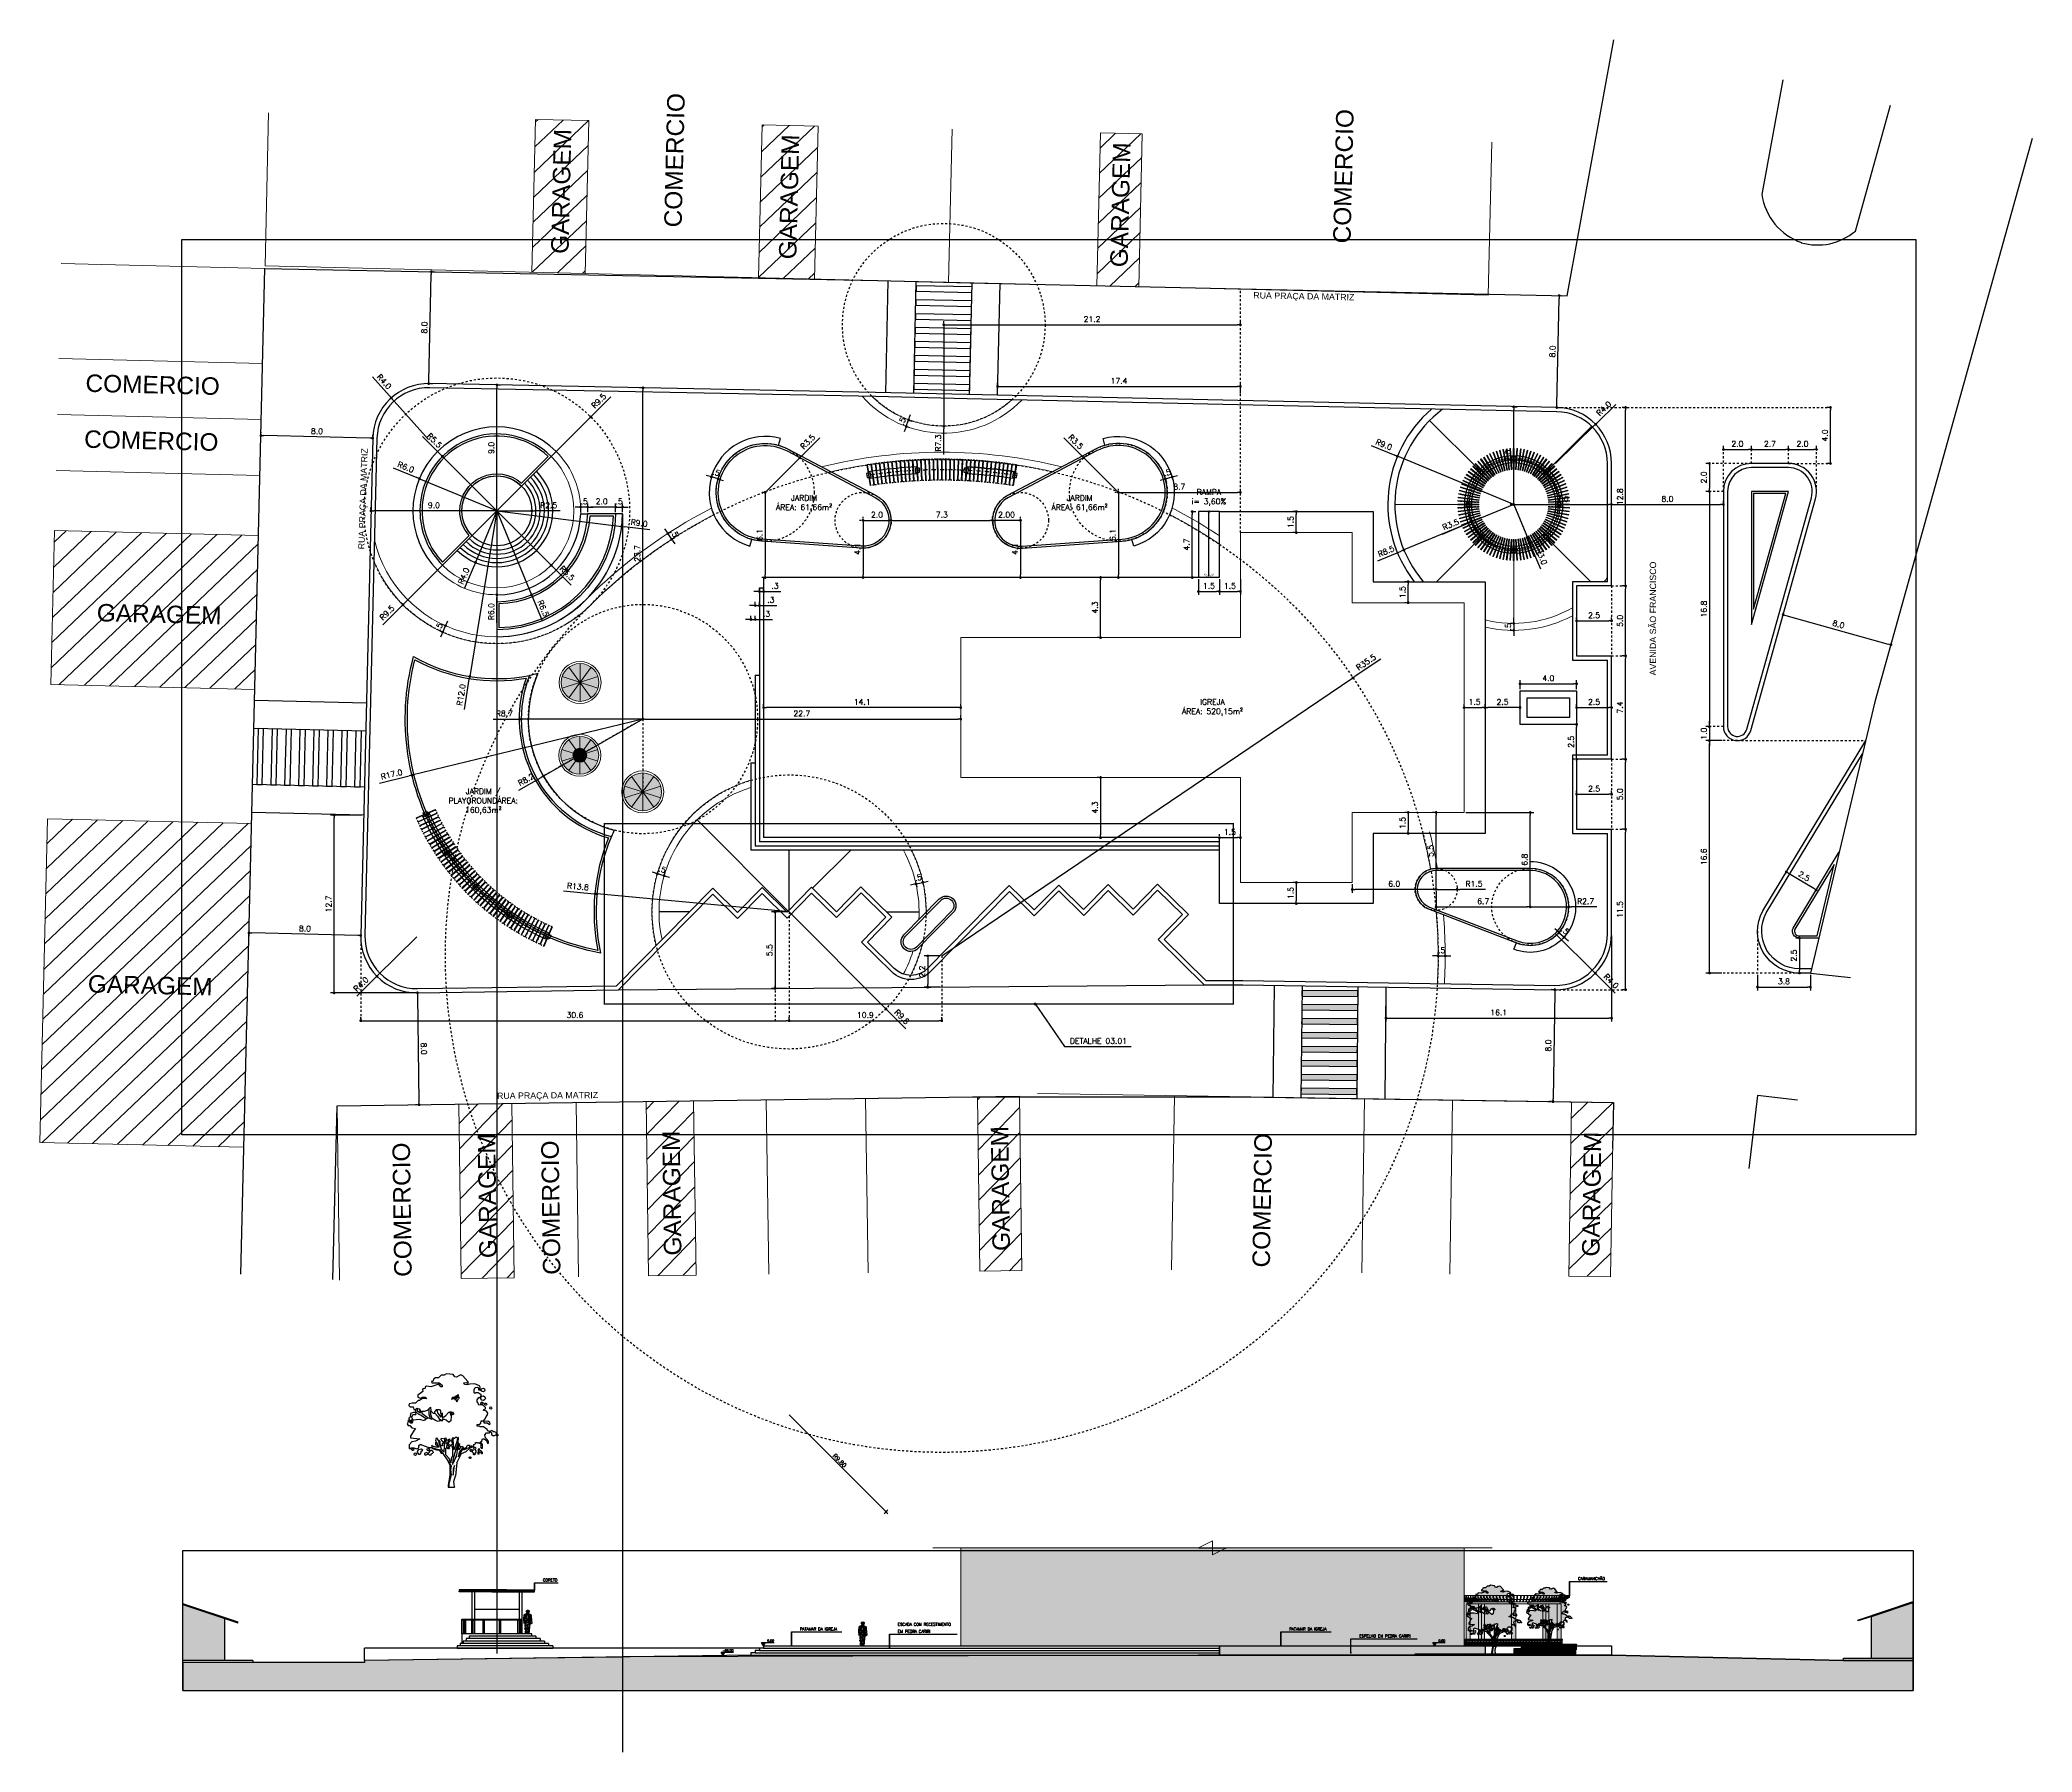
# Model space of a CAD drawing. Extents: x 387222 to 388513, y 9633222 to 9634061.
# Drawn here: x 387920.9 to 388063.3, y 9633269.7 to 9633392.1 of the extents above; entities that cross this region are included whole.
import ezdxf
from ezdxf.enums import TextEntityAlignment as Align

# ---------------------------------------------------------------- set-up
doc = ezdxf.new("R2010")
doc.units = 0
doc.header["$LTSCALE"] = 0.04921259842519685
doc.header["$PDSIZE"] = -2.5
for name, pattern in [('ACAD_PROJEÇÃO', [0.2, 0.1, -0.1]), ('CONTINUO', [0]), ('DASHDOT', [1, 0.5, -0.25, 0, -0.25])]:
    doc.linetypes.add(name, pattern=pattern)
doc.layers.get('Defpoints').update_dxf_attribs({"color": 8})
for name, color, linetype in [('AI-Cotas', 12, 'Continuous'), ('AI-Símbolo', 12, 'Continuous'), ('ARQ_VISTA01', 7, 'Continuous'), ('BANCO', 2, 'Continuous'), ('Camada 1', 7, 'Continuous'), ('EIXO', 253, 'DASHDOT'), ('HACH', 8, 'Continuous'), ('HACHURA', 253, 'Continuous'), ('LIMESTONE', 8, 'Continuous'), ('MEIO-FIO', 3, 'Continuous'), ('P01', 22, 'Continuous'), ('P08', 8, 'Continuous'), ('P1', 1, 'Continuous'), ('P2', 2, 'Continuous'), ('P6', 4, 'Continuous'), ('PROJEÇÃO', 8, 'ACAD_PROJEÇÃO'), ('SINAH_IMPLANTAR', 7, 'Continuous'), ('Texto', 2, 'Continuous'), ('VIA_PAVIMENTADA', 7, 'Continuous')]:
    doc.layers.add(name, color=color, linetype=linetype)
for name, color, linetype, lineweight in [('ARQ_ALVENARIA', 1, 'Continuous', 0), ('ARQ_PISO', 7, 'Continuous', 13), ('CARAMANCHÃO', 2, 'Continuous', 13), ('Layout', 8, 'Continuous', 13), ('PERGOLA', 2, 'Continuous', 13), ('PILAR', 4, 'Continuous', 13), ('VIGA', 6, 'Continuous', 13)]:
    doc.layers.add(name, color=color, linetype=linetype, lineweight=lineweight)
doc.styles.add('COTA100', font='ROMANS.SHX')
doc.styles.add('COTA_150', font='romans.shx', dxfattribs={"height": 0.3})
doc.styles.add('COTA_200', font='romans.shx', dxfattribs={"height": 0.4})
doc.styles.add('RS', font='ROMANS.SHX', dxfattribs={"width": 1.1})
doc.styles.add('RS100', font='romans.shx', dxfattribs={"height": 0.2})
doc.styles.add('RS200', font='romans.shx', dxfattribs={"height": 0.4})
doc.styles.add('RUA_200', font='arial.ttf', dxfattribs={"height": 0.45})
doc.styles.add('T7', font='arial.ttf')
doc.dimstyles.new('Cota 200', dxfattribs={"dimscale": 0.2, "dimtxt": 0.4, "dimasz": 1, "dimexe": 1.25, "dimexo": 0.625, "dimgap": 1, "dimtad": 1, "dimzin": 4, "dimdsep": 46, "dimtxsty": 'RS200', "dimblk": 'DOT', "dimcen": 0.1, "dimclrt": 2, "dimadec": 0, "dimazin": 0, "dimtfac": 1, "dimtix": 1, "dimtmove": 0, "dimatfit": 3, "dimldrblk": 'DOT', "dimfxl": 1, "dimarcsym": 0})
doc.dimstyles.new('COTA100', dxfattribs={"dimtxt": 0.18, "dimasz": 0.1, "dimexe": 0.05, "dimexo": 0.06, "dimgap": 0.1, "dimtad": 1, "dimzin": 4, "dimdsep": 46, "dimtxsty": 'COTA100', "dimblk": 'BOLA', "dimcen": 0.09, "dimdle": 0.05, "dimse1": 1, "dimse2": 1, "dimclrd": 256, "dimclrt": 2, "dimadec": 0, "dimazin": 0, "dimtfac": 1, "dimtix": 1, "dimtmove": 2, "dimatfit": 1, "dimldrblk": 'BOLA', "dimfxl": 1, "dimtolj": 1, "dimtzin": 4, "dimarcsym": 0})
doc.dimstyles.new('COTAS_150', dxfattribs={"dimtxt": 0.3, "dimasz": 0.06, "dimexe": 0.1, "dimexo": 0, "dimgap": 0.1, "dimtad": 1, "dimzin": 1, "dimdsep": 46, "dimtxsty": 'COTA_150', "dimblk": 'DOT', "dimcen": 1, "dimclrd": 5, "dimclre": 5, "dimclrt": 5, "dimadec": 0, "dimazin": 0, "dimtfac": 1, "dimtmove": 0, "dimatfit": 0, "dimldrblk": 'DOT', "dimfxl": 1, "dimtolj": 1, "dimtzin": 4, "dimarcsym": 0})
pattern_1 = [(45, (57.49700831703376, -18.20105795003474), (-0.8980256121069153, 0.8980256121069154), [])]
pattern_2 = [(45, (72.08495355065679, 44.64894174784422), (-0.8980256121069153, 0.8980256121069154), [])]
pattern_3 = [(45.80543982138884, (50.86428464960773, 57.83007415570319), (-0.9105605299318542, 0.8853132334548156), [])]
pattern_4 = [(37.50000000000001, (0, 0), (-0.001600031295984046, 0.04894132373293424), [0, -0.038608, 0, -0.04318, 0, -0.041275]), (7.499999999999999, (0, 0), (0.04495232831380026, 0.07168251005683543), [0, -0.020828, 0, -0.034798, 0, -0.013335]), (327.5, (-0.031242, 0), (0.0790992370241458, 0.0001437184678545762), [0, -0.0127, 0, -0.04572, 0, -0.05969]), (317.5, (-0.031242, 0), (0.07635564524722972, 0.02229293232572163), [0, -0.00635, 0, -0.029972, 0, -0.03429])]
pattern_5 = [(0, (0, 0), (0.1016, 0.1016), [0.1984375, -0.0047625]), (0, (-0.1016, 0.0047625), (0.1016, 0.1016), [0.1984375, -0.0047625]), (90, (0, 0), (-0.1016, 0.1016), [-0.1063625, 0.0968375]), (90, (-0.0047625, 0), (-0.1016, 0.1016), [-0.1063625, 0.0968375])]

# ---------------------------------------------------------------- blocks, each defined once
blk = doc.blocks.new('_Dot')
at = {"color": 0, "linetype": 'ByBlock', "lineweight": -2}
blk.add_line((-0.5, 0), (-1, 0), dxfattribs=at)
at = {"color": 0, "linetype": 'ByBlock', "const_width": 0.5}
blk.add_lwpolyline([(-0.25, 0, 1), (0.25, 0, 1)], format="xyb", close=True, dxfattribs=at)
blk = doc.blocks.new('*D34')
at = {"layer": 'AI-Cotas', "color": 0, "lineweight": -2, "transparency": 16777216}
for p, q in [((387953.5408682562, 9633358.635940664), (387953.5408682562, 9633367.237028489)), ((387953.6060692, 9633367.437028488), (387953.7908682562, 9633367.437028488)), ((387953.6613019127, 9633358.435940664), (387953.7908682562, 9633358.435940664))]:
    blk.add_line(p, q, dxfattribs=at)
at = {"layer": 'Defpoints', "color": 0, "transparency": 16777216}
for p in [(387953.4810692, 9633367.437028488), (387953.5408682562, 9633367.437028488), (387953.5363019127, 9633358.435940664)]:
    blk.add_point(p, dxfattribs=at)
at = {"layer": 'AI-Cotas', "color": 0, "lineweight": -2, "transparency": 16777216, "xscale": 0.2, "yscale": 0.2, "zscale": 0.2}
for p, rotation in [((387953.5408682562, 9633367.437028488), 90), ((387953.5408682562, 9633358.435940664), 270)]:
    blk.add_blockref('_Dot', p, dxfattribs=dict(at, rotation=rotation))
at = {"layer": 'AI-Cotas', "color": 2, "transparency": 16777216, "insert": (387953.1408682546, 9633362.936484575), "char_height": 0.4, "attachment_point": 5, "rotation": 90, "style": 'RS200'}
blk.add_mtext('9.0', dxfattribs=at)
blk = doc.blocks.new('*D35')
at = {"layer": 'AI-Cotas', "color": 0, "lineweight": -2, "transparency": 16777216}
for p, q in [((387944.5363016687, 9633358.560940664), (387944.5363016687, 9633358.685940664)), ((387953.3363019127, 9633358.435940664), (387944.7363016687, 9633358.435940664)), ((387953.5363019127, 9633358.560940664), (387953.5363019127, 9633358.685940664))]:
    blk.add_line(p, q, dxfattribs=at)
at = {"layer": 'Defpoints', "color": 0, "transparency": 16777216}
for p in [(387944.5363016687, 9633358.435940664), (387944.5363016687, 9633358.435940664), (387953.5363019127, 9633358.435940664)]:
    blk.add_point(p, dxfattribs=at)
at = {"layer": 'AI-Cotas', "color": 0, "lineweight": -2, "transparency": 16777216, "xscale": 0.2, "yscale": 0.2, "zscale": 0.2, "rotation": 180}
blk.add_blockref('_Dot', (387944.5363016687, 9633358.435940664), dxfattribs=at)
at = {"layer": 'AI-Cotas', "color": 0, "lineweight": -2, "transparency": 16777216, "xscale": 0.2, "yscale": 0.2, "zscale": 0.2}
blk.add_blockref('_Dot', (387953.5363019127, 9633358.435940664), dxfattribs=at)
at = {"layer": 'AI-Cotas', "color": 2, "transparency": 16777216, "insert": (387949.0363017907, 9633358.835940665), "char_height": 0.4, "attachment_point": 5, "style": 'RS200'}
blk.add_mtext('9.0', dxfattribs=at)
blk = doc.blocks.new('*D36')
at = {"layer": 'AI-Cotas', "color": 0, "lineweight": -2, "transparency": 16777216}
for p, q in [((387948.2195323538, 9633363.752710223), (387949.5057932604, 9633362.466449317)), ((387953.5363019118, 9633358.435940668), (387949.6472146166, 9633362.325027961))]:
    blk.add_line(p, q, dxfattribs=at)
at = {"layer": 'Defpoints', "color": 0, "transparency": 16777216}
for p in [(387949.6472146166, 9633362.325027961), (387953.5363019118, 9633358.435940668)]:
    blk.add_point(p, dxfattribs=at)
at = {"layer": 'AI-Cotas', "color": 0, "lineweight": -2, "transparency": 16777216, "xscale": 0.2, "yscale": 0.2, "zscale": 0.2, "rotation": 315.0000000137207}
blk.add_blockref('_Dot', (387949.6472146166, 9633362.325027961), dxfattribs=at)
at = {"layer": 'AI-Cotas', "color": 2, "transparency": 16777216, "insert": (387949.0747948419, 9633363.46313316), "char_height": 0.4, "attachment_point": 5, "rotation": 315.00000001372064, "style": 'RS200'}
blk.add_mtext('R5.5', dxfattribs=at)
blk = doc.blocks.new('*D37')
at = {"layer": 'AI-Cotas', "color": 0, "lineweight": -2, "transparency": 16777216}
for p, q in [((387953.536301911, 9633358.435940657), (387956.0363019128, 9633358.435940664)), ((387958.0553495319, 9633358.43594067), (387956.2363019128, 9633358.435940664))]:
    blk.add_line(p, q, dxfattribs=at)
at = {"layer": 'Defpoints', "color": 0, "transparency": 16777216}
for p in [(387953.536301911, 9633358.435940657), (387956.0363019128, 9633358.435940664)]:
    blk.add_point(p, dxfattribs=at)
at = {"layer": 'AI-Cotas', "color": 0, "lineweight": -2, "transparency": 16777216, "xscale": 0.2, "yscale": 0.2, "zscale": 0.2, "rotation": 180.0000001707547}
blk.add_blockref('_Dot', (387956.0363019128, 9633358.435940664), dxfattribs=at)
at = {"layer": 'AI-Cotas', "color": 2, "transparency": 16777216, "insert": (387957.2458257211, 9633358.835940668), "char_height": 0.4, "attachment_point": 5, "rotation": 1.7075471907254378e-07, "style": 'RS200'}
blk.add_mtext('R2.5', dxfattribs=at)
blk = doc.blocks.new('*D38')
at = {"layer": 'AI-Cotas', "color": 0, "lineweight": -2, "transparency": 16777216}
for p, q in [((387953.5363019137, 9633358.43594066), (387957.4253892088, 9633354.546853367)), ((387958.8530714717, 9633353.119171105), (387957.5668105651, 9633354.40543201))]:
    blk.add_line(p, q, dxfattribs=at)
at = {"layer": 'Defpoints', "color": 0, "transparency": 16777216}
for p in [(387953.5363019137, 9633358.43594066), (387957.4253892088, 9633354.546853367)]:
    blk.add_point(p, dxfattribs=at)
at = {"layer": 'AI-Cotas', "color": 0, "lineweight": -2, "transparency": 16777216, "xscale": 0.2, "yscale": 0.2, "zscale": 0.2, "rotation": 135.0000000137207}
blk.add_blockref('_Dot', (387957.4253892088, 9633354.546853367), dxfattribs=at)
at = {"layer": 'AI-Cotas', "color": 2, "transparency": 16777216, "insert": (387958.5634944094, 9633353.974433593), "char_height": 0.4, "attachment_point": 5, "rotation": 315.00000001372064, "style": 'RS200'}
blk.add_mtext('R5.5', dxfattribs=at)
blk = doc.blocks.new('*D39')
at = {"layer": 'AI-Cotas', "color": 0, "lineweight": -2, "transparency": 16777216}
for p, q in [((387953.5363019108, 9633358.435940657), (387953.5363019127, 9633352.435940664)), ((387953.5363019127, 9633350.416893044), (387953.5363019127, 9633352.235940665))]:
    blk.add_line(p, q, dxfattribs=at)
at = {"layer": 'Defpoints', "color": 0, "transparency": 16777216}
for p in [(387953.5363019108, 9633358.435940657), (387953.5363019127, 9633352.435940664)]:
    blk.add_point(p, dxfattribs=at)
at = {"layer": 'AI-Cotas', "color": 0, "lineweight": -2, "transparency": 16777216, "xscale": 0.2, "yscale": 0.2, "zscale": 0.2, "rotation": 90}
blk.add_blockref('_Dot', (387953.5363019127, 9633352.435940664), dxfattribs=at)
at = {"layer": 'AI-Cotas', "color": 2, "transparency": 16777216, "insert": (387953.1363019111, 9633351.226416854), "char_height": 0.4, "attachment_point": 5, "rotation": 90, "style": 'RS200'}
blk.add_mtext('R6.0', dxfattribs=at)
blk = doc.blocks.new('*D40')
at = {"layer": 'AI-Cotas', "color": 0, "lineweight": -2, "transparency": 16777216}
for p, q in [((387953.5363019099, 9633358.435940657), (387956.0237442241, 9633352.430723703)), ((387956.7964002993, 9633350.565366933), (387956.1002809107, 9633352.245947797))]:
    blk.add_line(p, q, dxfattribs=at)
at = {"layer": 'Defpoints', "color": 0, "transparency": 16777216}
for p in [(387953.5363019099, 9633358.435940657), (387956.0237442241, 9633352.430723703)]:
    blk.add_point(p, dxfattribs=at)
at = {"layer": 'AI-Cotas', "color": 0, "lineweight": -2, "transparency": 16777216, "xscale": 0.2, "yscale": 0.2, "zscale": 0.2, "rotation": 112.5000000570962}
blk.add_blockref('_Dot', (387956.0237442241, 9633352.430723703), dxfattribs=at)
at = {"layer": 'AI-Cotas', "color": 2, "transparency": 16777216, "insert": (387956.8561607613, 9633351.466342783), "char_height": 0.4, "attachment_point": 5, "rotation": 292.50000005709626, "style": 'RS200'}
blk.add_mtext('R6.5', dxfattribs=at)
blk = doc.blocks.new('*D41')
at = {"layer": 'AI-Cotas', "color": 0, "lineweight": -2, "transparency": 16777216}
for p, q in [((387953.5363019119, 9633358.435940651), (387962.466738863, 9633357.319116684)), ((387964.4701808044, 9633357.06856993), (387962.6651930175, 9633357.294298373))]:
    blk.add_line(p, q, dxfattribs=at)
at = {"layer": 'Defpoints', "color": 0, "transparency": 16777216}
for p in [(387953.5363019119, 9633358.435940651), (387962.466738863, 9633357.319116684)]:
    blk.add_point(p, dxfattribs=at)
at = {"layer": 'AI-Cotas', "color": 0, "lineweight": -2, "transparency": 16777216, "xscale": 0.2, "yscale": 0.2, "zscale": 0.2, "rotation": 172.8717029183212}
blk.add_blockref('_Dot', (387962.466738863, 9633357.319116684), dxfattribs=at)
at = {"layer": 'AI-Cotas', "color": 2, "transparency": 16777216, "insert": (387963.7165506089, 9633357.565933306), "char_height": 0.4, "attachment_point": 5, "rotation": 352.87170291832126, "style": 'RS200'}
blk.add_mtext('R9.0', dxfattribs=at)
blk = doc.blocks.new('*D42')
at = {"layer": 'AI-Cotas', "color": 0, "lineweight": -2, "transparency": 16777216}
for p, q in [((387953.5363019123, 9633358.435940659), (387952.0055681835, 9633354.740422536)), ((387951.2329121097, 9633352.875065763), (387951.9290314973, 9633354.555646628))]:
    blk.add_line(p, q, dxfattribs=at)
at = {"layer": 'Defpoints', "color": 0, "transparency": 16777216}
for p in [(387953.5363019123, 9633358.435940659), (387952.0055681835, 9633354.740422536)]:
    blk.add_point(p, dxfattribs=at)
at = {"layer": 'AI-Cotas', "color": 0, "lineweight": -2, "transparency": 16777216, "xscale": 0.2, "yscale": 0.2, "zscale": 0.2, "rotation": 67.49999998666316}
blk.add_blockref('_Dot', (387952.0055681835, 9633354.740422536), dxfattribs=at)
at = {"layer": 'AI-Cotas', "color": 2, "transparency": 16777216, "insert": (387951.1731516481, 9633353.776041616), "char_height": 0.4, "attachment_point": 5, "rotation": 67.49999998666314, "style": 'RS200'}
blk.add_mtext('R4.0', dxfattribs=at)
blk = doc.blocks.new('*D43')
at = {"layer": 'AI-Cotas', "color": 0, "lineweight": -2, "transparency": 16777216}
for p, q in [((387961.6814985983, 9633366.581137365), (387960.3952376936, 9633365.294876456)), ((387953.5363019109, 9633358.43594066), (387960.2538163373, 9633365.153455101))]:
    blk.add_line(p, q, dxfattribs=at)
at = {"layer": 'Defpoints', "color": 0, "transparency": 16777216}
for p in [(387960.2538163373, 9633365.153455101), (387953.5363019109, 9633358.43594066)]:
    blk.add_point(p, dxfattribs=at)
at = {"layer": 'AI-Cotas', "color": 0, "lineweight": -2, "transparency": 16777216, "xscale": 0.2, "yscale": 0.2, "zscale": 0.2, "rotation": 225.0000000635483}
blk.add_blockref('_Dot', (387960.2538163373, 9633365.153455101), dxfattribs=at)
at = {"layer": 'AI-Cotas', "color": 2, "transparency": 16777216, "insert": (387960.8262361111, 9633366.291560302), "char_height": 0.4, "attachment_point": 5, "rotation": 45.00000006354831, "style": 'RS200'}
blk.add_mtext('R9.5', dxfattribs=at)
blk = doc.blocks.new('*D44')
at = {"layer": 'AI-Cotas', "color": 0, "lineweight": -2, "transparency": 16777216}
for p, q in [((387946.1276679472, 9633361.504697332), (387947.8082488109, 9633360.808577945)), ((387953.5363019132, 9633358.43594066), (387947.9930247176, 9633360.732041258))]:
    blk.add_line(p, q, dxfattribs=at)
at = {"layer": 'Defpoints', "color": 0, "transparency": 16777216}
for p in [(387947.9930247176, 9633360.732041258), (387953.5363019132, 9633358.43594066)]:
    blk.add_point(p, dxfattribs=at)
at = {"layer": 'AI-Cotas', "color": 0, "lineweight": -2, "transparency": 16777216, "xscale": 0.2, "yscale": 0.2, "zscale": 0.2, "rotation": 337.4999999683471}
blk.add_blockref('_Dot', (387947.9930247176, 9633360.732041258), dxfattribs=at)
at = {"layer": 'AI-Cotas', "color": 2, "transparency": 16777216, "insert": (387947.028643799, 9633361.564457797), "char_height": 0.4, "attachment_point": 5, "rotation": 337.4999999683471, "style": 'RS200'}
blk.add_mtext('R6.0', dxfattribs=at)
blk = doc.blocks.new('*D45')
at = {"layer": 'AI-Cotas', "color": 0, "lineweight": -2, "transparency": 16777216}
for p, q in [((387953.5363019118, 9633358.435940662), (387946.81878749, 9633351.718426231)), ((387945.3911052281, 9633350.290743968), (387946.6773661338, 9633351.577004874))]:
    blk.add_line(p, q, dxfattribs=at)
at = {"layer": 'Defpoints', "color": 0, "transparency": 16777216}
for p in [(387953.5363019118, 9633358.435940662), (387946.81878749, 9633351.718426231)]:
    blk.add_point(p, dxfattribs=at)
at = {"layer": 'AI-Cotas', "color": 0, "lineweight": -2, "transparency": 16777216, "xscale": 0.2, "yscale": 0.2, "zscale": 0.2, "rotation": 45.00000003971767}
blk.add_blockref('_Dot', (387946.81878749, 9633351.718426231), dxfattribs=at)
at = {"layer": 'AI-Cotas', "color": 2, "transparency": 16777216, "insert": (387945.6806822894, 9633351.146006456), "char_height": 0.4, "attachment_point": 5, "rotation": 45.00000003971767, "style": 'RS200'}
blk.add_mtext('R9.5', dxfattribs=at)
blk = doc.blocks.new('*D46')
at = {"layer": 'AI-Cotas', "color": 0, "lineweight": -2, "transparency": 16777216}
for p, q in [((387961.8332999604, 9633358.709989257), (387961.6332999604, 9633358.709989257)), ((387962.0332999604, 9633358.335055348), (387962.0332999604, 9633358.959989257)), ((387962.0332999604, 9633358.709989257), (387962.5334667902, 9633358.709989257)), ((387962.5334667902, 9633358.335055348), (387962.5334667902, 9633358.959989257)), ((387962.7334667902, 9633358.709989257), (387962.9334667902, 9633358.709989257))]:
    blk.add_line(p, q, dxfattribs=at)
at = {"layer": 'Defpoints', "color": 0, "transparency": 16777216}
for p in [(387962.0332999604, 9633358.210055348), (387962.5334667902, 9633358.709989257), (387962.5334667902, 9633358.210055348)]:
    blk.add_point(p, dxfattribs=at)
at = {"layer": 'AI-Cotas', "color": 0, "lineweight": -2, "transparency": 16777216, "xscale": 0.2, "yscale": 0.2, "zscale": 0.2}
blk.add_blockref('_Dot', (387962.0332999604, 9633358.709989257), dxfattribs=at)
at = {"layer": 'AI-Cotas', "color": 0, "lineweight": -2, "transparency": 16777216, "xscale": 0.2, "yscale": 0.2, "zscale": 0.2, "rotation": 180}
blk.add_blockref('_Dot', (387962.5334667902, 9633358.709989257), dxfattribs=at)
at = {"layer": 'AI-Cotas', "color": 2, "transparency": 16777216, "insert": (387962.2833833753, 9633359.109989258), "char_height": 0.4, "attachment_point": 5, "style": 'RS200'}
blk.add_mtext('.5', dxfattribs=at)
blk = doc.blocks.new('*D47')
at = {"layer": 'AI-Cotas', "color": 0, "lineweight": -2, "transparency": 16777216}
for p, q in [((387960.0323757902, 9633358.335055346), (387960.0323757902, 9633358.959989257)), ((387961.8332999604, 9633358.709989257), (387960.2323757902, 9633358.709989257)), ((387962.0332999604, 9633358.335055348), (387962.0332999604, 9633358.959989257))]:
    blk.add_line(p, q, dxfattribs=at)
at = {"layer": 'Defpoints', "color": 0, "transparency": 16777216}
for p in [(387960.0323757902, 9633358.709989257), (387960.0323757902, 9633358.210055346), (387962.0332999604, 9633358.210055348)]:
    blk.add_point(p, dxfattribs=at)
at = {"layer": 'AI-Cotas', "color": 0, "lineweight": -2, "transparency": 16777216, "xscale": 0.2, "yscale": 0.2, "zscale": 0.2, "rotation": 180}
blk.add_blockref('_Dot', (387960.0323757902, 9633358.709989257), dxfattribs=at)
at = {"layer": 'AI-Cotas', "color": 0, "lineweight": -2, "transparency": 16777216, "xscale": 0.2, "yscale": 0.2, "zscale": 0.2}
blk.add_blockref('_Dot', (387962.0332999604, 9633358.709989257), dxfattribs=at)
at = {"layer": 'AI-Cotas', "color": 2, "transparency": 16777216, "insert": (387961.0328378753, 9633359.109989258), "char_height": 0.4, "attachment_point": 5, "style": 'RS200'}
blk.add_mtext('2.0', dxfattribs=at)
blk = doc.blocks.new('*D48')
at = {"layer": 'AI-Cotas', "color": 0, "lineweight": -2, "transparency": 16777216}
for p, q in [((387959.3320483902, 9633358.709989257), (387959.1320483902, 9633358.709989257)), ((387959.5320483902, 9633358.335055346), (387959.5320483902, 9633358.959989257)), ((387960.0323757902, 9633358.709989257), (387959.5320483902, 9633358.709989257)), ((387960.0323757902, 9633358.335055346), (387960.0323757902, 9633358.959989257)), ((387960.2323757902, 9633358.709989257), (387960.4323757903, 9633358.709989257))]:
    blk.add_line(p, q, dxfattribs=at)
at = {"layer": 'Defpoints', "color": 0, "transparency": 16777216}
for p in [(387959.5320483902, 9633358.709989257), (387959.5320483902, 9633358.210055346), (387960.0323757902, 9633358.210055346)]:
    blk.add_point(p, dxfattribs=at)
at = {"layer": 'AI-Cotas', "color": 0, "lineweight": -2, "transparency": 16777216, "xscale": 0.2, "yscale": 0.2, "zscale": 0.2}
blk.add_blockref('_Dot', (387959.5320483902, 9633358.709989257), dxfattribs=at)
at = {"layer": 'AI-Cotas', "color": 0, "lineweight": -2, "transparency": 16777216, "xscale": 0.2, "yscale": 0.2, "zscale": 0.2, "rotation": 180}
blk.add_blockref('_Dot', (387960.0323757902, 9633358.709989257), dxfattribs=at)
at = {"layer": 'AI-Cotas', "color": 2, "transparency": 16777216, "insert": (387959.7822120902, 9633359.109989258), "char_height": 0.4, "attachment_point": 5, "style": 'RS200'}
blk.add_mtext('.5', dxfattribs=at)
blk = doc.blocks.new('A$C2188079F')
at = {"layer": 'Layout'}
h = blk.add_hatch(dxfattribs=at)
h.set_pattern_fill('LINE', color=256, scale=0.4, angle=45.80543982138884, style=0)
h.set_pattern_definition([(45.80543982138884, (2.069106477312744, 57.00632724538445), (-0.9105605299318542, 0.8853132334548156), [])])
h.paths.add_polyline_path([(41.19592950423248, 12.90303795412183), (38.19622592255473, 12.86086661182344), (38.37141798762605, 0.3992221169173717), (41.3711215693038, 0.4413934592157602)])
for p, q in [((3.158347681164742e-07, 12.32388486340642), (41.19592950423248, 12.90303795412183)), ((38.19622592255473, 12.86086661182344), (38.37141798762605, 0.3992221169173717)), ((41.19592950423248, 12.90303795412183), (41.3711215693038, 0.4413934592157602)), ((9.799032016017009, 12.46164458058774), (9.974224081030115, 8.568167686462402e-08)), ((23.39768825296778, 12.65282132849097), (23.57288031798089, 0.1911768335849047)), ((29.69706577446777, 12.74138114415109), (29.87225783948088, 0.2797366511076689)), ((41.3711215693038, 0.4413934592157602), (38.37141798762605, 0.3992221169173717))]:
    blk.add_line(p, q, dxfattribs=at)
at = {"layer": 'Layout', "char_height": 1.25, "width": 15.72225240717143, "attachment_point": 1, "rotation": 90.80543982138883, "style": 'T7'}
for s, insert in [('GARAGEM', (39.2760995500721, 1.837821006774902)), ('COMERCIO', (15.73768913687672, 0.3603971693664789))]:
    blk.add_mtext(s, dxfattribs=dict(at, insert=insert))
blk = doc.blocks.new('A$C16AF3B07')
at = {"layer": 'Layout'}
h = blk.add_hatch(dxfattribs=at)
h.set_pattern_fill('LINE', color=256, scale=0.4, angle=45, style=0)
h.set_pattern_definition(pattern_1)
h.paths.add_polyline_path([(22.90000041777967, 10.93513705208898), (19.10000041779131, 10.93513705208898), (19.10000041779131, 2.272427082061768e-07), (22.90000041777967, 2.272427082061768e-07)])
h = blk.add_hatch(dxfattribs=at)
h.set_pattern_fill('LINE', color=256, scale=0.4, angle=45, style=0)
h.set_pattern_definition(pattern_1)
h.paths.add_polyline_path([(39.30000041780295, 10.93513705208898), (35.30000041780295, 10.93513705208898), (35.30000041780295, 2.272427073179983e-07), (39.30000041780295, 2.272427073179983e-07)])
h = blk.add_hatch(dxfattribs=at)
h.set_pattern_fill('LINE', color=256, scale=0.4, angle=45, style=0)
h.set_pattern_definition(pattern_1)
h.paths.add_polyline_path([(62.50000041775638, 10.93513705208898), (59.50000041775638, 10.93513705208898), (59.50000041775638, 2.272427082061768e-07), (62.50000041775638, 2.272427082061768e-07)])
for p, q in [((4.177563823759556e-07, 2.272427082061768e-07), (4.177563823759556e-07, 10.93513705208898)), ((19.10000041779131, 2.272427082061768e-07), (19.10000041779131, 10.93513705208898)), ((22.90000041777967, 10.93513705208898), (19.10000041779131, 10.93513705208898)), ((22.90000041777967, 2.272427082061768e-07), (22.90000041777967, 10.93513705208898)), ((35.30000041780295, 2.272427082061768e-07), (35.30000041780295, 10.93513705208898)), ((39.30000041780295, 10.93513705208898), (35.30000041780295, 10.93513705208898)), ((39.30000041780295, 2.272427082061768e-07), (39.30000041780295, 10.93513705208898)), ((48.90000041777967, 2.272427082061768e-07), (48.90000041777967, 10.93513705208898)), ((59.50000041775638, 2.272427082061768e-07), (59.50000041775638, 10.93513705208898)), ((62.50000041775638, 10.93513705208898), (59.50000041775638, 10.93513705208898)), ((62.50000041775638, 2.272427082061768e-07), (62.50000041775638, 10.93513705208898)), ((87.5100004177657, 2.272427082061768e-07), (87.5100004177657, 10.93513705208898)), ((87.5100004177657, 2.272427082061768e-07), (4.177563823759556e-07, 2.272427082061768e-07))]:
    blk.add_line(p, q, dxfattribs=at)
at = {"layer": 'Layout', "char_height": 1.25, "width": 15.72225240717143, "attachment_point": 1, "rotation": 90, "style": 'T7'}
for s, insert in [('COMERCIO', (28.46997878997354, 3.451345736160874)), ('COMERCIO', (76.3225717433379, 3.451345736160874)), ('GARAGEM', (20.42481514048995, 1.36657103523612)), ('GARAGEM', (36.72481514047831, 1.36657103523612)), ('GARAGEM', (60.42481514048995, 1.36657103523612))]:
    blk.add_mtext(s, dxfattribs=dict(at, insert=insert))
blk = doc.blocks.new('A$C27F23DB8')
at = {"layer": 'Layout'}
h = blk.add_hatch(dxfattribs=at)
h.set_pattern_fill('LINE', color=256, scale=0.4, angle=45, style=0)
h.set_pattern_definition(pattern_2)
h.paths.add_polyline_path([(-8.418573997914791e-07, 43.74999992549419), (-8.418573997914791e-07, 32.74999992549419), (14.58794565137941, 32.74999992549419), (14.58794565137941, 43.74999992549419)])
h = blk.add_hatch(dxfattribs=at)
h.set_pattern_fill('LINE', color=256, scale=0.4, angle=45, style=0)
h.set_pattern_definition(pattern_2)
h.paths.add_polyline_path([(14.58794565137941, 23.14999992586672), (-8.418573997914791e-07, 23.14999992586672), (-8.418573997914791e-07, -7.450580596923828e-08), (14.58794565137941, -7.450580774559512e-08)])
for p, q in [((-8.418573997914791e-07, 62.84999992512167), (14.58794565137941, 62.84999992512167)), ((14.58794565137941, 62.84999992512167), (14.58794565137941, -7.450580596923828e-08)), ((-8.418573997914791e-07, 56.04999992437661), (14.58794565137941, 56.04999992437661)), ((-8.418573997914791e-07, 52.04999992437661), (14.58794565137941, 52.04999992437661)), ((-8.418573997914791e-07, 48.04999992437661), (14.58794565137941, 48.04999992437661)), ((-8.418573997914791e-07, 43.74999992549419), (14.58794565137941, 43.74999992549419)), ((-8.418573997914791e-07, 43.74999992549419), (-8.418573997914791e-07, 32.74999992549419)), ((-8.418573997914791e-07, 32.74999992549419), (14.58794565137941, 32.74999992549419)), ((-8.418573997914791e-07, 23.14999992586672), (14.58794565137941, 23.14999992586672)), ((-8.418573997914791e-07, 23.14999992586672), (-8.418573997914791e-07, -7.450580596923828e-08)), ((-8.418573997914791e-07, -7.450580596923828e-08), (14.58794565137941, -7.450580596923828e-08))]:
    blk.add_line(p, q, dxfattribs=at)
at = {"layer": 'Layout', "char_height": 1.25, "width": 15.72225240717143, "attachment_point": 1, "style": 'T7'}
for s, insert in [('COMERCIO', (1.958873687661253, 54.97735525295138)), ('COMERCIO', (1.958873687661253, 50.97735525295138)), ('GARAGEM', (3.160352639679331, 38.59256872162223)), ('GARAGEM', (3.160352639679331, 12.04960590042174))]:
    blk.add_mtext(s, dxfattribs=dict(at, insert=insert))
blk = doc.blocks.new('A$C2FCD177E')
at = {"layer": 'Layout'}
h = blk.add_hatch(dxfattribs=at)
h.set_pattern_fill('LINE', color=256, scale=0.4, angle=45.80543982138884, style=0)
h.set_pattern_definition(pattern_3)
h.paths.add_polyline_path([(48.79517848812975, 13.1476317755878), (45.795474906452, 13.10546043328941), (45.97066697152331, 0.6438159383833408), (48.97037055320106, 0.6859872806817293)])
h = blk.add_hatch(dxfattribs=at)
h.set_pattern_fill('LINE', color=256, scale=0.4, angle=45.80543982138884, style=0)
h.set_pattern_definition(pattern_3)
h.paths.add_polyline_path([(12.49876514973167, 12.63735854282905), (8.69914061296377, 12.58394151019914), (8.87433267798042, 0.1222970169037572), (12.67395721474895, 0.175714049488306)])
h = blk.add_hatch(dxfattribs=at)
h.set_pattern_fill('LINE', color=256, scale=0.4, angle=45.80543982138884, style=0)
h.set_pattern_definition(pattern_3)
h.paths.add_polyline_path([(25.49748067039538, 12.82010102288075), (22.0978166111673, 12.77230683579062), (22.2730086761876, 0.3106623422354469), (25.67267273541074, 0.3584565278142708)])
for p, q in [((2.260785549879074e-07, 12.46164461970329), (48.79517848812975, 13.1476317755878)), ((30.69696687860414, 12.89319801516831), (30.87215894367546, 0.4315535202622414)), ((37.79626535531133, 12.99300352297723), (37.97145742032444, 0.5313590280711651)), ((45.795474906452, 13.10546043328941), (45.97066697152331, 0.6438159383833408)), ((48.79517848812975, 13.1476317755878), (48.97037055320106, 0.6859872806817293)), ((2.260785549879074e-07, 12.46164461970329), (0.1751922910916619, 1.266598701477051e-07)), ((8.699140612967312, 12.58394150994718), (8.87433267798042, 0.122297016903758)), ((12.49876514973585, 12.63735854253173), (12.67395721474895, 0.175714049488306)), ((17.09831064171158, 12.70202126726508), (17.27350270672468, 0.2403767723590136)), ((22.09781661117449, 12.77230683527887), (22.2730086761876, 0.310662342235446)), ((25.49748067039764, 12.82010102272034), (25.67267273541074, 0.3584565278142691)), ((12.67395721474895, 0.175714049488306), (8.87433267798042, 0.122297016903758)), ((25.67267273541074, 0.3584565278142691), (22.2730086761876, 0.310662342235446)), ((48.97037055320106, 0.6859872806817293), (45.97066697152331, 0.6438159383833408))]:
    blk.add_line(p, q, dxfattribs=at)
at = {"layer": 'Layout', "char_height": 1.25, "width": 15.72225240717143, "attachment_point": 1, "rotation": 90.80543982138883, "style": 'T7'}
for s, insert in [('GARAGEM', (10.17897471803008, 1.566518750041723)), ('GARAGEM', (23.37767047743546, 1.752072652801871)), ('GARAGEM', (46.87534853391116, 2.082414826378226)), ('COMERCIO', (4.089294996636454, 0.2272976655513048)), ('COMERCIO', (14.72676041198429, 0.3768445029854774))]:
    blk.add_mtext(s, dxfattribs=dict(at, insert=insert))
blk = doc.blocks.new('Car 01')
at = {"layer": 'BANCO'}
for radius, start, end in [(35, 92.87999999979368, 98.59907443741207), (35, 81.40092556258797, 87.12000000020632), (34.5, 92.87999999984801, 98.59848131056421), (34.5, 81.4015186894358, 87.12000000015199)]:
    blk.add_arc((-0.291117513901554, -34.7487805634737), radius, start, end, dxfattribs=at)
at = {"layer": 'CARAMANCHÃO'}
for points in [[(-5.648842221009545, 0.344600735232234), (-5.423503837373573, -1.138376882299781)], [(-5.599409633723553, 0.352112015709281), (-5.374071250087582, -1.130865601822734)], [(-5.354660024575423, 0.38825349137187), (-5.14175316732144, -1.096559854224324)], [(-5.305166246311273, 0.3953503873199224), (-5.09225938905729, -1.089462958276272)], [(-5.060122451221105, 0.4294402115046978), (-4.859662062954158, -1.057104652747512)], [(-5.010570955695584, 0.4361222255975008), (-4.810110567428637, -1.050422638654709)], [(-4.765250172757078, 0.4681580010801554), (-4.577250322385225, -1.020014051347971)], [(-4.715644437645096, 0.4744246639311314), (-4.527644587273244, -1.013747388496995)], [(-4.470063884218689, 0.5044041462242603), (-4.294537766312715, -0.9852906484156847)], [(-4.420407390978653, 0.5102550182491541), (-4.244881273072679, -0.9794397763907909)], [(-4.17458430287661, 0.5381761007010937), (-4.011544236389454, -0.9529368840157986)], [(-4.124880536634009, 0.5436107702553272), (-3.961840470146853, -0.947502214461565)], [(-3.878832166374195, 0.5694714970886707), (-3.728289594117086, -0.9229550287127495)], [(-3.829084615514148, 0.5744895823299885), (-3.678542043257039, -0.9179369434714317)], [(-3.582828231737949, 0.5982881356030703), (-3.44479371921625, -0.8953471872955561)], [(-3.533040387672372, 0.6028892863541842), (-3.395005875150673, -0.8907460365444422)], [(-3.286593273514882, 0.6246239952743053), (-3.161076508520637, -0.8701152950525284)], [(-3.236768630507868, 0.6288078874349594), (-3.111251865513623, -0.8659314028918743)], [(-2.990148082550149, 0.6484772264957428), (-2.877157874230761, -0.8472611233592033)], [(-2.940290137485135, 0.6522435657680035), (-2.827299929165747, -0.8434947840869427)], [(-2.693513464240823, 0.6698461566120386), (-2.593057742691599, -0.8267862796783447)], [(-2.643625716329552, 0.6731946803629398), (-2.543169994780328, -0.8234377559274435)], [(-2.396710237546358, 0.6887292861938477), (-2.308796053112019, -0.8086921963840723)], [(-2.34679618809605, 0.6916597578674555), (-2.258882003661711, -0.8057617247104645)], [(-2.099759233125951, 0.7051252890378237), (-2.024392755876761, -0.792980145663023)], [(-2.049822385248262, 0.7076375037431717), (-1.974455907999072, -0.790467930957675)], [(-1.802681291999761, 0.7190330140292645), (-1.73986781144049, -0.7796512302011251)], [(-1.752725150436163, 0.7211267966777086), (-1.689911669876892, -0.777557447552681)], [(-1.505497264093719, 0.7304514851421118), (-1.455241188639775, -0.7687063869088888)], [(-1.455525334924459, 0.7321266885846853), (-1.405269259470515, -0.7670311834663153)], [(-1.208228006900754, 0.7393799033015966), (-1.170532863703556, -0.7601463794708252)], [(-1.158243797370233, 0.74063640832901), (-1.120548654173035, -0.7588898744434118)], [(-0.9108943836181425, 0.7458176389336586), (-0.8857628183322959, -0.7539718132466078)], [(-0.860901401785668, 0.7466553580015898), (-0.8357698364998214, -0.7531340941786766)], [(-0.6135172623326071, 0.7497642450034618), (-0.6009510387084447, -0.750183118507266)], [(-0.5635190168977715, 0.750183118507266), (-0.5509527932736091, -0.7497642450034618)], [(-0.3161175139248371, 0.7512194365262985), (-0.3161175139248371, -0.7487805634737015)], [(-0.266117513878271, 0.7512194365262985), (-0.266117513878271, -0.7487805634737015)], [(-0.01871601090533659, 0.750183118507266), (-0.03128223452949896, -0.7497642450034618)], [(0.03128223452949896, 0.7497642450034618), (0.01871601090533659, -0.750183118507266)], [(0.2786663739825599, 0.7466553580015898), (0.2535348086967133, -0.7531340941786766)], [(0.3286593558150344, 0.7458176389336586), (0.3035277905291878, -0.7539718132466078)], [(0.5760087695671245, 0.74063640832901), (0.5383136263699271, -0.7588898744434118)], [(0.6259929790976457, 0.7393799033015966), (0.5882978359004483, -0.7601463794708252)], [(0.8732903071213514, 0.7321266885846853), (0.8230342316674069, -0.7670311834663153)], [(0.9232622362906113, 0.7304514851421118), (0.8730061608366668, -0.7687063869088888)], [(1.170490122633055, 0.7211267966777086), (1.107676642073784, -0.777557447552681)], [(1.220446264196653, 0.7190330140292645), (1.157632783637382, -0.7796512302011251)], [(1.467587357445154, 0.7076375037431717), (1.392220880195964, -0.790467930957675)], [(1.517524205322843, 0.7051252890378237), (1.442157728073653, -0.792980145663023)], [(1.764561160292942, 0.6916597578674555), (1.676646975858603, -0.8057617247104645)], [(1.81447520974325, 0.6887292861938477), (1.726561025308911, -0.8086921963840723)], [(2.061390688526444, 0.6731946803629398), (1.96093496697722, -0.8234377559274435)], [(2.111278436437715, 0.6698461566120386), (2.010822714888491, -0.8267862796783447)], [(2.358055109682027, 0.6522435657680035), (2.245064901362639, -0.8434947840869427)], [(2.407913054747041, 0.6484772264957428), (2.294922846427653, -0.8472611233592033)], [(2.654533602762967, 0.6288078874349594), (2.529016837768722, -0.8659314028918743)], [(2.704358245769981, 0.6246239952743053), (2.578841480775736, -0.8701152950525284)], [(2.950805359869264, 0.6028892863541842), (2.812770847347565, -0.8907460365444422)], [(3.000593203934841, 0.5982881356030703), (2.862558691413142, -0.8953471872955561)], [(3.24684958771104, 0.5744895823299885), (3.096307015453931, -0.9179369434714317)], [(3.296597138571087, 0.5694714970886707), (3.146054566313978, -0.9229550287127495)], [(3.542645508830901, 0.5436107702553272), (3.379605442343745, -0.947502214461565)], [(3.592349275073502, 0.5381761007010937), (3.429309208586346, -0.9529368840157986)], [(3.838172363175545, 0.5102550182491541), (3.66264624526957, -0.9794397763907909)], [(3.887828856415581, 0.5044041462242603), (3.712302738509607, -0.9852906484156847)], [(4.133409409841988, 0.4744246657937765), (3.945409559470136, -1.01374738663435)], [(4.18301514495397, 0.4681580029428005), (3.995015294582117, -1.020014049485326)], [(4.428335927892476, 0.4361222255975008), (4.227875539625529, -1.050422638654709)], [(4.477887423417997, 0.4294402115046978), (4.277427035151049, -1.057104652747512)], [(4.722931218508165, 0.3953503873199224), (4.510024361254182, -1.089462958276272)], [(4.772424996772315, 0.38825349137187), (4.559518139518332, -1.096559854224324)], [(5.017174605920445, 0.352112015709281), (4.791836222284473, -1.130865601822734)], [(5.066607193206437, 0.344600735232234), (4.841268809570465, -1.138376882299781)]]:
    blk.add_lwpolyline(points, dxfattribs=at)
at = {"layer": 'EIXO'}
for points in [[(-5.624125927395653, 0.3483563754707575), (-5.398787543701474, -1.134621242061257)], [(-5.329913135443348, 0.3918019384145737), (-5.117006278189365, -1.093011405318975)], [(-5.035346703487448, 0.4327812176197767), (-4.834886315162294, -1.053763644769788)], [(-4.740447305201087, 0.4712913315743208), (-4.552447454829235, -1.01688071899116)], [(-4.445235637598671, 0.5073295831680298), (-4.269709519692697, -0.9823652133345604)], [(-4.14973241975531, 0.5408934354782104), (-3.986692353268154, -0.9502195492386818)], [(-3.853958390944172, 0.5719805397093296), (-3.703415818687063, -0.9204459860920906)], [(-3.557934309705161, 0.6005887109786272), (-3.419899797183461, -0.8930466119199991)], [(-3.261680952040479, 0.6267159413546324), (-3.136164186988026, -0.8680233489722013)], [(-2.965219110017642, 0.6503603961318731), (-2.852228901698254, -0.845377953723073)], [(-2.668569590256084, 0.6715204175561666), (-2.568113868765067, -0.8251120168715715)], [(-2.371753212821204, 0.690194521099329), (-2.283839028386865, -0.8072269596159458)], [(-2.074790809187107, 0.7063813973218203), (-1.999424331937917, -0.7917240392416716)], [(-1.777703221247066, 0.7200799062848091), (-1.714889740629587, -0.7786043398082256)], [(-1.480511299509089, 0.7312890868633986), (-1.430255224055145, -0.767868785187602)], [(-1.183235902106389, 0.7400081567466259), (-1.1455407589674, -0.7595181278884411)], [(-0.8858978927019052, 0.7462364993989468), (-0.8607663274160586, -0.7535529546439648)], [(-0.5885181396151893, 0.7499736808240414), (-0.5759519159910269, -0.7499736808240414)], [(-0.291117513901554, 0.7512194365262985), (-0.291117513901554, -0.7487805634737015)], [(0.006283111812081188, 0.7499736808240414), (-0.006283111812081188, -0.7499736808240414)], [(0.3036628648987971, 0.7462364993989468), (0.2785312996129505, -0.7535529546439648)], [(0.6010008743032813, 0.7400081567466259), (0.5633057311642915, -0.7595181278884411)], [(0.8982762717059813, 0.7312890868633986), (0.8480201962520368, -0.767868785187602)], [(1.195468193443958, 0.7200799062848091), (1.132654712826479, -0.7786043398082256)], [(1.492555781383999, 0.7063813973218203), (1.417189304134808, -0.7917240392416716)], [(1.789518185018096, 0.690194521099329), (1.701604000583757, -0.8072269596159458)], [(2.086334562452976, 0.6715204175561666), (1.985878840961959, -0.8251120168715715)], [(2.382984082214534, 0.6503603961318731), (2.269993873895146, -0.845377953723073)], [(2.679445924295578, 0.6267159413546324), (2.553929159243125, -0.8680233489722013)], [(2.975699281902052, 0.6005887109786272), (2.837664769380353, -0.8930466119199991)], [(3.271723363141064, 0.5719805397093296), (3.121180790883955, -0.9204459860920906)], [(3.567497391952202, 0.5408934354782104), (3.404457325465046, -0.9502195492386818)], [(3.863000609795563, 0.5073295831680298), (3.687474491889589, -0.9823652133345604)], [(4.158212277397979, 0.4712913334369659), (3.970212427026127, -1.016880717128515)], [(4.45311167568434, 0.4327812176197767), (4.252651287359186, -1.053763644769788)], [(4.74767810764024, 0.3918019384145737), (4.534771250386257, -1.093011405318975)], [(5.041890899592545, 0.3483563754707575), (4.816552515898366, -1.134621242061257)]]:
    blk.add_lwpolyline(points, dxfattribs=at)
for radius, start, end in [(34.75, 81.13846155099105, 98.86153844900895), (35.5, 81.36000000304605, 98.63999999695396), (34, 81.36000000304605, 98.63999999695396)]:
    blk.add_arc((-0.291117513901554, -34.7487805634737), radius, start, end, dxfattribs=at)
at = {"layer": 'P6'}
for points in [[(-2.179320110939443, -0.2012378051877022, -0.002167640242769304), (-1.879699024022557, -0.1861645095050335), (-1.894772458763327, 0.1134593691676855, 0.002149007059236407), (-2.194393545971252, 0.09838607534766197)], [(1.297464027360547, -0.1861645113676786, -0.002167640242769304), (1.597085114277434, -0.2012378070503473), (1.612158551230095, 0.09838607162237167, 0.002149007059236407), (1.312537464255001, 0.1134593691676855)], [(-5.637037243577652, -0.5651710126549006, -0.002167640242769304), (-5.340441720210947, -0.5201033353805542), (-5.385509815707337, -0.2235050480812788, 0.002149007059236407), (-5.682105339481495, -0.26857272349298)], [(4.758206723199692, -0.5201033409684896, -0.002167640242769304), (5.054802246566396, -0.565171018242836), (5.09987034421647, -0.2685727309435606, 0.002149007059236407), (4.80327482096618, -0.2235050518065691)]]:
    blk.add_lwpolyline(points, format="xyb", close=True, dxfattribs=at)
blk = doc.blocks.new('CAR 03')
at = {"layer": 'BANCO'}
for points in [[(-2.788098243972421, 5.831404956432593, 0.1890008172445109), (5.831404955762094, -2.788098244185583)], [(5.631273666495641, -3.246298490886378, -0.1890008172567053), (-3.246298491774132, 5.631273666721419, -0.1890008172567053)]]:
    blk.add_lwpolyline(points, format="xyb", dxfattribs=at)
at = {"layer": 'CARAMANCHÃO'}
for points in [[(-2.339886883784267, 6.054453979082117), (-3.714505304407794, 5.454052390530705)], [(-2.319891432940494, 6.008626231923699), (-3.69449217536021, 5.408232364803553)], [(-2.228044049465097, 5.803116807714105), (-3.592251449357718, 5.179467733949423)], [(-2.207255746936426, 5.757643226534128), (-3.571463146829046, 5.133994152769446)], [(-2.111931898863986, 5.553723070770502), (-3.465352563594934, 4.906998630613089)], [(-2.090374417428393, 5.508609049022198), (-3.44379508215934, 4.861884608864784)], [(-1.991601593210362, 5.306336969137192), (-3.333845240646042, 4.636723656207323)], [(-1.969281149329618, 5.261595513671637), (-3.311524796765298, 4.591982200741768)], [(-1.867087831604294, 5.061029832810163), (-3.197767402743921, 4.36872074380517)], [(-1.844010861823335, 5.016673848032951), (-3.174690432962961, 4.324364759027958)], [(-1.738426519965287, 4.817872408777475), (-3.057158290466759, 4.103067180141807)], [(-1.714599678933155, 4.773914681747556), (-3.033331449434627, 4.059109453111887)], [(-1.605654759856407, 4.57693480886519), (-2.912058450689074, 3.83983956836164)], [(-1.581084918405395, 4.533388020470738), (-2.887488609238062, 3.796292779967189)], [(-1.468810838356148, 4.338286515325308), (-2.762509725580458, 3.579113816842437)], [(-1.443505081639159, 4.295163219794631), (-2.737203968863469, 3.53599052131176)], [(-1.327934216707945, 4.101996347308159), (-2.608555240032729, 3.320965111255646)], [(-1.301899842044804, 4.059308979660273), (-2.582520865369588, 3.278277743607759)], [(-1.183065519144293, 3.868132438510656), (-2.450239389494527, 3.065467888489366)], [(-1.15631003404269, 3.825893310829997), (-2.423483904392924, 3.023228760808706)], [(-1.034246521012392, 3.636762231588364), (-2.287607826991007, 2.81269583106041)], [(-1.006777640897781, 3.594983521848917), (-2.260138946876395, 2.770917121320963)], [(-0.8815201368997805, 3.407952446490526), (-2.120707450201735, 2.562721827998757)], [(-0.8533457828452811, 3.366646202281117), (-2.092533096147235, 2.521415583789349)], [(-0.724930408061482, 3.18176906183362), (-1.949586387723684, 2.315617961809039)], [(-0.6960587046341971, 3.140947194769979), (-1.920714684296399, 2.274796094745398)], [(-0.5645224898471497, 2.958277301862836), (-1.774293985276017, 2.071455491706729)], [(-0.5349617626634426, 2.91795158572495), (-1.74473325809231, 2.031129775568843)], [(-0.4003426385461353, 2.737541615962982), (-1.594880791322794, 1.830304821953177)], [(-0.3701014120015316, 2.697723677381873), (-1.56463956477819, 1.790486883372068)], [(-0.2324381982907653, 2.519625656306744), (-1.411398542753886, 1.592235499992967)], [(-0.2015251929988153, 2.480326978489757), (-1.380485537461936, 1.55293682217598)], [(-0.06085758731933311, 2.304592261090875), (-1.223900150042027, 1.357316169887781)], [(-0.02928171749226749, 2.265824176371098), (-1.192324280214962, 1.318548085168004)], [(0.1143497163429856, 2.092503441497684), (-1.032439681352116, 1.125614577904344)], [(0.1465793452225626, 2.054277127608657), (-1.000210052472539, 1.087388264015317)], [(0.2931331885047257, 1.883420355618), (-0.8370723476400599, 0.8971975408494473)], [(0.3260072824778035, 1.845746837556362), (-0.804198253666982, 0.8595240227878094)], [(0.4754412739421241, 1.677403297275305), (-0.637854486471042, 0.672130923718214)], [(0.5089503531344235, 1.640293437987566), (-0.6043454072787426, 0.6350210644304752)], [(0.6612214008928277, 1.474511671811342), (-0.4348435458377935, 0.4504796266555786)], [(0.695355802483391, 1.43797617405653), (-0.4007091442472301, 0.4139441289007664)], [(0.8504199966555461, 1.274803990498185), (-0.2280980672221631, 0.2323075719177723)], [(0.8851698773214594, 1.238853387534618), (-0.1933481865562499, 0.1963569689542055)], [(1.042982502374798, 1.078337840735912), (-0.01767766941338778, 0.01767767034471035)], [(1.078337841434404, 1.042982501909137), (0.01767766964621842, -0.0176776684820652)], [(1.238853389397264, 0.8851698767393827), (0.1963569693034515, -0.1933481860905886)], [(1.274803991545923, 0.8504199963063002), (0.232307571452111, -0.2280980665236712)], [(1.43797617504606, 0.6953558027744293), (0.4139441283768974, -0.4007091429084539)], [(1.474511673266534, 0.6612214017659426), (0.450479626597371, -0.4348435439169407)], [(1.640293438802473, 0.5089503526687622), (0.6350210628588684, -0.6043454073369503)], [(1.677403297449928, 0.4754412733018398), (0.6721309215063229, -0.6378544867038727)], [(1.845746838895138, 0.3260072804987431), (0.8595240212744102, -0.8041982538998127)], [(1.883420356782153, 0.2931331880390644), (0.8971975391614251, -0.8370723463594913)], [(2.05427712952951, 0.1465793456882238), (1.087388264480978, -1.000210052356124)], [(2.092503442778252, 0.1143497172743082), (1.125614577729721, -1.03243968077004)], [(2.265824177186005, -0.02928171865642071), (1.31854808377102, -1.192324278876185)], [(2.304592262604274, -0.06085758842527866), (1.357316169189289, -1.223900148645043)], [(2.480326978839003, -0.201525192707777), (1.552936820371542, -1.380485536530614)], [(2.519625656947028, -0.2324381973594427), (1.592235498479567, -1.41139854118228)], [(2.697723678778857, -0.370101410895586), (1.790486884128768, -1.564639562740922)], [(2.737541617185343, -0.4003426376730204), (1.830304822535254, -1.594880789518356)], [(2.917951586889103, -0.534961761906743), (2.031129773473367, -1.744733257219195)], [(2.958277303376235, -0.5645224880427122), (2.071455489960499, -1.774293983355165)], [(3.140947196807247, -0.6960587035864592), (2.274796094861813, -1.920714681968093)], [(3.181769062764943, -0.7249304074794054), (2.315617960819509, -1.949586385861039)], [(3.366646203852724, -0.8533457815647125), (2.521415583032649, -2.092533094808459)], [(3.407952447596472, -0.8815201353281736), (2.562721826776396, -2.12070744857192)], [(3.59498352376977, -1.006777640432119), (2.770917120797094, -2.260138945654035)], [(3.636762233974878, -1.0342465210706), (2.812695831002202, -2.287607826292515)], [(3.82589331176132, -1.156310034915805), (3.023228760343045, -2.423483904451132)], [(3.868132440722547, -1.183065518736839), (3.065467889304273, -2.450239388272166)], [(4.059308980766218, -1.301899842917919), (3.278277743083891, -2.582520864903927)], [(4.101996348181274, -1.327934216707945), (3.320965110498946, -2.608555238693953)], [(4.295163221540861, -1.443505080416799), (3.53599052131176, -2.7372039668262)], [(4.33828651777003, -1.468810837715864), (3.579113817540929, -2.762509724125266)], [(4.533388021343853, -1.581084918230772), (3.796292779094074, -2.887488609179854)], [(4.576934811018873, -1.605654759332538), (3.839839568769094, -2.91205845028162)], [(4.773914684075862, -1.714599678292871), (4.059109453926794, -3.033331448212266)], [(4.817872409708798, -1.738426519557834), (4.10306717955973, -3.057158289477229)], [(5.016673849720974, -1.844010861590505), (4.32436475798022, -3.174690430983901)], [(5.061029835371301, -1.86708783172071), (4.368720743630547, -3.197767401114106)], [(5.261595514370129, -1.969281148165464), (4.591982200334314, -3.311524795368314)], [(5.306336969195399, -1.991601591929793), (4.636723655159585, -3.333845239132643)], [(5.50860905071022, -2.090374417603016), (4.861884608922992, -3.443795081228018)], [(5.55372307280777, -2.111931897699833), (4.906998631020542, -3.465352561324835)], [(5.757643228280358, -2.207255745306611), (5.133994152769446, -3.571463145315647)], [(5.803116808179766, -2.228044047951698), (5.179467732668854, -3.592251447960734)], [(6.008626233611722, -2.31989143230021), (5.408232364396099, -3.694492174312472)], [(6.054453978711758, -2.33988688388631), (5.454052389075514, -3.714505301788449)]]:
    blk.add_lwpolyline(points, dxfattribs=at)
at = {"layer": 'EIXO'}
for points in [[(-2.329897997144144, 6.031536245718598), (-3.704498740204144, 5.431142376735806)], [(-2.217649897851516, 5.780380018055439), (-3.581857298442628, 5.156730942428112)], [(-2.101153157826047, 5.53116605989635), (-3.454573823197279, 4.884441619738936)], [(-1.980441370978951, 5.283966241404414), (-3.322685018996708, 4.614352928474545)], [(-1.855549346422777, 5.038851842284203), (-3.186228918144479, 4.346542749553919)], [(-1.72651309921639, 4.795893546193838), (-3.045244870183524, 4.081088315695524)], [(-1.593369838839862, 4.555161414667964), (-2.899773530254606, 3.818066174164414)], [(-1.456157959764823, 4.316724868491292), (-2.749856847454794, 3.557552168145776)], [(-1.314917029172648, 4.080652663484216), (-2.595538052904885, 3.299621427431703)], [(-1.169687776418868, 3.847012875601649), (-2.436861647118349, 3.044348323717713)], [(-1.020512080751359, 3.615872878581285), (-2.273873387137428, 2.791806474328041)], [(-0.8674329597270116, 3.387299325317144), (-2.106620273320004, 2.54206870496273)], [(-0.7104945561732166, 3.161358129233122), (-1.935150536184665, 2.295207027345896)], [(-0.5497421261388808, 2.938114445656538), (-1.759513621800579, 2.051292631775141)], [(-0.3852220251574181, 2.71763264760375), (-1.579760178166907, 1.8103958517313)], [(-0.2169816954992712, 2.499976318329573), (-1.395942040253431, 1.572586160153151)], [(-0.04506965231848881, 2.285208219662309), (-1.208112215215806, 1.33793212659657)], [(0.1304645308409818, 2.07339028455317), (-1.016324866970535, 1.10650142095983)], [(0.3095702355494723, 1.864583598449826), (-0.8206353007117286, 0.8783607799559832)], [(0.4921958136255853, 1.658848369494081), (-0.6210999469622038, 0.6535759922116995)], [(0.678288601746317, 1.456243924796581), (-0.4177763451007195, 0.4322118759155273)], [(0.8677949369885027, 1.256828689947724), (-0.2107231268892065, 0.2143322695046663)], [(1.060660171904601, 1.060660172253847), (1.164153218269348e-10, 0)], [(1.256828690471593, 0.8677949365228415), (0.2143322703777812, -0.2107231263071299)], [(1.456243924098089, 0.6782886032015085), (0.4322118775453418, -0.4177763443440199)], [(1.658848368097097, 0.492195812985301), (0.6535759922116995, -0.6210999470204115)], [(1.864583597809542, 0.3095702361315489), (0.8783607802470215, -0.8206353019922972)], [(2.073390286066569, 0.130464531481266), (1.106501421192661, -1.016324866563082)], [(2.285208219836932, -0.04506965167820454), (1.337932126538362, -1.20811221562326)], [(2.499976317805704, -0.2169816941022873), (1.572586159512866, -1.395942039787769)], [(2.717632647836581, -0.3852220233529806), (1.81039585347753, -1.579760177060962)], [(2.938114445016254, -0.5497421249747276), (2.051292631833348, -1.75951362028718)], [(3.161358129582368, -0.7104945536702871), (2.295207028044388, -1.935150535777211)], [(3.387299325549975, -0.8674329575151205), (2.542068705079146, -2.106620272621512)], [(3.615872878697701, -1.020512079820037), (2.791806476074271, -2.273873386904597)], [(3.847012876009103, -1.169687775895), (3.04434832505649, -2.436861647292972)], [(4.080652664240915, -1.314917027950287), (3.299621427024249, -2.595538053661585)], [(4.316724869422615, -1.456157958135009), (3.557552169659175, -2.749856846407056)], [(4.555161415948533, -1.593369837850332), (3.818066174164414, -2.89977353066206)], [(4.795893546601292, -1.726513098925352), (4.0810883170343, -3.045244868844748)], [(5.038851842225995, -1.855549344792962), (4.346542751125526, -3.186228917911649)], [(5.283966241462622, -1.980441369116306), (4.614352928067092, -3.322685018181801)], [(5.531166061467957, -2.101153155788779), (4.884441620262805, -3.454573823139071)], [(5.780380017880816, -2.217649895697832), (5.156730943068396, -3.581857297569513)], [(6.031536245660391, -2.329897996038198), (5.431142377026845, -3.704498738050461)]]:
    blk.add_lwpolyline(points, dxfattribs=at)
at = {"layer": 'P6'}
for points in [[(-2.819085234426893, 5.654186660423875), (-3.094016149698291, 5.534103184938431, -0.004386049286966044), (-3.214094923285302, 5.809023333713412), (-2.939164007955696, 5.929106809198856, 0.00446437469036286)], [(-1.278031603607815, 2.925665687769651), (-1.525878772314172, 2.756612943485379, -0.004386049286966044), (-1.69492489635013, 3.004450406879187), (-1.447077727585565, 3.173503151163459, 0.00446437469036286)], [(0.7429356388165615, 0.5308036040514708), (0.5307952967705205, 0.3186632618308067, -0.004386049286966044), (0.3186632624128833, 0.5307952966541052), (0.5308036044589244, 0.7429356388747692, 0.00446437469036286)], [(3.173503151396289, -1.447077728807926), (3.004450406995602, -1.694924896582961, -0.004386049286966044), (2.756612944242079, -1.525878772139549), (2.925665688642766, -1.278031604364514, 0.00446437469036286)], [(5.929106811003294, -2.939164007082582), (5.809023334702943, -3.214094921946526, -0.004386049286966044), (5.534103185927961, -3.094016147777438), (5.654186662228312, -2.819085232913494, 0.00446437469036286)]]:
    blk.add_lwpolyline(points, format="xyb", close=True, dxfattribs=at)
at = {"layer": 'PROJEÇÃO'}
for radius, start, end in [(16.95000000000001, 203.5945945883296, 246.4054054077534), (16.20000000000009, 203.5061751408083, 246.4938248559673), (17.70000000000001, 203.5136683158284, 246.4863316744765)]:
    blk.add_arc((12.51579002710059, 12.51579002663493), radius, start, end, dxfattribs=at)
blk = doc.blocks.new('A$C25162ABB')
at = {"layer": 'SINAH_IMPLANTAR'}
h = blk.add_hatch(color=256, dxfattribs=at)
h.dxf.hatch_style = 1
h.paths.add_polyline_path([(2.018109218392055, 7.351167233660817), (6.016661224479321, 7.458786258473992), (6.005899321986362, 7.85864146053791), (2.007347315899096, 7.751022435724735)])
h = blk.add_hatch(color=256, dxfattribs=at)
h.dxf.hatch_style = 1
h.paths.add_polyline_path([(2.045013973664027, 6.35152923129499), (6.043565979751293, 6.459148256108165), (6.032804077258334, 6.859003458172083), (2.034252071171068, 6.751384433358908)])
h = blk.add_hatch(color=256, dxfattribs=at)
h.dxf.hatch_style = 1
h.paths.add_polyline_path([(2.071918728819583, 5.351891230791807), (6.070470734906849, 5.459510255604982), (6.059708832413889, 5.8593654576689), (2.061156826326624, 5.751746432855725)])
h = blk.add_hatch(color=256, dxfattribs=at)
h.dxf.hatch_style = 1
h.paths.add_polyline_path([(2.098823484091554, 4.352253226563334), (6.09737549017882, 4.45987225137651), (6.086613587685861, 4.859727453440428), (2.088061581598595, 4.752108428627253)])
h = blk.add_hatch(color=256, dxfattribs=at)
h.dxf.hatch_style = 1
h.paths.add_polyline_path([(2.12572823924711, 3.352615227922797), (6.124280245334376, 3.460234252735972), (6.113518342841417, 3.860089454799891), (2.114966336754151, 3.752470429986715)])
h = blk.add_hatch(color=256, dxfattribs=at)
h.dxf.hatch_style = 1
h.paths.add_polyline_path([(2.152632994402666, 2.35297722555697), (6.151185000489932, 2.460596250370145), (6.140423097996973, 2.860451452434063), (2.141871091909707, 2.752832427620888)])
h = blk.add_hatch(color=256, dxfattribs=at)
h.dxf.hatch_style = 1
h.paths.add_polyline_path([(2.179537749558222, 1.353339226916432), (6.178089755645487, 1.460958251729608), (6.167327853152528, 1.860813453793526), (2.168775847065262, 1.75319442898035)])
h = blk.add_hatch(color=256, dxfattribs=at)
h.dxf.hatch_style = 1
h.paths.add_polyline_path([(2.206442504830193, 0.3537012226879597), (6.204994510917459, 0.4613202475011349), (6.1942326084245, 0.861175449565053), (2.195680602337234, 0.7535564247518778)])
at = {"layer": 'Camada 1'}
for points in [[(-1.137377694249153e-07, 7.997104324400425), (0.2152379263425246, 3.688037395477295e-07)], [(1.999275889364071, 8.050913834944367), (2.214513929444365, 0.053809879347682)], [(5.997827895567752, 8.158532856032252), (6.213065935648046, 0.1614289004355669)], [(7.997103898669593, 8.212342366576195), (8.212341938749887, 0.2152384109795094)]]:
    blk.add_lwpolyline(points, dxfattribs=at)
at = {"layer": 'SINAH_IMPLANTAR'}
for points in [[(2.018109218392055, 7.351167233660817), (6.016661224479321, 7.458786258473992), (6.005899321986362, 7.85864146053791), (2.007347315899096, 7.751022435724735)], [(2.045013973664027, 6.35152923129499), (6.043565979751293, 6.459148256108165), (6.032804077258334, 6.859003458172083), (2.034252071171068, 6.751384433358908)], [(2.071918728819583, 5.351891230791807), (6.070470734906849, 5.459510255604982), (6.059708832413889, 5.8593654576689), (2.061156826326624, 5.751746432855725)], [(2.098823484091554, 4.352253226563334), (6.09737549017882, 4.45987225137651), (6.086613587685861, 4.859727453440428), (2.088061581598595, 4.752108428627253)], [(2.12572823924711, 3.352615227922797), (6.124280245334376, 3.460234252735972), (6.113518342841417, 3.860089454799891), (2.114966336754151, 3.752470429986715)], [(2.152632994402666, 2.35297722555697), (6.151185000489932, 2.460596250370145), (6.140423097996973, 2.860451452434063), (2.141871091909707, 2.752832427620888)], [(2.179537749558222, 1.353339226916432), (6.178089755645487, 1.460958251729608), (6.167327853152528, 1.860813453793526), (2.168775847065262, 1.75319442898035)], [(2.206442504830193, 0.3537012226879597), (6.204994510917459, 0.4613202475011349), (6.1942326084245, 0.861175449565053), (2.195680602337234, 0.7535564247518778)]]:
    blk.add_lwpolyline(points, close=True, dxfattribs=at)
blk = doc.blocks.new('*D183')
at = {"layer": 'AI-Cotas', "color": 0, "lineweight": -2, "transparency": 16777216}
for p, q in [((387953.536301913, 9633358.43594064), (387951.6006003742, 9633346.593092177)), ((387951.2134600666, 9633344.224522484), (387951.5683386819, 9633346.39571137))]:
    blk.add_line(p, q, dxfattribs=at)
at = {"layer": 'Defpoints', "color": 0, "transparency": 16777216}
for p in [(387953.536301913, 9633358.43594064), (387951.6006003742, 9633346.593092177)]:
    blk.add_point(p, dxfattribs=at)
at = {"layer": 'AI-Cotas', "color": 0, "lineweight": -2, "transparency": 16777216, "xscale": 0.2, "yscale": 0.2, "zscale": 0.2, "rotation": 80.71714784179443}
blk.add_blockref('_Dot', (387951.6006003742, 9633346.593092177), dxfattribs=at)
at = {"layer": 'AI-Cotas', "color": 2, "transparency": 16777216, "insert": (387950.9800069134, 9633345.275949907), "char_height": 0.4, "attachment_point": 5, "rotation": 80.71714784179443, "style": 'RS200'}
blk.add_mtext('R12.0', dxfattribs=at)
blk = doc.blocks.new('*D184')
at = {"layer": 'AI-Cotas', "color": 0, "lineweight": -2, "transparency": 16777216}
for p, q in [((387972.6011390772, 9633359.756550191), (387972.4761390772, 9633359.756550191)), ((387972.7261390772, 9633359.556550192), (387972.7261390772, 9633353.870389612)), ((387972.6011390772, 9633353.670389613), (387972.4761390772, 9633353.670389613))]:
    blk.add_line(p, q, dxfattribs=at)
at = {"layer": 'Defpoints', "color": 0, "transparency": 16777216}
for p in [(387972.7261390772, 9633359.756550191), (387972.7261390772, 9633353.670389613), (387972.7261390772, 9633353.670389613)]:
    blk.add_point(p, dxfattribs=at)
at = {"layer": 'AI-Cotas', "color": 0, "lineweight": -2, "transparency": 16777216, "xscale": 0.2, "yscale": 0.2, "zscale": 0.2}
for p, rotation in [((387972.7261390772, 9633359.756550191), 90), ((387972.7261390772, 9633353.670389613), 270)]:
    blk.add_blockref('_Dot', p, dxfattribs=dict(at, rotation=rotation))
at = {"layer": 'AI-Cotas', "color": 2, "transparency": 16777216, "insert": (387972.3261390756, 9633356.713469902), "char_height": 0.4, "attachment_point": 5, "rotation": 90, "style": 'RS200'}
blk.add_mtext('6.1', dxfattribs=at)
blk = doc.blocks.new('*D185')
at = {"layer": 'AI-Cotas', "color": 0, "lineweight": -2, "transparency": 16777216}
for p, q in [((387979.6011128783, 9633357.756557673), (387979.4761128783, 9633357.756557673)), ((387979.7261128783, 9633357.556557674), (387979.7261128783, 9633353.870389612)), ((387979.6011128783, 9633353.670389613), (387979.4761128783, 9633353.670389613))]:
    blk.add_line(p, q, dxfattribs=at)
at = {"layer": 'Defpoints', "color": 0, "transparency": 16777216}
for p in [(387979.7261128783, 9633357.756557673), (387979.7261128783, 9633353.670389613), (387979.7261128783, 9633353.670389613)]:
    blk.add_point(p, dxfattribs=at)
at = {"layer": 'AI-Cotas', "color": 0, "lineweight": -2, "transparency": 16777216, "xscale": 0.2, "yscale": 0.2, "zscale": 0.2}
for p, rotation in [((387979.7261128783, 9633357.756557673), 90), ((387979.7261128783, 9633353.670389613), 270)]:
    blk.add_blockref('_Dot', p, dxfattribs=dict(at, rotation=rotation))
at = {"layer": 'AI-Cotas', "color": 2, "transparency": 16777216, "insert": (387979.3261128767, 9633355.713473644), "char_height": 0.4, "attachment_point": 5, "rotation": 90, "style": 'RS200'}
blk.add_mtext('4.1', dxfattribs=at)
blk = doc.blocks.new('*D186')
at = {"layer": 'AI-Cotas', "color": 0, "lineweight": -2, "transparency": 16777216}
for p, q in [((387976.6286950726, 9633363.65910619), (387975.3424341679, 9633362.37284528)), ((387972.7261390863, 9633359.756550187), (387975.2010128126, 9633362.231423924))]:
    blk.add_line(p, q, dxfattribs=at)
at = {"layer": 'Defpoints', "color": 0, "transparency": 16777216}
for p in [(387975.2010128126, 9633362.231423924), (387972.7261390863, 9633359.756550187)]:
    blk.add_point(p, dxfattribs=at)
at = {"layer": 'AI-Cotas', "color": 0, "lineweight": -2, "transparency": 16777216, "xscale": 0.2, "yscale": 0.2, "zscale": 0.2, "rotation": 225.0000001078052}
blk.add_blockref('_Dot', (387975.2010128126, 9633362.231423924), dxfattribs=at)
at = {"layer": 'AI-Cotas', "color": 2, "transparency": 16777216, "insert": (387975.7734325835, 9633363.369529126), "char_height": 0.4, "attachment_point": 5, "rotation": 45.00000010780521, "style": 'RS200'}
blk.add_mtext('R3.5', dxfattribs=at)
blk = doc.blocks.new('*D187')
at = {"layer": 'AI-Cotas', "color": 0, "lineweight": -2, "transparency": 16777216}
for p, q in [((387979.7261128783, 9633357.881557673), (387979.7261128783, 9633358.006557673)), ((387979.9261128783, 9633357.756557673), (387981.5260798074, 9633357.756557673)), ((387981.7260798074, 9633357.631567126), (387981.7260798074, 9633357.506557673))]:
    blk.add_line(p, q, dxfattribs=at)
at = {"layer": 'Defpoints', "color": 0, "transparency": 16777216}
for p in [(387979.7261128783, 9633357.756557673), (387981.7260798074, 9633357.756567126), (387981.7260798074, 9633357.756557673)]:
    blk.add_point(p, dxfattribs=at)
at = {"layer": 'AI-Cotas', "color": 0, "lineweight": -2, "transparency": 16777216, "xscale": 0.2, "yscale": 0.2, "zscale": 0.2, "rotation": 180}
blk.add_blockref('_Dot', (387979.7261128783, 9633357.756557673), dxfattribs=at)
at = {"layer": 'AI-Cotas', "color": 0, "lineweight": -2, "transparency": 16777216, "xscale": 0.2, "yscale": 0.2, "zscale": 0.2}
blk.add_blockref('_Dot', (387981.7260798074, 9633357.756557673), dxfattribs=at)
at = {"layer": 'AI-Cotas', "color": 2, "transparency": 16777216, "insert": (387980.7260963428, 9633358.156557674), "char_height": 0.4, "attachment_point": 5, "style": 'RS200'}
blk.add_mtext('2.0', dxfattribs=at)
blk = doc.blocks.new('*D188')
at = {"layer": 'AI-Cotas', "color": 0, "lineweight": -2, "transparency": 16777216}
for p, q in [((387997.8612649351, 9633359.756550191), (387997.7362649351, 9633359.756550191)), ((387997.9862649351, 9633359.556550192), (387997.9862649351, 9633353.870389612)), ((387997.8612649351, 9633353.670389613), (387997.7362649351, 9633353.670389613))]:
    blk.add_line(p, q, dxfattribs=at)
at = {"layer": 'Defpoints', "color": 0, "transparency": 16777216}
for p in [(387997.9862649351, 9633359.756550191), (387997.9862649351, 9633353.670389613), (387997.9862649351, 9633353.670389613)]:
    blk.add_point(p, dxfattribs=at)
at = {"layer": 'AI-Cotas', "color": 0, "lineweight": -2, "transparency": 16777216, "xscale": 0.2, "yscale": 0.2, "zscale": 0.2}
for p, rotation in [((387997.9862649351, 9633359.756550191), 90), ((387997.9862649351, 9633353.670389613), 270)]:
    blk.add_blockref('_Dot', p, dxfattribs=dict(at, rotation=rotation))
at = {"layer": 'AI-Cotas', "color": 2, "transparency": 16777216, "insert": (387997.5862649335, 9633356.713469902), "char_height": 0.4, "attachment_point": 5, "rotation": 90, "style": 'RS200'}
blk.add_mtext('6.1', dxfattribs=at)
blk = doc.blocks.new('*D189')
at = {"layer": 'AI-Cotas', "color": 0, "lineweight": -2, "transparency": 16777216}
for p, q in [((387990.8612911339, 9633357.756557673), (387990.7362911339, 9633357.756557673)), ((387990.9862911339, 9633357.556557674), (387990.9862911339, 9633353.870389612)), ((387990.8612911339, 9633353.670389613), (387990.7362911339, 9633353.670389613))]:
    blk.add_line(p, q, dxfattribs=at)
at = {"layer": 'Defpoints', "color": 0, "transparency": 16777216}
for p in [(387990.9862911339, 9633357.756557673), (387990.9862911339, 9633353.670389613), (387990.9862911339, 9633353.670389613)]:
    blk.add_point(p, dxfattribs=at)
at = {"layer": 'AI-Cotas', "color": 0, "lineweight": -2, "transparency": 16777216, "xscale": 0.2, "yscale": 0.2, "zscale": 0.2}
for p, rotation in [((387990.9862911339, 9633357.756557673), 90), ((387990.9862911339, 9633353.670389613), 270)]:
    blk.add_blockref('_Dot', p, dxfattribs=dict(at, rotation=rotation))
at = {"layer": 'AI-Cotas', "color": 2, "transparency": 16777216, "insert": (387990.5862911323, 9633355.713473644), "char_height": 0.4, "attachment_point": 5, "rotation": 90, "style": 'RS200'}
blk.add_mtext('4.1', dxfattribs=at)
blk = doc.blocks.new('*D190')
at = {"layer": 'AI-Cotas', "color": 0, "lineweight": -2, "transparency": 16777216}
for p, q in [((387994.0837089382, 9633363.659106188), (387995.369969842, 9633362.37284528)), ((387997.9862649245, 9633359.75655019), (387995.5113911983, 9633362.231423922))]:
    blk.add_line(p, q, dxfattribs=at)
at = {"layer": 'Defpoints', "color": 0, "transparency": 16777216}
for p in [(387995.5113911983, 9633362.231423922), (387997.9862649245, 9633359.75655019)]:
    blk.add_point(p, dxfattribs=at)
at = {"layer": 'AI-Cotas', "color": 0, "lineweight": -2, "transparency": 16777216, "xscale": 0.2, "yscale": 0.2, "zscale": 0.2, "rotation": 314.9999999137558}
blk.add_blockref('_Dot', (387995.5113911983, 9633362.231423922), dxfattribs=at)
at = {"layer": 'AI-Cotas', "color": 2, "transparency": 16777216, "insert": (387994.9389714245, 9633363.369529124), "char_height": 0.4, "attachment_point": 5, "rotation": 314.9999999137558, "style": 'RS200'}
blk.add_mtext('R3.5', dxfattribs=at)
blk = doc.blocks.new('*D191')
at = {"layer": 'AI-Cotas', "color": 0, "lineweight": -2, "transparency": 16777216}
for p, q in [((387990.7862911339, 9633357.756557673), (387989.1863242048, 9633357.756557673)), ((387990.9862911339, 9633357.881557673), (387990.9862911339, 9633358.006557673)), ((387988.9863242048, 9633357.631567126), (387988.9863242048, 9633357.506557673))]:
    blk.add_line(p, q, dxfattribs=at)
at = {"layer": 'Defpoints', "color": 0, "transparency": 16777216}
for p in [(387988.9863242048, 9633357.756567126), (387988.9863242048, 9633357.756557673), (387990.9862911339, 9633357.756557673)]:
    blk.add_point(p, dxfattribs=at)
at = {"layer": 'AI-Cotas', "color": 0, "lineweight": -2, "transparency": 16777216, "xscale": 0.2, "yscale": 0.2, "zscale": 0.2, "rotation": 180}
blk.add_blockref('_Dot', (387988.9863242048, 9633357.756557673), dxfattribs=at)
at = {"layer": 'AI-Cotas', "color": 0, "lineweight": -2, "transparency": 16777216, "xscale": 0.2, "yscale": 0.2, "zscale": 0.2}
blk.add_blockref('_Dot', (387990.9862911339, 9633357.756557673), dxfattribs=at)
at = {"layer": 'AI-Cotas', "color": 2, "transparency": 16777216, "insert": (387989.9863076694, 9633358.156557674), "char_height": 0.4, "attachment_point": 5, "style": 'RS200'}
blk.add_mtext('2.00', dxfattribs=at)
blk = doc.blocks.new('*D192')
at = {"layer": 'AI-Cotas', "color": 0, "lineweight": -2, "transparency": 16777216}
for p, q in [((388026.2574345474, 9633359.091409499), (388026.2574345474, 9633365.670709487)), ((388026.3348165809, 9633365.870709486), (388026.5074345474, 9633365.870709486)), ((388026.1324345474, 9633358.8914095), (388026.0074345474, 9633358.8914095))]:
    blk.add_line(p, q, dxfattribs=at)
at = {"layer": 'Defpoints', "color": 0, "transparency": 16777216}
for p in [(388026.2098165809, 9633365.870709486), (388026.2574345474, 9633365.870709486), (388026.2574345474, 9633358.8914095)]:
    blk.add_point(p, dxfattribs=at)
at = {"layer": 'AI-Cotas', "color": 0, "lineweight": -2, "transparency": 16777216, "xscale": 0.2, "yscale": 0.2, "zscale": 0.2}
for p, rotation in [((388026.2574345474, 9633365.870709486), 90), ((388026.2574345474, 9633358.8914095), 270)]:
    blk.add_blockref('_Dot', p, dxfattribs=dict(at, rotation=rotation))
at = {"layer": 'AI-Cotas', "color": 2, "transparency": 16777216, "insert": (388025.8574345458, 9633362.381059494), "char_height": 0.4, "attachment_point": 5, "rotation": 90, "style": 'RS200'}
blk.add_mtext('7.0', dxfattribs=at)
blk = doc.blocks.new('*D193')
at = {"layer": 'AI-Cotas', "color": 0, "lineweight": -2, "transparency": 16777216}
for p, q in [((388026.2574345474, 9633359.0164095), (388026.2574345474, 9633359.1414095)), ((388026.4574345474, 9633358.8914095), (388033.0574345474, 9633358.8914095)), ((388033.2574345474, 9633359.0164095), (388033.2574345474, 9633359.1414095))]:
    blk.add_line(p, q, dxfattribs=at)
at = {"layer": 'Defpoints', "color": 0, "transparency": 16777216}
for p in [(388026.2574345474, 9633358.8914095), (388033.2574345474, 9633358.8914095), (388033.2574345474, 9633358.8914095)]:
    blk.add_point(p, dxfattribs=at)
at = {"layer": 'AI-Cotas', "color": 0, "lineweight": -2, "transparency": 16777216, "xscale": 0.2, "yscale": 0.2, "zscale": 0.2, "rotation": 180}
blk.add_blockref('_Dot', (388026.2574345474, 9633358.8914095), dxfattribs=at)
at = {"layer": 'AI-Cotas', "color": 0, "lineweight": -2, "transparency": 16777216, "xscale": 0.2, "yscale": 0.2, "zscale": 0.2}
blk.add_blockref('_Dot', (388033.2574345474, 9633358.8914095), dxfattribs=at)
at = {"layer": 'AI-Cotas', "color": 2, "transparency": 16777216, "insert": (388029.7574345474, 9633359.2914095), "char_height": 0.4, "attachment_point": 5, "style": 'RS200'}
blk.add_mtext('7.0', dxfattribs=at)
blk = doc.blocks.new('*D194')
at = {"layer": 'AI-Cotas', "color": 0, "lineweight": -2, "transparency": 16777216}
for p, q in [((388026.2574345544, 9633358.891409492), (388023.023856184, 9633357.552017486)), ((388021.1584994118, 9633356.779361418), (388022.8390802774, 9633357.4754808))]:
    blk.add_line(p, q, dxfattribs=at)
at = {"layer": 'Defpoints', "color": 0, "transparency": 16777216}
for p in [(388026.2574345544, 9633358.891409492), (388023.023856184, 9633357.552017486)]:
    blk.add_point(p, dxfattribs=at)
at = {"layer": 'AI-Cotas', "color": 0, "lineweight": -2, "transparency": 16777216, "xscale": 0.2, "yscale": 0.2, "zscale": 0.2, "rotation": 22.49999988549815}
blk.add_blockref('_Dot', (388023.023856184, 9633357.552017486), dxfattribs=at)
at = {"layer": 'AI-Cotas', "color": 2, "transparency": 16777216, "insert": (388021.7533285194, 9633357.45870458), "char_height": 0.4, "attachment_point": 5, "rotation": 22.49999988549815, "style": 'RS200'}
blk.add_mtext('R3.5', dxfattribs=at)
blk = doc.blocks.new('*D195')
at = {"layer": 'AI-Cotas', "color": 0, "lineweight": -2, "transparency": 16777216}
for p, q in [((388026.2574345437, 9633358.891409507), (388027.417881947, 9633356.124938494)), ((388028.1988814678, 9633354.263059594), (388027.495245107, 9633355.940507093))]:
    blk.add_line(p, q, dxfattribs=at)
at = {"layer": 'Defpoints', "color": 0, "transparency": 16777216}
for p in [(388026.2574345437, 9633358.891409507), (388027.417881947, 9633356.124938494)]:
    blk.add_point(p, dxfattribs=at)
at = {"layer": 'AI-Cotas', "color": 0, "lineweight": -2, "transparency": 16777216, "xscale": 0.2, "yscale": 0.2, "zscale": 0.2, "rotation": 112.756513708396}
blk.add_blockref('_Dot', (388027.417881947, 9633356.124938494), dxfattribs=at)
at = {"layer": 'AI-Cotas', "color": 2, "transparency": 16777216, "insert": (388028.2546076686, 9633355.164293963), "char_height": 0.4, "attachment_point": 5, "rotation": 292.756513708396, "style": 'RS200'}
blk.add_mtext('R3.0', dxfattribs=at)
blk = doc.blocks.new('*D196')
at = {"layer": 'AI-Cotas', "color": 0, "lineweight": -2, "transparency": 16777216}
for p, q in [((388016.0771619831, 9633363.10821646), (388017.7577428492, 9633362.412097078)), ((388026.2574345521, 9633358.891409526), (388017.9425187558, 9633362.335560393))]:
    blk.add_line(p, q, dxfattribs=at)
at = {"layer": 'Defpoints', "color": 0, "transparency": 16777216}
for p in [(388017.9425187558, 9633362.335560393), (388026.2574345521, 9633358.891409526)]:
    blk.add_point(p, dxfattribs=at)
at = {"layer": 'AI-Cotas', "color": 0, "lineweight": -2, "transparency": 16777216, "xscale": 0.2, "yscale": 0.2, "zscale": 0.2, "rotation": 337.5000001521408}
blk.add_blockref('_Dot', (388017.9425187558, 9633362.335560393), dxfattribs=at)
at = {"layer": 'AI-Cotas', "color": 2, "transparency": 16777216, "insert": (388016.9781378349, 9633363.167976927), "char_height": 0.4, "attachment_point": 5, "rotation": 337.50000015214084, "style": 'RS200'}
blk.add_mtext('R9.0', dxfattribs=at)
blk = doc.blocks.new('*D197')
at = {"layer": 'AI-Cotas', "color": 0, "lineweight": -2, "transparency": 16777216}
for p, q in [((388026.2574345423, 9633358.891409503), (388018.40445852, 9633355.638600327)), ((388016.5391017497, 9633354.865944253), (388018.2196826134, 9633355.56206364))]:
    blk.add_line(p, q, dxfattribs=at)
at = {"layer": 'Defpoints', "color": 0, "transparency": 16777216}
for p in [(388026.2574345423, 9633358.891409503), (388018.40445852, 9633355.638600327)]:
    blk.add_point(p, dxfattribs=at)
at = {"layer": 'AI-Cotas', "color": 0, "lineweight": -2, "transparency": 16777216, "xscale": 0.2, "yscale": 0.2, "zscale": 0.2, "rotation": 22.50000003143309}
blk.add_blockref('_Dot', (388018.40445852, 9633355.638600327), dxfattribs=at)
at = {"layer": 'AI-Cotas', "color": 2, "transparency": 16777216, "insert": (388017.133930855, 9633355.545287417), "char_height": 0.4, "attachment_point": 5, "rotation": 22.500000031433093, "style": 'RS200'}
blk.add_mtext('R8.5', dxfattribs=at)
blk = doc.blocks.new('*D198')
at = {"layer": 'AI-Cotas', "color": 0, "lineweight": -2, "transparency": 16777216}
for p, q in [((387963.9852664233, 9633343.5479335), (387956.8705960619, 9633339.470990334)), ((387955.1187840789, 9633338.4671437), (387956.6970675164, 9633339.371552695))]:
    blk.add_line(p, q, dxfattribs=at)
at = {"layer": 'Defpoints', "color": 0, "transparency": 16777216}
for p in [(387963.9852664233, 9633343.5479335), (387956.8705960619, 9633339.470990334)]:
    blk.add_point(p, dxfattribs=at)
at = {"layer": 'AI-Cotas', "color": 0, "lineweight": -2, "transparency": 16777216, "xscale": 0.2, "yscale": 0.2, "zscale": 0.2, "rotation": 29.81414593946278}
blk.add_blockref('_Dot', (387956.8705960619, 9633339.470990334), dxfattribs=at)
at = {"layer": 'AI-Cotas', "color": 2, "transparency": 16777216, "insert": (387955.622286248, 9633339.21668647), "char_height": 0.4, "attachment_point": 5, "rotation": 29.814145939462783, "style": 'RS200'}
blk.add_mtext('R8.2', dxfattribs=at)
blk = doc.blocks.new('*D199')
at = {"layer": 'AI-Cotas', "color": 0, "lineweight": -2, "transparency": 16777216}
for p, q in [((387997.9862649255, 9633359.881550187), (387997.9862649255, 9633360.006550187)), ((387998.1862649255, 9633359.756550187), (388006.5128326783, 9633359.756550187)), ((388006.7128326783, 9633359.881550187), (388006.7128326783, 9633360.006550187))]:
    blk.add_line(p, q, dxfattribs=at)
at = {"layer": 'Defpoints', "color": 0, "transparency": 16777216}
for p in [(387997.9862649255, 9633359.756550187), (388006.7128326783, 9633359.756550187), (388006.7128326783, 9633359.756550187)]:
    blk.add_point(p, dxfattribs=at)
at = {"layer": 'AI-Cotas', "color": 0, "lineweight": -2, "transparency": 16777216, "xscale": 0.2, "yscale": 0.2, "zscale": 0.2, "rotation": 180}
blk.add_blockref('_Dot', (387997.9862649255, 9633359.756550187), dxfattribs=at)
at = {"layer": 'AI-Cotas', "color": 0, "lineweight": -2, "transparency": 16777216, "xscale": 0.2, "yscale": 0.2, "zscale": 0.2}
blk.add_blockref('_Dot', (388006.7128326783, 9633359.756550187), dxfattribs=at)
at = {"layer": 'AI-Cotas', "color": 2, "transparency": 16777216, "insert": (388002.3495488019, 9633360.156550188), "char_height": 0.4, "attachment_point": 5, "style": 'RS200'}
blk.add_mtext('8.7', dxfattribs=at)
blk = doc.blocks.new('*D200')
at = {"layer": 'AI-Cotas', "color": 0, "lineweight": -2, "transparency": 16777216}
for p, q in [((387981.7261128783, 9633357.881557673), (387981.7261128783, 9633358.006557673)), ((387981.9261128783, 9633357.756557673), (387988.7863242048, 9633357.756557673)), ((387988.9863242048, 9633357.881557673), (387988.9863242048, 9633358.006557673))]:
    blk.add_line(p, q, dxfattribs=at)
at = {"layer": 'Defpoints', "color": 0, "transparency": 16777216}
for p in [(387981.7261128783, 9633357.756557673), (387988.9863242048, 9633357.756557673), (387988.9863242048, 9633357.756557673)]:
    blk.add_point(p, dxfattribs=at)
at = {"layer": 'AI-Cotas', "color": 0, "lineweight": -2, "transparency": 16777216, "xscale": 0.2, "yscale": 0.2, "zscale": 0.2, "rotation": 180}
blk.add_blockref('_Dot', (387981.7261128783, 9633357.756557673), dxfattribs=at)
at = {"layer": 'AI-Cotas', "color": 0, "lineweight": -2, "transparency": 16777216, "xscale": 0.2, "yscale": 0.2, "zscale": 0.2}
blk.add_blockref('_Dot', (387988.9863242048, 9633357.756557673), dxfattribs=at)
at = {"layer": 'AI-Cotas', "color": 2, "transparency": 16777216, "insert": (387985.3562185416, 9633358.156557674), "char_height": 0.4, "attachment_point": 5, "style": 'RS200'}
blk.add_mtext('7.3', dxfattribs=at)
blk = doc.blocks.new('*D201')
at = {"layer": 'AI-Cotas', "color": 0, "lineweight": -2, "transparency": 16777216}
for p, q in [((387943.8043198797, 9633322.107824568), (387943.8043198797, 9633322.232824568)), ((387974.4342309348, 9633322.107824568), (387974.4342309348, 9633322.232824568)), ((387944.0043198798, 9633321.982824568), (387974.2342309348, 9633321.982824568))]:
    blk.add_line(p, q, dxfattribs=at)
at = {"layer": 'Defpoints', "color": 0, "transparency": 16777216}
for p in [(387943.8043198797, 9633321.982824568), (387974.4342309348, 9633321.982824568), (387974.4342309348, 9633321.982824568)]:
    blk.add_point(p, dxfattribs=at)
at = {"layer": 'AI-Cotas', "color": 0, "lineweight": -2, "transparency": 16777216, "xscale": 0.2, "yscale": 0.2, "zscale": 0.2, "rotation": 180}
blk.add_blockref('_Dot', (387943.8043198797, 9633321.982824568), dxfattribs=at)
at = {"layer": 'AI-Cotas', "color": 0, "lineweight": -2, "transparency": 16777216, "xscale": 0.2, "yscale": 0.2, "zscale": 0.2}
blk.add_blockref('_Dot', (387974.4342309348, 9633321.982824568), dxfattribs=at)
at = {"layer": 'AI-Cotas', "color": 2, "transparency": 16777216, "insert": (387959.1192754073, 9633322.382824568), "char_height": 0.4, "attachment_point": 5, "style": 'RS200'}
blk.add_mtext('30.6', dxfattribs=at)
blk = doc.blocks.new('*D202')
at = {"layer": 'AI-Cotas', "color": 0, "lineweight": -2, "transparency": 16777216}
for p, q in [((387974.3092309348, 9633329.759926375), (387973.1842309348, 9633329.759926375)), ((387973.4342309348, 9633329.559926376), (387973.4342309348, 9633324.485517086)), ((387974.3092309348, 9633324.285517087), (387973.1842309348, 9633324.285517087))]:
    blk.add_line(p, q, dxfattribs=at)
at = {"layer": 'Defpoints', "color": 0, "transparency": 16777216}
for p in [(387974.4342309348, 9633329.759926375), (387973.4342309348, 9633324.285517087), (387974.4342309348, 9633324.285517087)]:
    blk.add_point(p, dxfattribs=at)
at = {"layer": 'AI-Cotas', "color": 0, "lineweight": -2, "transparency": 16777216, "xscale": 0.2, "yscale": 0.2, "zscale": 0.2}
for p, rotation in [((387973.4342309348, 9633329.759926375), 90), ((387973.4342309348, 9633324.285517087), 270)]:
    blk.add_blockref('_Dot', p, dxfattribs=dict(at, rotation=rotation))
at = {"layer": 'AI-Cotas', "color": 2, "transparency": 16777216, "insert": (387973.0342309332, 9633327.02272173), "char_height": 0.4, "attachment_point": 5, "rotation": 90, "style": 'RS200'}
blk.add_mtext('5.5', dxfattribs=at)
blk = doc.blocks.new('*D203')
at = {"layer": 'AI-Cotas', "color": 0, "lineweight": -2, "transparency": 16777216}
for p, q in [((387974.4342309339, 9633329.759926373), (387981.3638773896, 9633322.83027992)), ((387982.7915596524, 9633321.402597658), (387981.5052987458, 9633322.688858565))]:
    blk.add_line(p, q, dxfattribs=at)
at = {"layer": 'Defpoints', "color": 0, "transparency": 16777216}
for p in [(387974.4342309339, 9633329.759926373), (387981.3638773896, 9633322.83027992)]:
    blk.add_point(p, dxfattribs=at)
at = {"layer": 'AI-Cotas', "color": 0, "lineweight": -2, "transparency": 16777216, "xscale": 0.2, "yscale": 0.2, "zscale": 0.2, "rotation": 135.0000000115506}
blk.add_blockref('_Dot', (387981.3638773896, 9633322.83027992), dxfattribs=at)
at = {"layer": 'AI-Cotas', "color": 2, "transparency": 16777216, "insert": (387982.5019825893, 9633322.257860146), "char_height": 0.4, "attachment_point": 5, "rotation": 315.0000000115506, "style": 'RS200'}
blk.add_mtext('R9.8', dxfattribs=at)
blk = doc.blocks.new('*D204')
at = {"layer": 'AI-Cotas', "color": 0, "lineweight": -2, "transparency": 16777216}
for p, q in [((387958.304475143, 9633331.266902842), (387960.4949358063, 9633331.062251717)), ((387974.4342309357, 9633329.75992638), (387960.6940685939, 9633331.04364707))]:
    blk.add_line(p, q, dxfattribs=at)
at = {"layer": 'Defpoints', "color": 0, "transparency": 16777216}
for p in [(387960.6940685939, 9633331.04364707), (387974.4342309357, 9633329.75992638)]:
    blk.add_point(p, dxfattribs=at)
at = {"layer": 'AI-Cotas', "color": 0, "lineweight": -2, "transparency": 16777216, "xscale": 0.2, "yscale": 0.2, "zscale": 0.2, "rotation": 354.6624441568018}
blk.add_blockref('_Dot', (387960.6940685939, 9633331.04364707), dxfattribs=at)
at = {"layer": 'AI-Cotas', "color": 2, "transparency": 16777216, "insert": (387959.3373483763, 9633331.572145179), "char_height": 0.4, "attachment_point": 5, "rotation": 354.66244415680177, "style": 'RS200'}
blk.add_mtext('R13.8', dxfattribs=at)
blk = doc.blocks.new('*D205')
at = {"layer": 'AI-Cotas', "color": 0, "lineweight": -2, "transparency": 16777216}
for p, q in [((387963.9855055618, 9633343.6729335), (387963.9855055618, 9633343.7979335)), ((387964.1855055618, 9633343.5479335), (387986.5128326783, 9633343.5479335)), ((387986.7128326783, 9633343.6729335), (387986.7128326783, 9633343.7979335))]:
    blk.add_line(p, q, dxfattribs=at)
at = {"layer": 'Defpoints', "color": 0, "transparency": 16777216}
for p in [(387963.9855055618, 9633343.5479335), (387986.7128326783, 9633343.5479335), (387986.7128326783, 9633343.5479335)]:
    blk.add_point(p, dxfattribs=at)
at = {"layer": 'AI-Cotas', "color": 0, "lineweight": -2, "transparency": 16777216, "xscale": 0.2, "yscale": 0.2, "zscale": 0.2, "rotation": 180}
blk.add_blockref('_Dot', (387963.9855055618, 9633343.5479335), dxfattribs=at)
at = {"layer": 'AI-Cotas', "color": 0, "lineweight": -2, "transparency": 16777216, "xscale": 0.2, "yscale": 0.2, "zscale": 0.2}
blk.add_blockref('_Dot', (387986.7128326783, 9633343.5479335), dxfattribs=at)
at = {"layer": 'AI-Cotas', "color": 2, "transparency": 16777216, "insert": (387975.3491691201, 9633343.9479335), "char_height": 0.4, "attachment_point": 5, "style": 'RS200'}
blk.add_mtext('22.7', dxfattribs=at)
blk = doc.blocks.new('*D206')
at = {"layer": 'AI-Cotas', "color": 0, "lineweight": -2, "transparency": 16777216}
for p, q in [((387963.8602664229, 9633367.23014076), (387963.7352664229, 9633367.23014076)), ((387963.9852664229, 9633343.7479335), (387963.9852664229, 9633367.030140761)), ((387963.8602664229, 9633343.5479335), (387963.7352664229, 9633343.5479335))]:
    blk.add_line(p, q, dxfattribs=at)
at = {"layer": 'Defpoints', "color": 0, "transparency": 16777216}
for p in [(387963.9852664229, 9633367.23014076), (387963.9852664229, 9633367.23014076), (387963.9852664229, 9633343.5479335)]:
    blk.add_point(p, dxfattribs=at)
at = {"layer": 'AI-Cotas', "color": 0, "lineweight": -2, "transparency": 16777216, "xscale": 0.2, "yscale": 0.2, "zscale": 0.2}
for p, rotation in [((387963.9852664229, 9633367.23014076), 90), ((387963.9852664229, 9633343.5479335), 270)]:
    blk.add_blockref('_Dot', p, dxfattribs=dict(at, rotation=rotation))
at = {"layer": 'AI-Cotas', "color": 2, "transparency": 16777216, "insert": (387963.5852664213, 9633355.38903713), "char_height": 0.4, "attachment_point": 5, "rotation": 90, "style": 'RS200'}
blk.add_mtext('23.7', dxfattribs=at)
blk = doc.blocks.new('*D207')
at = {"layer": 'AI-Cotas', "color": 0, "lineweight": -2, "transparency": 16777216}
for p, q in [((387963.9852664238, 9633343.547933508), (387947.4655538844, 9633339.53556543)), ((387945.1333591728, 9633338.969113467), (387947.2712043249, 9633339.4883611))]:
    blk.add_line(p, q, dxfattribs=at)
at = {"layer": 'Defpoints', "color": 0, "transparency": 16777216}
for p in [(387963.9852664238, 9633343.547933508), (387947.4655538844, 9633339.53556543)]:
    blk.add_point(p, dxfattribs=at)
at = {"layer": 'AI-Cotas', "color": 0, "lineweight": -2, "transparency": 16777216, "xscale": 0.2, "yscale": 0.2, "zscale": 0.2, "rotation": 13.65185328396051}
blk.add_blockref('_Dot', (387947.4655538844, 9633339.53556543), dxfattribs=at)
at = {"layer": 'AI-Cotas', "color": 2, "transparency": 16777216, "insert": (387946.0106983087, 9633339.593834236), "char_height": 0.4, "attachment_point": 5, "rotation": 13.651853283960508, "style": 'RS200'}
blk.add_mtext('R17.0', dxfattribs=at)
blk = doc.blocks.new('*D208')
at = {"layer": 'AI-Cotas', "color": 0, "lineweight": -2, "transparency": 16777216}
for p, q in [((388020.7128326781, 9633331.370389614), (388022.2128326785, 9633331.370389614)), ((388024.2318802975, 9633331.370389614), (388022.4128326785, 9633331.370389614))]:
    blk.add_line(p, q, dxfattribs=at)
at = {"layer": 'Defpoints', "color": 0, "transparency": 16777216}
for p in [(388020.7128326781, 9633331.370389614), (388022.2128326785, 9633331.370389614)]:
    blk.add_point(p, dxfattribs=at)
at = {"layer": 'AI-Cotas', "color": 0, "lineweight": -2, "transparency": 16777216, "xscale": 0.2, "yscale": 0.2, "zscale": 0.2, "rotation": 180}
blk.add_blockref('_Dot', (388022.2128326785, 9633331.370389614), dxfattribs=at)
at = {"layer": 'AI-Cotas', "color": 2, "transparency": 16777216, "insert": (388023.422356488, 9633331.770389615), "char_height": 0.4, "attachment_point": 5, "style": 'RS200'}
blk.add_mtext('R1.5', dxfattribs=at)
blk = doc.blocks.new('*D209')
at = {"layer": 'AI-Cotas', "color": 0, "lineweight": -2, "transparency": 16777216}
for p, q in [((388027.44201235, 9633330.120389614), (388030.1920123439, 9633330.120389614)), ((388032.211059963, 9633330.120389614), (388030.3920123439, 9633330.120389614))]:
    blk.add_line(p, q, dxfattribs=at)
at = {"layer": 'Defpoints', "color": 0, "transparency": 16777216}
for p in [(388027.44201235, 9633330.120389614), (388030.1920123439, 9633330.120389614)]:
    blk.add_point(p, dxfattribs=at)
at = {"layer": 'AI-Cotas', "color": 0, "lineweight": -2, "transparency": 16777216, "xscale": 0.2, "yscale": 0.2, "zscale": 0.2, "rotation": 180}
blk.add_blockref('_Dot', (388030.1920123439, 9633330.120389614), dxfattribs=at)
at = {"layer": 'AI-Cotas', "color": 2, "transparency": 16777216, "insert": (388031.4015361535, 9633330.520389615), "char_height": 0.4, "attachment_point": 5, "style": 'RS200'}
blk.add_mtext('R2.7', dxfattribs=at)
blk = doc.blocks.new('*D210')
at = {"layer": 'AI-Cotas', "color": 0, "lineweight": -2, "transparency": 16777216}
for p, q in [((388020.5878326781, 9633336.870389614), (388020.4628326781, 9633336.870389614)), ((388020.7128326781, 9633331.570389614), (388020.7128326781, 9633336.670389615)), ((388020.5878326781, 9633331.370389614), (388020.4628326781, 9633331.370389614))]:
    blk.add_line(p, q, dxfattribs=at)
at = {"layer": 'Defpoints', "color": 0, "transparency": 16777216}
for p in [(388020.7128326781, 9633336.870389614), (388020.7128326781, 9633336.870389614), (388020.7128326781, 9633331.370389614)]:
    blk.add_point(p, dxfattribs=at)
at = {"layer": 'AI-Cotas', "color": 0, "lineweight": -2, "transparency": 16777216, "xscale": 0.2, "yscale": 0.2, "zscale": 0.2}
for p, rotation in [((388020.7128326781, 9633336.870389614), 90), ((388020.7128326781, 9633331.370389614), 270)]:
    blk.add_blockref('_Dot', p, dxfattribs=dict(at, rotation=rotation))
at = {"layer": 'AI-Cotas', "color": 2, "transparency": 16777216, "insert": (388020.3128326765, 9633334.120389614), "char_height": 0.4, "attachment_point": 5, "rotation": 90, "style": 'RS200'}
blk.add_mtext('5.5', dxfattribs=at)
blk = doc.blocks.new('*D211')
at = {"layer": 'AI-Cotas', "color": 0, "lineweight": -2, "transparency": 16777216}
for p, q in [((388014.7128326783, 9633331.735389614), (388014.7128326783, 9633331.120389614)), ((388020.512832678, 9633331.370389614), (388014.9128326784, 9633331.370389614)), ((388020.7128326781, 9633331.495389614), (388020.7128326781, 9633331.620389614))]:
    blk.add_line(p, q, dxfattribs=at)
at = {"layer": 'Defpoints', "color": 0, "transparency": 16777216}
for p in [(388014.7128326783, 9633331.860389614), (388014.7128326783, 9633331.370389614), (388020.7128326781, 9633331.370389614)]:
    blk.add_point(p, dxfattribs=at)
at = {"layer": 'AI-Cotas', "color": 0, "lineweight": -2, "transparency": 16777216, "xscale": 0.2, "yscale": 0.2, "zscale": 0.2, "rotation": 180}
blk.add_blockref('_Dot', (388014.7128326783, 9633331.370389614), dxfattribs=at)
at = {"layer": 'AI-Cotas', "color": 0, "lineweight": -2, "transparency": 16777216, "xscale": 0.2, "yscale": 0.2, "zscale": 0.2}
blk.add_blockref('_Dot', (388020.7128326781, 9633331.370389614), dxfattribs=at)
at = {"layer": 'AI-Cotas', "color": 2, "transparency": 16777216, "insert": (388017.7128326782, 9633331.770389615), "char_height": 0.4, "attachment_point": 5, "style": 'RS200'}
blk.add_mtext('6.0', dxfattribs=at)
blk = doc.blocks.new('*D212')
at = {"layer": 'AI-Cotas', "color": 0, "lineweight": -2, "transparency": 16777216}
for p, q in [((388020.7128326781, 9633331.245389614), (388020.7128326781, 9633329.870389614)), ((388020.9128326781, 9633330.120389614), (388027.2420123471, 9633330.120389614)), ((388027.4420123471, 9633330.245389614), (388027.4420123471, 9633330.370389614))]:
    blk.add_line(p, q, dxfattribs=at)
at = {"layer": 'Defpoints', "color": 0, "transparency": 16777216}
for p in [(388020.7128326781, 9633331.370389614), (388027.4420123471, 9633330.120389614), (388027.4420123471, 9633330.120389614)]:
    blk.add_point(p, dxfattribs=at)
at = {"layer": 'AI-Cotas', "color": 0, "lineweight": -2, "transparency": 16777216, "xscale": 0.2, "yscale": 0.2, "zscale": 0.2, "rotation": 180}
blk.add_blockref('_Dot', (388020.7128326781, 9633330.120389614), dxfattribs=at)
at = {"layer": 'AI-Cotas', "color": 0, "lineweight": -2, "transparency": 16777216, "xscale": 0.2, "yscale": 0.2, "zscale": 0.2}
blk.add_blockref('_Dot', (388027.4420123471, 9633330.120389614), dxfattribs=at)
at = {"layer": 'AI-Cotas', "color": 2, "transparency": 16777216, "insert": (388024.0774225126, 9633330.520389615), "char_height": 0.4, "attachment_point": 5, "style": 'RS200'}
blk.add_mtext('6.7', dxfattribs=at)
blk = doc.blocks.new('*D213')
at = {"layer": 'AI-Cotas', "color": 0, "lineweight": -2, "transparency": 16777216}
for p, q in [((388022.8378326783, 9633336.870389614), (388027.6920123471, 9633336.870389614)), ((388027.4420123471, 9633330.320389614), (388027.4420123471, 9633336.670389615)), ((388027.3170123471, 9633330.120389614), (388027.1920123471, 9633330.120389614))]:
    blk.add_line(p, q, dxfattribs=at)
at = {"layer": 'Defpoints', "color": 0, "transparency": 16777216}
for p in [(388022.7128326783, 9633336.870389614), (388027.4420123471, 9633336.870389614), (388027.4420123471, 9633330.120389614)]:
    blk.add_point(p, dxfattribs=at)
at = {"layer": 'AI-Cotas', "color": 0, "lineweight": -2, "transparency": 16777216, "xscale": 0.2, "yscale": 0.2, "zscale": 0.2}
for p, rotation in [((388027.4420123471, 9633336.870389614), 90), ((388027.4420123471, 9633330.120389614), 270)]:
    blk.add_blockref('_Dot', p, dxfattribs=dict(at, rotation=rotation))
at = {"layer": 'AI-Cotas', "color": 2, "transparency": 16777216, "insert": (388027.0420123455, 9633333.495389614), "char_height": 0.4, "attachment_point": 5, "rotation": 90, "style": 'RS200'}
blk.add_mtext('6.8', dxfattribs=at)
blk = doc.blocks.new('*D214')
at = {"layer": 'AI-Cotas', "color": 0, "lineweight": -2, "transparency": 16777216}
for p, q in [((388016.7544722697, 9633347.842361305), (388014.9318758724, 9633346.610232102)), ((387985.3561070664, 9633326.616135493), (388014.7661852902, 9633346.498220356))]:
    blk.add_line(p, q, dxfattribs=at)
at = {"layer": 'Defpoints', "color": 0, "transparency": 16777216}
for p in [(388014.7661852902, 9633346.498220356), (387985.3561070664, 9633326.616135493)]:
    blk.add_point(p, dxfattribs=at)
at = {"layer": 'AI-Cotas', "color": 0, "lineweight": -2, "transparency": 16777216, "xscale": 0.2, "yscale": 0.2, "zscale": 0.2, "rotation": 214.0598593126292}
blk.add_blockref('_Dot', (388014.7661852902, 9633346.498220356), dxfattribs=at)
at = {"layer": 'AI-Cotas', "color": 2, "transparency": 16777216, "insert": (388015.7019958701, 9633347.61368374), "char_height": 0.4, "attachment_point": 5, "rotation": 34.059859312629186, "style": 'RS200'}
blk.add_mtext('R35.5', dxfattribs=at)
blk = doc.blocks.new('*D215')
at = {"layer": 'AI-Cotas', "color": 0, "lineweight": -2, "transparency": 16777216}
for p, q in [((387974.4342309348, 9633322.107824568), (387974.4342309348, 9633322.232824568)), ((387985.3561070682, 9633322.107824568), (387985.3561070682, 9633322.232824568)), ((387974.6342309348, 9633321.982824568), (387985.1561070682, 9633321.982824568))]:
    blk.add_line(p, q, dxfattribs=at)
at = {"layer": 'Defpoints', "color": 0, "transparency": 16777216}
for p in [(387974.4342309348, 9633321.982824568), (387985.3561070682, 9633321.982824568), (387985.3561070682, 9633321.982824568)]:
    blk.add_point(p, dxfattribs=at)
at = {"layer": 'AI-Cotas', "color": 0, "lineweight": -2, "transparency": 16777216, "xscale": 0.2, "yscale": 0.2, "zscale": 0.2, "rotation": 180}
blk.add_blockref('_Dot', (387974.4342309348, 9633321.982824568), dxfattribs=at)
at = {"layer": 'AI-Cotas', "color": 0, "lineweight": -2, "transparency": 16777216, "xscale": 0.2, "yscale": 0.2, "zscale": 0.2}
blk.add_blockref('_Dot', (387985.3561070682, 9633321.982824568), dxfattribs=at)
at = {"layer": 'AI-Cotas', "color": 2, "transparency": 16777216, "insert": (387979.8951690015, 9633322.382824568), "char_height": 0.4, "attachment_point": 5, "style": 'RS200'}
blk.add_mtext('10.9', dxfattribs=at)
blk = doc.blocks.new('*D217')
at = {"layer": 'AI-Cotas', "color": 0, "lineweight": -2, "transparency": 16777216}
for p, q in [((387985.2311070682, 9633326.616135508), (387984.1061070682, 9633326.616135508)), ((387984.3561070682, 9633326.416135509), (387984.3561070682, 9633324.581439396)), ((387985.2311070682, 9633324.381439397), (387984.1061070682, 9633324.381439397))]:
    blk.add_line(p, q, dxfattribs=at)
at = {"layer": 'Defpoints', "color": 0, "transparency": 16777216}
for p in [(387985.3561070682, 9633326.616135508), (387984.3561070682, 9633324.381439397), (387985.3561070682, 9633324.381439397)]:
    blk.add_point(p, dxfattribs=at)
at = {"layer": 'AI-Cotas', "color": 0, "lineweight": -2, "transparency": 16777216, "xscale": 0.2, "yscale": 0.2, "zscale": 0.2}
for p, rotation in [((387984.3561070682, 9633326.616135508), 90), ((387984.3561070682, 9633324.381439397), 270)]:
    blk.add_blockref('_Dot', p, dxfattribs=dict(at, rotation=rotation))
at = {"layer": 'AI-Cotas', "color": 2, "transparency": 16777216, "insert": (387983.9561070667, 9633325.498787452), "char_height": 0.4, "attachment_point": 5, "rotation": 90, "style": 'RS200'}
blk.add_mtext('2.2', dxfattribs=at)
blk = doc.blocks.new('*D218')
at = {"layer": 'AI-Cotas', "color": 0, "lineweight": -2, "transparency": 16777216}
for p, q in [((387985.5001515138, 9633371.86370845), (387985.5001515138, 9633371.98870845)), ((387985.7001515139, 9633371.73870845), (388006.5128326783, 9633371.73870845)), ((388006.7128326783, 9633371.86370845), (388006.7128326783, 9633371.98870845))]:
    blk.add_line(p, q, dxfattribs=at)
at = {"layer": 'Defpoints', "color": 0, "transparency": 16777216}
for p in [(387985.5001515138, 9633371.73870845), (388006.7128326783, 9633371.73870845), (388006.7128326783, 9633371.73870845)]:
    blk.add_point(p, dxfattribs=at)
at = {"layer": 'AI-Cotas', "color": 0, "lineweight": -2, "transparency": 16777216, "xscale": 0.2, "yscale": 0.2, "zscale": 0.2, "rotation": 180}
blk.add_blockref('_Dot', (387985.5001515138, 9633371.73870845), dxfattribs=at)
at = {"layer": 'AI-Cotas', "color": 0, "lineweight": -2, "transparency": 16777216, "xscale": 0.2, "yscale": 0.2, "zscale": 0.2}
blk.add_blockref('_Dot', (388006.7128326783, 9633371.73870845), dxfattribs=at)
at = {"layer": 'AI-Cotas', "color": 2, "transparency": 16777216, "insert": (387996.1064920961, 9633372.13870845), "char_height": 0.4, "attachment_point": 5, "style": 'RS200'}
blk.add_mtext('21.2', dxfattribs=at)
blk = doc.blocks.new('*D219')
at = {"layer": 'AI-Cotas', "color": 0, "lineweight": -2, "transparency": 16777216}
for p, q in [((387985.500151515, 9633371.738708455), (387985.5001515136, 9633364.488708448)), ((387985.5001515136, 9633362.469660828), (387985.5001515136, 9633364.288708448))]:
    blk.add_line(p, q, dxfattribs=at)
at = {"layer": 'Defpoints', "color": 0, "transparency": 16777216}
for p in [(387985.500151515, 9633371.738708455), (387985.5001515136, 9633364.488708448)]:
    blk.add_point(p, dxfattribs=at)
at = {"layer": 'AI-Cotas', "color": 0, "lineweight": -2, "transparency": 16777216, "xscale": 0.2, "yscale": 0.2, "zscale": 0.2, "rotation": 90}
blk.add_blockref('_Dot', (387985.5001515136, 9633364.488708448), dxfattribs=at)
at = {"layer": 'AI-Cotas', "color": 2, "transparency": 16777216, "insert": (387985.100151512, 9633363.279184638), "char_height": 0.4, "attachment_point": 5, "rotation": 90, "style": 'RS200'}
blk.add_mtext('R7.3', dxfattribs=at)
blk = doc.blocks.new('*D220')
at = {"layer": 'AI-Cotas', "color": 0, "lineweight": -2, "transparency": 16777216}
for p, q in [((387953.2662188042, 9633343.54793351), (387955.0852664233, 9633343.54793351)), ((387963.9852664238, 9633343.54793351), (387955.2852664233, 9633343.54793351))]:
    blk.add_line(p, q, dxfattribs=at)
at = {"layer": 'Defpoints', "color": 0, "transparency": 16777216}
for p in [(387955.2852664233, 9633343.54793351), (387963.9852664238, 9633343.54793351)]:
    blk.add_point(p, dxfattribs=at)
at = {"layer": 'AI-Cotas', "color": 0, "lineweight": -2, "transparency": 16777216, "xscale": 0.2, "yscale": 0.2, "zscale": 0.2}
blk.add_blockref('_Dot', (387955.2852664233, 9633343.54793351), dxfattribs=at)
at = {"layer": 'AI-Cotas', "color": 2, "transparency": 16777216, "insert": (387954.0757426138, 9633343.94793351), "char_height": 0.4, "attachment_point": 5, "style": 'RS200'}
blk.add_mtext('R8.7', dxfattribs=at)
blk = doc.blocks.new('*D221')
at = {"layer": 'AI-Cotas', "color": 0, "lineweight": -2, "transparency": 16777216}
for p, q in [((388029.3461012226, 9633328.424233506), (388029.1967609189, 9633328.557265358)), ((388029.4954415271, 9633328.291201655), (388029.8687922852, 9633327.958622027)), ((388029.578586434, 9633328.384539343), (388029.6617313419, 9633328.477877034)), ((388029.9519371921, 9633328.051959718), (388030.0350821, 9633328.145297406)), ((388030.0181325898, 9633327.825590175), (388030.1674728943, 9633327.692558324))]:
    blk.add_line(p, q, dxfattribs=at)
at = {"layer": 'Defpoints', "color": 0, "transparency": 16777216}
for p in [(388029.4954415262, 9633328.291201655), (388029.8687922852, 9633327.958622027), (388029.8687922852, 9633327.958622027)]:
    blk.add_point(p, dxfattribs=at)
at = {"layer": 'AI-Cotas', "color": 0, "lineweight": -2, "transparency": 16777216, "xscale": 0.2, "yscale": 0.2, "zscale": 0.2}
for p, rotation in [((388029.4954415271, 9633328.291201655), 318.3054555818179), ((388029.8687922852, 9633327.958622027), 138.3054555818179)]:
    blk.add_blockref('_Dot', p, dxfattribs=dict(at, rotation=rotation))
at = {"layer": 'AI-Cotas', "color": 2, "transparency": 16777216, "insert": (388029.9481806103, 9633328.423592448), "char_height": 0.4, "attachment_point": 5, "rotation": 318.30545558181785, "style": 'RS200'}
blk.add_mtext('.5', dxfattribs=at)
blk = doc.blocks.new('*D222')
at = {"layer": 'AI-Cotas', "color": 0, "lineweight": -2, "transparency": 16777216}
for p, q in [((388029.2574345414, 9633328.199526604), (388032.092754567, 9633325.378009226)), ((388033.5239161057, 9633323.953814737), (388032.2345205685, 9633325.236933356))]:
    blk.add_line(p, q, dxfattribs=at)
at = {"layer": 'Defpoints', "color": 0, "transparency": 16777216}
for p in [(388029.2574345414, 9633328.199526604), (388032.092754567, 9633325.378009226)]:
    blk.add_point(p, dxfattribs=at)
at = {"layer": 'AI-Cotas', "color": 0, "lineweight": -2, "transparency": 16777216, "xscale": 0.2, "yscale": 0.2, "zscale": 0.2, "rotation": 135.1398010632409}
blk.add_blockref('_Dot', (388032.092754567, 9633325.378009226), dxfattribs=at)
at = {"layer": 'AI-Cotas', "color": 2, "transparency": 16777216, "insert": (388033.2322530756, 9633324.808368117), "char_height": 0.4, "attachment_point": 5, "rotation": 315.13980106324084, "style": 'RS200'}
blk.add_mtext('R4.0', dxfattribs=at)
blk = doc.blocks.new('*D223')
at = {"layer": 'AI-Cotas', "color": 0, "lineweight": -2, "transparency": 16777216}
for p, q in [((388033.5595328761, 9633366.034885004), (388032.2593734106, 9633364.762674484)), ((388029.2574345423, 9633361.825266954), (388032.1164239403, 9633364.622797936))]:
    blk.add_line(p, q, dxfattribs=at)
at = {"layer": 'Defpoints', "color": 0, "transparency": 16777216}
for p in [(388032.1164239403, 9633364.622797936), (388029.2574345423, 9633361.825266954)]:
    blk.add_point(p, dxfattribs=at)
at = {"layer": 'AI-Cotas', "color": 0, "lineweight": -2, "transparency": 16777216, "xscale": 0.2, "yscale": 0.2, "zscale": 0.2, "rotation": 224.3775025752357}
blk.add_blockref('_Dot', (388032.1164239403, 9633364.622797936), dxfattribs=at)
at = {"layer": 'AI-Cotas', "color": 2, "transparency": 16777216, "insert": (388032.7011747807, 9633365.754616957), "char_height": 0.4, "attachment_point": 5, "rotation": 44.37750257523571, "style": 'RS200'}
blk.add_mtext('R4.0', dxfattribs=at)
blk = doc.blocks.new('*D224')
at = {"layer": 'AI-Cotas', "color": 0, "lineweight": -2, "transparency": 16777216}
for p, q in [((387944.6395706562, 9633368.010341931), (387945.8546949793, 9633366.6566776)), ((387948.6602961645, 9633363.531201318), (387945.9882950354, 9633366.507845396))]:
    blk.add_line(p, q, dxfattribs=at)
at = {"layer": 'Defpoints', "color": 0, "transparency": 16777216}
for p in [(387945.9882950354, 9633366.507845396), (387948.6602961645, 9633363.531201318)]:
    blk.add_point(p, dxfattribs=at)
at = {"layer": 'AI-Cotas', "color": 0, "lineweight": -2, "transparency": 16777216, "xscale": 0.2, "yscale": 0.2, "zscale": 0.2, "rotation": 311.9129126017976}
blk.add_blockref('_Dot', (387945.9882950354, 9633366.507845396), dxfattribs=at)
at = {"layer": 'AI-Cotas', "color": 2, "transparency": 16777216, "insert": (387945.4779971996, 9633367.675125979), "char_height": 0.4, "attachment_point": 5, "rotation": 311.9129126017976, "style": 'RS200'}
blk.add_mtext('R4.0', dxfattribs=at)
blk = doc.blocks.new('*D225')
at = {"layer": 'AI-Cotas', "color": 0, "lineweight": -2, "transparency": 16777216}
for p, q in [((387947.8031580728, 9633327.975894349), (387944.9605609989, 9633325.161708515)), ((387943.5257262867, 9633323.741214715), (387944.8184311446, 9633325.020999223))]:
    blk.add_line(p, q, dxfattribs=at)
at = {"layer": 'Defpoints', "color": 0, "transparency": 16777216}
for p in [(387947.8031580728, 9633327.975894349), (387944.9605609989, 9633325.161708515)]:
    blk.add_point(p, dxfattribs=at)
at = {"layer": 'AI-Cotas', "color": 0, "lineweight": -2, "transparency": 16777216, "xscale": 0.2, "yscale": 0.2, "zscale": 0.2, "rotation": 44.71223386984256}
blk.add_blockref('_Dot', (387944.9605609989, 9633325.161708515), dxfattribs=at)
at = {"layer": 'AI-Cotas', "color": 2, "transparency": 16777216, "insert": (387943.8195952047, 9633324.595012031), "char_height": 0.4, "attachment_point": 5, "rotation": 44.712233869842564, "style": 'RS200'}
blk.add_mtext('R4.0', dxfattribs=at)
blk = doc.blocks.new('*D226')
at = {"layer": 'AI-Cotas', "color": 0, "lineweight": -2, "transparency": 16777216}
for p, q in [((387948.6650972758, 9633367.73114368), (387948.8475599101, 9633375.329803402)), ((387948.9773249994, 9633375.526745073), (387949.1022889776, 9633375.523744378)), ((387948.7852601427, 9633367.528200623), (387948.9102241208, 9633367.525199927))]:
    blk.add_line(p, q, dxfattribs=at)
at = {"layer": 'Defpoints', "color": 0, "transparency": 16777216}
for p in [(387948.8523610213, 9633375.529745767), (387948.8523610213, 9633375.529745767), (387948.6602961646, 9633367.531201316)]:
    blk.add_point(p, dxfattribs=at)
at = {"layer": 'AI-Cotas', "color": 0, "lineweight": -2, "transparency": 16777216, "xscale": 0.2, "yscale": 0.2, "zscale": 0.2}
for p, rotation in [((387948.8523610213, 9633375.529745767), 88.62445080837902), ((387948.6602961646, 9633367.531201316), 268.6244508083791)]:
    blk.add_blockref('_Dot', p, dxfattribs=dict(at, rotation=rotation))
at = {"layer": 'AI-Cotas', "color": 2, "transparency": 16777216, "insert": (387948.3564438647, 9633371.540075764), "char_height": 0.4, "attachment_point": 5, "rotation": 88.62445080837904, "style": 'RS200'}
blk.add_mtext('8.0', dxfattribs=at)
blk = doc.blocks.new('*D227')
at = {"layer": 'AI-Cotas', "color": 0, "lineweight": -2, "transparency": 16777216}
for p, q in [((387936.6667941028, 9633363.945367113), (387936.6698066248, 9633364.070330812)), ((387944.4615160601, 9633363.632422056), (387936.8637234907, 9633363.81558339)), ((387944.6644704916, 9633363.75256571), (387944.6674830136, 9633363.877529409))]:
    blk.add_line(p, q, dxfattribs=at)
at = {"layer": 'Defpoints', "color": 0, "transparency": 16777216}
for p in [(387936.6637815809, 9633363.82040342), (387936.663781581, 9633363.820403425), (387944.6614579696, 9633363.627602017)]:
    blk.add_point(p, dxfattribs=at)
at = {"layer": 'AI-Cotas', "color": 0, "lineweight": -2, "transparency": 16777216, "xscale": 0.2, "yscale": 0.2, "zscale": 0.2}
for p, rotation in [((387936.663781581, 9633363.820403425), 178.6190279619924), ((387944.6614579697, 9633363.627602022), 358.6190279619925)]:
    blk.add_blockref('_Dot', p, dxfattribs=dict(at, rotation=rotation))
at = {"layer": 'AI-Cotas', "color": 2, "transparency": 16777216, "insert": (387940.6722598455, 9633364.123886542), "char_height": 0.4, "attachment_point": 5, "rotation": 358.61902796199246, "style": 'RS200'}
blk.add_mtext('8.0', dxfattribs=at)
blk = doc.blocks.new('*D228')
at = {"layer": 'AI-Cotas', "color": 0, "lineweight": -2, "transparency": 16777216}
for p, q in [((387947.7343988828, 9633323.974532435), (387947.609411233, 9633323.972775295)), ((387947.8621979543, 9633323.776309336), (387947.9690320244, 9633316.177060263)), ((387947.8468557986, 9633315.975322885), (387947.7218681488, 9633315.973565746))]:
    blk.add_line(p, q, dxfattribs=at)
at = {"layer": 'Defpoints', "color": 0, "transparency": 16777216}
for p in [(387947.8593865321, 9633323.976289574), (387947.9718434479, 9633315.977080025), (387947.9718434473, 9633315.977080025)]:
    blk.add_point(p, dxfattribs=at)
at = {"layer": 'AI-Cotas', "color": 0, "lineweight": -2, "transparency": 16777216, "xscale": 0.2, "yscale": 0.2, "zscale": 0.2}
for p, rotation in [((387947.8593865315, 9633323.976289574), 90.80543985925026), ((387947.9718434473, 9633315.977080025), 270.8054398592503)]:
    blk.add_blockref('_Dot', p, dxfattribs=dict(at, rotation=rotation))
at = {"layer": 'AI-Cotas', "color": 2, "transparency": 16777216, "insert": (387948.3155754674, 9633319.982307646), "char_height": 0.4, "attachment_point": 5, "rotation": 270.80543985925027, "style": 'RS200'}
blk.add_mtext('8.0', dxfattribs=at)
blk = doc.blocks.new('*D229')
at = {"layer": 'AI-Cotas', "color": 0, "lineweight": -2, "transparency": 16777216}
for p, q in [((387935.803630969, 9633328.140132759), (387935.800618447, 9633328.015169062)), ((387943.6043779699, 9633328.077115081), (387936.0065854006, 9633328.260276414)), ((387943.8013073578, 9633327.947331356), (387943.7982948358, 9633327.822367659))]:
    blk.add_line(p, q, dxfattribs=at)
at = {"layer": 'Defpoints', "color": 0, "transparency": 16777216}
for p in [(387935.8066434909, 9633328.265096452), (387935.8066434908, 9633328.265096448), (387943.8043198797, 9633328.07229505)]:
    blk.add_point(p, dxfattribs=at)
at = {"layer": 'AI-Cotas', "color": 0, "lineweight": -2, "transparency": 16777216, "xscale": 0.2, "yscale": 0.2, "zscale": 0.2}
for p, rotation in [((387935.8066434908, 9633328.265096448), 178.6190279620025), ((387943.8043198796, 9633328.072295045), 358.6190279620025)]:
    blk.add_blockref('_Dot', p, dxfattribs=dict(at, rotation=rotation))
at = {"layer": 'AI-Cotas', "color": 2, "transparency": 16777216, "insert": (387939.8151217554, 9633328.568579568), "char_height": 0.4, "attachment_point": 5, "rotation": 358.6190279620025, "style": 'RS200'}
blk.add_mtext('8.0', dxfattribs=at)
blk = doc.blocks.new('*D230')
at = {"layer": 'AI-Cotas', "color": 0, "lineweight": -2, "transparency": 16777216}
for p, q in [((388029.0700024056, 9633324.201965572), (388028.9450176356, 9633324.203917053)), ((388029.191864799, 9633324.000038467), (388029.0732147939, 9633316.400964683)), ((388028.9451076633, 9633316.202940537), (388028.8201228934, 9633316.204892017))]:
    blk.add_line(p, q, dxfattribs=at)
at = {"layer": 'Defpoints', "color": 0, "transparency": 16777216}
for p in [(388029.1949871715, 9633324.200014092), (388029.0700924293, 9633316.200989056), (388029.0700924253, 9633316.200989056)]:
    blk.add_point(p, dxfattribs=at)
at = {"layer": 'AI-Cotas', "color": 0, "lineweight": -2, "transparency": 16777216, "xscale": 0.2, "yscale": 0.2, "zscale": 0.2}
for p, rotation in [((388029.1949871675, 9633324.200014092), 89.10547096048643), ((388029.0700924253, 9633316.200989056), 269.1054709604864)]:
    blk.add_blockref('_Dot', p, dxfattribs=dict(at, rotation=rotation))
at = {"layer": 'AI-Cotas', "color": 2, "transparency": 16777216, "insert": (388028.7325885453, 9633320.20674631), "char_height": 0.4, "attachment_point": 5, "rotation": 89.1054709604864, "style": 'RS200'}
blk.add_mtext('8.0', dxfattribs=at)
blk = doc.blocks.new('*D231')
at = {"layer": 'AI-Cotas', "color": 0, "lineweight": -2, "transparency": 16777216}
for p, q in [((388029.3486902443, 9633366.024275456), (388029.5138195502, 9633373.622481268)), ((388029.6431355493, 9633373.819718113), (388029.7681060405, 9633373.81700217)), ((388029.4693152272, 9633365.82160673), (388029.5942857185, 9633365.818890786))]:
    blk.add_line(p, q, dxfattribs=at)
at = {"layer": 'Defpoints', "color": 0, "transparency": 16777216}
for p in [(388029.5181650582, 9633373.822434055), (388029.5181650582, 9633373.822434055), (388029.3443447361, 9633365.82432267)]:
    blk.add_point(p, dxfattribs=at)
at = {"layer": 'AI-Cotas', "color": 0, "lineweight": -2, "transparency": 16777216, "xscale": 0.2, "yscale": 0.2, "zscale": 0.2}
for p, rotation in [((388029.5181650582, 9633373.822434055), 88.75500566624338), ((388029.3443447362, 9633365.82432267), 268.7550056662434)]:
    blk.add_blockref('_Dot', p, dxfattribs=dict(at, rotation=rotation))
at = {"layer": 'AI-Cotas', "color": 2, "transparency": 16777216, "insert": (388029.0313493264, 9633369.832069378), "char_height": 0.4, "attachment_point": 5, "rotation": 88.75500566624338, "style": 'RS200'}
blk.add_mtext('8.0', dxfattribs=at)
blk = doc.blocks.new('*D242')
at = {"layer": 'AI-Cotas', "color": 0, "lineweight": -2, "transparency": 16777216}
for p, q in [((388033.2574345474, 9633359.0164095), (388033.2574345474, 9633359.1414095)), ((388033.4574345474, 9633358.8914095), (388041.0574345423, 9633358.8914095)), ((388041.2574345423, 9633359.0164095), (388041.2574345423, 9633359.1414095))]:
    blk.add_line(p, q, dxfattribs=at)
at = {"layer": 'Defpoints', "color": 0, "transparency": 16777216}
for p in [(388033.2574345474, 9633358.8914095), (388041.2574345423, 9633358.8914095), (388041.2574345423, 9633358.8914095)]:
    blk.add_point(p, dxfattribs=at)
at = {"layer": 'AI-Cotas', "color": 0, "lineweight": -2, "transparency": 16777216, "xscale": 0.2, "yscale": 0.2, "zscale": 0.2, "rotation": 180}
blk.add_blockref('_Dot', (388033.2574345474, 9633358.8914095), dxfattribs=at)
at = {"layer": 'AI-Cotas', "color": 0, "lineweight": -2, "transparency": 16777216, "xscale": 0.2, "yscale": 0.2, "zscale": 0.2}
blk.add_blockref('_Dot', (388041.2574345423, 9633358.8914095), dxfattribs=at)
at = {"layer": 'AI-Cotas', "color": 2, "transparency": 16777216, "insert": (388037.2574345449, 9633359.2914095), "char_height": 0.4, "attachment_point": 5, "style": 'RS200'}
blk.add_mtext('8.0', dxfattribs=at)
blk = doc.blocks.new('*D243')
at = {"layer": 'AI-Cotas', "color": 0, "lineweight": -2, "transparency": 16777216}
for p, q in [((388041.2574345423, 9633362.949322673), (388041.2574345423, 9633363.074322673)), ((388041.4574345423, 9633362.824322673), (388043.0574345423, 9633362.824322673)), ((388043.2574345423, 9633362.949322673), (388043.2574345423, 9633363.074322673))]:
    blk.add_line(p, q, dxfattribs=at)
at = {"layer": 'Defpoints', "color": 0, "transparency": 16777216}
for p in [(388041.2574345423, 9633362.824322673), (388043.2574345423, 9633362.824322673), (388043.2574345423, 9633362.824322673)]:
    blk.add_point(p, dxfattribs=at)
at = {"layer": 'AI-Cotas', "color": 0, "lineweight": -2, "transparency": 16777216, "xscale": 0.2, "yscale": 0.2, "zscale": 0.2, "rotation": 180}
blk.add_blockref('_Dot', (388041.2574345423, 9633362.824322673), dxfattribs=at)
at = {"layer": 'AI-Cotas', "color": 0, "lineweight": -2, "transparency": 16777216, "xscale": 0.2, "yscale": 0.2, "zscale": 0.2}
blk.add_blockref('_Dot', (388043.2574345423, 9633362.824322673), dxfattribs=at)
at = {"layer": 'AI-Cotas', "color": 2, "transparency": 16777216, "insert": (388042.2574345423, 9633363.224322673), "char_height": 0.4, "attachment_point": 5, "style": 'RS200'}
blk.add_mtext('2.0', dxfattribs=at)
blk = doc.blocks.new('*D244')
at = {"layer": 'AI-Cotas', "color": 0, "lineweight": -2, "transparency": 16777216}
for p, q in [((388043.2574345423, 9633362.949322673), (388043.2574345423, 9633363.074322673)), ((388043.4574345423, 9633362.824322673), (388045.7128470218, 9633362.824322673)), ((388045.9128470218, 9633362.949322673), (388045.9128470218, 9633363.074322673))]:
    blk.add_line(p, q, dxfattribs=at)
at = {"layer": 'Defpoints', "color": 0, "transparency": 16777216}
for p in [(388043.2574345423, 9633362.824322673), (388045.9128470218, 9633362.824322673), (388045.9128470218, 9633362.824322673)]:
    blk.add_point(p, dxfattribs=at)
at = {"layer": 'AI-Cotas', "color": 0, "lineweight": -2, "transparency": 16777216, "xscale": 0.2, "yscale": 0.2, "zscale": 0.2, "rotation": 180}
blk.add_blockref('_Dot', (388043.2574345423, 9633362.824322673), dxfattribs=at)
at = {"layer": 'AI-Cotas', "color": 0, "lineweight": -2, "transparency": 16777216, "xscale": 0.2, "yscale": 0.2, "zscale": 0.2}
blk.add_blockref('_Dot', (388045.9128470218, 9633362.824322673), dxfattribs=at)
at = {"layer": 'AI-Cotas', "color": 2, "transparency": 16777216, "insert": (388044.5851407821, 9633363.224322673), "char_height": 0.4, "attachment_point": 5, "style": 'RS200'}
blk.add_mtext('2.7', dxfattribs=at)
blk = doc.blocks.new('*D245')
at = {"layer": 'AI-Cotas', "color": 0, "lineweight": -2, "transparency": 16777216}
for p, q in [((388045.9128470218, 9633362.949322673), (388045.9128470218, 9633363.074322673)), ((388046.1128470218, 9633362.824322673), (388047.7128470217, 9633362.824322673)), ((388047.9128470217, 9633362.949322673), (388047.9128470217, 9633363.074322673))]:
    blk.add_line(p, q, dxfattribs=at)
at = {"layer": 'Defpoints', "color": 0, "transparency": 16777216}
for p in [(388045.9128470218, 9633362.824322673), (388047.9128470217, 9633362.824322673), (388047.9128470217, 9633362.824322673)]:
    blk.add_point(p, dxfattribs=at)
at = {"layer": 'AI-Cotas', "color": 0, "lineweight": -2, "transparency": 16777216, "xscale": 0.2, "yscale": 0.2, "zscale": 0.2, "rotation": 180}
blk.add_blockref('_Dot', (388045.9128470218, 9633362.824322673), dxfattribs=at)
at = {"layer": 'AI-Cotas', "color": 0, "lineweight": -2, "transparency": 16777216, "xscale": 0.2, "yscale": 0.2, "zscale": 0.2}
blk.add_blockref('_Dot', (388047.9128470217, 9633362.824322673), dxfattribs=at)
at = {"layer": 'AI-Cotas', "color": 2, "transparency": 16777216, "insert": (388046.9128470218, 9633363.224322673), "char_height": 0.4, "attachment_point": 5, "style": 'RS200'}
blk.add_mtext('2.0', dxfattribs=at)
blk = doc.blocks.new('*D246')
at = {"layer": 'AI-Cotas', "color": 0, "lineweight": -2, "transparency": 16777216}
for p, q in [((388040.1324345423, 9633361.824322673), (388040.0074345423, 9633361.824322673)), ((388040.2574345423, 9633361.624322673), (388040.2574345423, 9633360.024322672)), ((388040.1324345423, 9633359.824322673), (388040.0074345423, 9633359.824322673))]:
    blk.add_line(p, q, dxfattribs=at)
at = {"layer": 'Defpoints', "color": 0, "transparency": 16777216}
for p in [(388040.2574345423, 9633361.824322673), (388040.2574345423, 9633359.824322673), (388040.2574345423, 9633359.824322673)]:
    blk.add_point(p, dxfattribs=at)
at = {"layer": 'AI-Cotas', "color": 0, "lineweight": -2, "transparency": 16777216, "xscale": 0.2, "yscale": 0.2, "zscale": 0.2}
for p, rotation in [((388040.2574345423, 9633361.824322673), 90), ((388040.2574345423, 9633359.824322673), 270)]:
    blk.add_blockref('_Dot', p, dxfattribs=dict(at, rotation=rotation))
at = {"layer": 'AI-Cotas', "color": 2, "transparency": 16777216, "insert": (388039.8574345407, 9633360.824322673), "char_height": 0.4, "attachment_point": 5, "rotation": 90, "style": 'RS200'}
blk.add_mtext('2.0', dxfattribs=at)
blk = doc.blocks.new('*D247')
at = {"layer": 'AI-Cotas', "color": 0, "lineweight": -2, "transparency": 16777216}
for p, q in [((388040.1324345423, 9633359.824322673), (388040.0074345423, 9633359.824322673)), ((388040.2574345423, 9633359.624322673), (388040.2574345423, 9633343.20611807)), ((388040.1324345423, 9633343.00611807), (388040.0074345423, 9633343.00611807))]:
    blk.add_line(p, q, dxfattribs=at)
at = {"layer": 'Defpoints', "color": 0, "transparency": 16777216}
for p in [(388040.2574345423, 9633359.824322673), (388040.2574345423, 9633343.00611807), (388040.2574345423, 9633343.00611807)]:
    blk.add_point(p, dxfattribs=at)
at = {"layer": 'AI-Cotas', "color": 0, "lineweight": -2, "transparency": 16777216, "xscale": 0.2, "yscale": 0.2, "zscale": 0.2}
for p, rotation in [((388040.2574345423, 9633359.824322673), 90), ((388040.2574345423, 9633343.00611807), 270)]:
    blk.add_blockref('_Dot', p, dxfattribs=dict(at, rotation=rotation))
at = {"layer": 'AI-Cotas', "color": 2, "transparency": 16777216, "insert": (388039.8574345407, 9633351.415220372), "char_height": 0.4, "attachment_point": 5, "rotation": 90, "style": 'RS200'}
blk.add_mtext('16.8', dxfattribs=at)
blk = doc.blocks.new('*D248')
at = {"layer": 'AI-Cotas', "color": 0, "lineweight": -2, "transparency": 16777216}
for p, q in [((388040.1324345423, 9633343.00611807), (388040.0074345423, 9633343.00611807)), ((388040.2574345423, 9633343.20611807), (388040.2574345423, 9633343.40611807)), ((388040.2574345423, 9633343.00611807), (388040.2574345423, 9633342.00611807)), ((388040.1324345423, 9633342.00611807), (388040.0074345423, 9633342.00611807)), ((388040.2574345423, 9633341.806118071), (388040.2574345423, 9633341.60611807))]:
    blk.add_line(p, q, dxfattribs=at)
at = {"layer": 'Defpoints', "color": 0, "transparency": 16777216}
for p in [(388040.2574345423, 9633343.00611807), (388040.2574345423, 9633342.00611807), (388040.2574345423, 9633342.00611807)]:
    blk.add_point(p, dxfattribs=at)
at = {"layer": 'AI-Cotas', "color": 0, "lineweight": -2, "transparency": 16777216, "xscale": 0.2, "yscale": 0.2, "zscale": 0.2}
for p, rotation in [((388040.2574345423, 9633343.00611807), 270), ((388040.2574345423, 9633342.00611807), 90)]:
    blk.add_blockref('_Dot', p, dxfattribs=dict(at, rotation=rotation))
at = {"layer": 'AI-Cotas', "color": 2, "transparency": 16777216, "insert": (388039.8574345407, 9633342.50611807), "char_height": 0.4, "attachment_point": 5, "rotation": 90, "style": 'RS200'}
blk.add_mtext('1.0', dxfattribs=at)
blk = doc.blocks.new('*D249')
at = {"layer": 'AI-Cotas', "color": 0, "lineweight": -2, "transparency": 16777216}
for p, q in [((388041.1324345423, 9633342.00611807), (388040.0074345423, 9633342.00611807)), ((388040.2574345423, 9633325.590244804), (388040.2574345423, 9633341.806118071)), ((388041.1324345423, 9633325.390244804), (388040.0074345423, 9633325.390244804))]:
    blk.add_line(p, q, dxfattribs=at)
at = {"layer": 'Defpoints', "color": 0, "transparency": 16777216}
for p in [(388040.2574345423, 9633342.00611807), (388041.2574345423, 9633342.00611807), (388041.2574345423, 9633325.390244804)]:
    blk.add_point(p, dxfattribs=at)
at = {"layer": 'AI-Cotas', "color": 0, "lineweight": -2, "transparency": 16777216, "xscale": 0.2, "yscale": 0.2, "zscale": 0.2}
for p, rotation in [((388040.2574345423, 9633342.00611807), 90), ((388040.2574345423, 9633325.390244804), 270)]:
    blk.add_blockref('_Dot', p, dxfattribs=dict(at, rotation=rotation))
at = {"layer": 'AI-Cotas', "color": 2, "transparency": 16777216, "insert": (388039.8574345407, 9633333.698181437), "char_height": 0.4, "attachment_point": 5, "rotation": 90, "style": 'RS200'}
blk.add_mtext('16.6', dxfattribs=at)
blk = doc.blocks.new('*D250')
at = {"layer": 'AI-Cotas', "color": 0, "lineweight": -2, "transparency": 16777216}
for p, q in [((388048.7878470217, 9633365.824324822), (388048.6628470217, 9633365.824324822)), ((388048.9128470217, 9633362.024322672), (388048.9128470217, 9633365.624324823)), ((388048.7878470217, 9633361.824322673), (388048.6628470217, 9633361.824322673))]:
    blk.add_line(p, q, dxfattribs=at)
at = {"layer": 'Defpoints', "color": 0, "transparency": 16777216}
for p in [(388048.9128470217, 9633365.824324822), (388048.9128470217, 9633365.824324822), (388048.9128470217, 9633361.824322673)]:
    blk.add_point(p, dxfattribs=at)
at = {"layer": 'AI-Cotas', "color": 0, "lineweight": -2, "transparency": 16777216, "xscale": 0.2, "yscale": 0.2, "zscale": 0.2}
for p, rotation in [((388048.9128470217, 9633365.824324822), 90), ((388048.9128470217, 9633361.824322673), 270)]:
    blk.add_blockref('_Dot', p, dxfattribs=dict(at, rotation=rotation))
at = {"layer": 'AI-Cotas', "color": 2, "transparency": 16777216, "insert": (388048.5128470201, 9633363.824323747), "char_height": 0.4, "attachment_point": 5, "rotation": 90, "style": 'RS200'}
blk.add_mtext('4.0', dxfattribs=at)
blk = doc.blocks.new('*D251')
at = {"layer": 'AI-Cotas', "color": 0, "lineweight": -2, "transparency": 16777216}
for p, q in [((388045.5635324097, 9633351.132407365), (388045.5971334283, 9633351.252806583)), ((388045.7225701399, 9633350.95824652), (388053.0428425609, 9633348.915304603)), ((388053.2690823278, 9633348.981942192), (388053.302683346, 9633349.102341408))]:
    blk.add_line(p, q, dxfattribs=at)
at = {"layer": 'Defpoints', "color": 0, "transparency": 16777216}
for p in [(388045.5299313911, 9633351.012008147), (388053.2354813092, 9633348.861542974), (388053.2354813092, 9633348.861542974)]:
    blk.add_point(p, dxfattribs=at)
at = {"layer": 'AI-Cotas', "color": 0, "lineweight": -2, "transparency": 16777216, "xscale": 0.2, "yscale": 0.2, "zscale": 0.2}
for p, rotation in [((388045.5299313916, 9633351.01200815), 164.4066430390933), ((388053.2354813092, 9633348.861542974), 344.4066430390933)]:
    blk.add_blockref('_Dot', p, dxfattribs=dict(at, rotation=rotation))
at = {"layer": 'AI-Cotas', "color": 2, "transparency": 16777216, "insert": (388049.4902296094, 9633350.322053058), "char_height": 0.4, "attachment_point": 5, "rotation": 344.4066430390933, "style": 'RS200'}
blk.add_mtext('8.0', dxfattribs=at)
blk = doc.blocks.new('*D252')
at = {"layer": 'AI-Cotas', "color": 0, "lineweight": -2, "transparency": 16777216}
for p, q in [((388043.6944097087, 9633325.265244804), (388043.6944097087, 9633324.140244804)), ((388047.4749805533, 9633325.265244804), (388047.4749805533, 9633324.140244804)), ((388043.8944097087, 9633324.390244804), (388047.2749805533, 9633324.390244804))]:
    blk.add_line(p, q, dxfattribs=at)
at = {"layer": 'Defpoints', "color": 0, "transparency": 16777216}
for p in [(388043.6944097087, 9633325.390244804), (388047.4749805533, 9633325.390244804), (388047.4749805533, 9633324.390244804)]:
    blk.add_point(p, dxfattribs=at)
at = {"layer": 'AI-Cotas', "color": 0, "lineweight": -2, "transparency": 16777216, "xscale": 0.2, "yscale": 0.2, "zscale": 0.2, "rotation": 180}
blk.add_blockref('_Dot', (388043.6944097087, 9633324.390244804), dxfattribs=at)
at = {"layer": 'AI-Cotas', "color": 0, "lineweight": -2, "transparency": 16777216, "xscale": 0.2, "yscale": 0.2, "zscale": 0.2}
blk.add_blockref('_Dot', (388047.4749805533, 9633324.390244804), dxfattribs=at)
at = {"layer": 'AI-Cotas', "color": 2, "transparency": 16777216, "insert": (388045.584695131, 9633324.790244805), "char_height": 0.4, "attachment_point": 5, "style": 'RS200'}
blk.add_mtext('3.8', dxfattribs=at)
blk = doc.blocks.new('*D286')
at = {"layer": 'AI-Cotas', "color": 0, "lineweight": -2, "transparency": 16777216}
for p, q in [((388034.1324345423, 9633335.670389615), (388034.0074345423, 9633335.670389615)), ((388034.2574345423, 9633324.40001409), (388034.2574345423, 9633335.470389616)), ((388034.1324345423, 9633324.20001409), (388034.0074345423, 9633324.20001409))]:
    blk.add_line(p, q, dxfattribs=at)
at = {"layer": 'Defpoints', "color": 0, "transparency": 16777216}
for p in [(388034.2574345423, 9633335.670389615), (388034.2574345423, 9633335.670389615), (388034.2574345423, 9633324.20001409)]:
    blk.add_point(p, dxfattribs=at)
at = {"layer": 'AI-Cotas', "color": 0, "lineweight": -2, "transparency": 16777216, "xscale": 0.2, "yscale": 0.2, "zscale": 0.2}
for p, rotation in [((388034.2574345423, 9633335.670389615), 90), ((388034.2574345423, 9633324.20001409), 270)]:
    blk.add_blockref('_Dot', p, dxfattribs=dict(at, rotation=rotation))
at = {"layer": 'AI-Cotas', "color": 2, "transparency": 16777216, "insert": (388033.8574345407, 9633329.935201854), "char_height": 0.4, "attachment_point": 5, "rotation": 90, "style": 'RS200'}
blk.add_mtext('11.5', dxfattribs=at)
blk = doc.blocks.new('*D287')
at = {"layer": 'AI-Cotas', "color": 0, "lineweight": -2, "transparency": 16777216}
for p, q in [((388034.1324345423, 9633340.670389615), (388034.0074345423, 9633340.670389615)), ((388034.2574345423, 9633335.870389614), (388034.2574345423, 9633340.470389616)), ((388034.1324345423, 9633335.670389615), (388034.0074345423, 9633335.670389615))]:
    blk.add_line(p, q, dxfattribs=at)
at = {"layer": 'Defpoints', "color": 0, "transparency": 16777216}
for p in [(388034.2574345423, 9633340.670389615), (388034.2574345423, 9633340.670389615), (388034.2574345423, 9633335.670389615)]:
    blk.add_point(p, dxfattribs=at)
at = {"layer": 'AI-Cotas', "color": 0, "lineweight": -2, "transparency": 16777216, "xscale": 0.2, "yscale": 0.2, "zscale": 0.2}
for p, rotation in [((388034.2574345423, 9633340.670389615), 90), ((388034.2574345423, 9633335.670389615), 270)]:
    blk.add_blockref('_Dot', p, dxfattribs=dict(at, rotation=rotation))
at = {"layer": 'AI-Cotas', "color": 2, "transparency": 16777216, "insert": (388033.8574345407, 9633338.170389615), "char_height": 0.4, "attachment_point": 5, "rotation": 90, "style": 'RS200'}
blk.add_mtext('5.0', dxfattribs=at)
blk = doc.blocks.new('*D288')
at = {"layer": 'AI-Cotas', "color": 0, "lineweight": -2, "transparency": 16777216}
for p, q in [((388034.1324345423, 9633348.070389614), (388034.0074345423, 9633348.070389614)), ((388034.2574345423, 9633340.870389614), (388034.2574345423, 9633347.870389614)), ((388034.1324345423, 9633340.670389615), (388034.0074345423, 9633340.670389615))]:
    blk.add_line(p, q, dxfattribs=at)
at = {"layer": 'Defpoints', "color": 0, "transparency": 16777216}
for p in [(388034.2574345423, 9633348.070389614), (388034.2574345423, 9633348.070389614), (388034.2574345423, 9633340.670389615)]:
    blk.add_point(p, dxfattribs=at)
at = {"layer": 'AI-Cotas', "color": 0, "lineweight": -2, "transparency": 16777216, "xscale": 0.2, "yscale": 0.2, "zscale": 0.2}
for p, rotation in [((388034.2574345423, 9633348.070389614), 90), ((388034.2574345423, 9633340.670389615), 270)]:
    blk.add_blockref('_Dot', p, dxfattribs=dict(at, rotation=rotation))
at = {"layer": 'AI-Cotas', "color": 2, "transparency": 16777216, "insert": (388033.8574345407, 9633344.370389614), "char_height": 0.4, "attachment_point": 5, "rotation": 90, "style": 'RS200'}
blk.add_mtext('7.4', dxfattribs=at)
blk = doc.blocks.new('*D289')
at = {"layer": 'AI-Cotas', "color": 0, "lineweight": -2, "transparency": 16777216}
for p, q in [((388034.1324345423, 9633353.070389614), (388034.0074345423, 9633353.070389614)), ((388034.2574345423, 9633348.270389613), (388034.2574345423, 9633352.870389614)), ((388034.1324345423, 9633348.070389614), (388034.0074345423, 9633348.070389614))]:
    blk.add_line(p, q, dxfattribs=at)
at = {"layer": 'Defpoints', "color": 0, "transparency": 16777216}
for p in [(388034.2574345423, 9633353.070389614), (388034.2574345423, 9633353.070389614), (388034.2574345423, 9633348.070389614)]:
    blk.add_point(p, dxfattribs=at)
at = {"layer": 'AI-Cotas', "color": 0, "lineweight": -2, "transparency": 16777216, "xscale": 0.2, "yscale": 0.2, "zscale": 0.2}
for p, rotation in [((388034.2574345423, 9633353.070389614), 90), ((388034.2574345423, 9633348.070389614), 270)]:
    blk.add_blockref('_Dot', p, dxfattribs=dict(at, rotation=rotation))
at = {"layer": 'AI-Cotas', "color": 2, "transparency": 16777216, "insert": (388033.8574345407, 9633350.570389614), "char_height": 0.4, "attachment_point": 5, "rotation": 90, "style": 'RS200'}
blk.add_mtext('5.0', dxfattribs=at)
blk = doc.blocks.new('*D290')
at = {"layer": 'AI-Cotas', "color": 0, "lineweight": -2, "transparency": 16777216}
for p, q in [((388034.1324345423, 9633365.824324822), (388034.0074345423, 9633365.824324822)), ((388034.2574345423, 9633353.270389613), (388034.2574345423, 9633365.624324823)), ((388034.1324345423, 9633353.070389614), (388034.0074345423, 9633353.070389614))]:
    blk.add_line(p, q, dxfattribs=at)
at = {"layer": 'Defpoints', "color": 0, "transparency": 16777216}
for p in [(388034.2574345423, 9633365.824324822), (388034.2574345423, 9633365.824324822), (388034.2574345423, 9633353.070389614)]:
    blk.add_point(p, dxfattribs=at)
at = {"layer": 'AI-Cotas', "color": 0, "lineweight": -2, "transparency": 16777216, "xscale": 0.2, "yscale": 0.2, "zscale": 0.2}
for p, rotation in [((388034.2574345423, 9633365.824324822), 90), ((388034.2574345423, 9633353.070389614), 270)]:
    blk.add_blockref('_Dot', p, dxfattribs=dict(at, rotation=rotation))
at = {"layer": 'AI-Cotas', "color": 2, "transparency": 16777216, "insert": (388033.8574345407, 9633359.447357219), "char_height": 0.4, "attachment_point": 5, "rotation": 90, "style": 'RS200'}
blk.add_mtext('12.8', dxfattribs=at)
blk = doc.blocks.new('*D291')
at = {"layer": 'AI-Cotas', "color": 0, "lineweight": -2, "transparency": 16777216}
for p, q in [((388030.7574345423, 9633338.295389615), (388030.7574345423, 9633338.420389615)), ((388030.9574345423, 9633338.170389615), (388033.0574345423, 9633338.170389615)), ((388033.2574345423, 9633338.295389615), (388033.2574345423, 9633338.420389615))]:
    blk.add_line(p, q, dxfattribs=at)
at = {"layer": 'Defpoints', "color": 0, "transparency": 16777216}
for p in [(388030.7574345423, 9633338.170389615), (388033.2574345423, 9633338.170389615), (388033.2574345423, 9633338.170389615)]:
    blk.add_point(p, dxfattribs=at)
at = {"layer": 'AI-Cotas', "color": 0, "lineweight": -2, "transparency": 16777216, "xscale": 0.2, "yscale": 0.2, "zscale": 0.2, "rotation": 180}
blk.add_blockref('_Dot', (388030.7574345423, 9633338.170389615), dxfattribs=at)
at = {"layer": 'AI-Cotas', "color": 0, "lineweight": -2, "transparency": 16777216, "xscale": 0.2, "yscale": 0.2, "zscale": 0.2}
blk.add_blockref('_Dot', (388033.2574345423, 9633338.170389615), dxfattribs=at)
at = {"layer": 'AI-Cotas', "color": 2, "transparency": 16777216, "insert": (388032.0074345423, 9633338.570389615), "char_height": 0.4, "attachment_point": 5, "style": 'RS200'}
blk.add_mtext('2.5', dxfattribs=at)
blk = doc.blocks.new('*D292')
at = {"layer": 'AI-Cotas', "color": 0, "lineweight": -2, "transparency": 16777216}
for p, q in [((388030.7574345423, 9633350.695389614), (388030.7574345423, 9633350.820389614)), ((388033.2574345423, 9633350.695389614), (388033.2574345423, 9633350.820389614)), ((388030.9574345423, 9633350.570389614), (388033.0574345423, 9633350.570389614))]:
    blk.add_line(p, q, dxfattribs=at)
at = {"layer": 'Defpoints', "color": 0, "transparency": 16777216}
for p in [(388030.7574345423, 9633350.570389614), (388033.2574345423, 9633350.570389614), (388033.2574345423, 9633350.570389614)]:
    blk.add_point(p, dxfattribs=at)
at = {"layer": 'AI-Cotas', "color": 0, "lineweight": -2, "transparency": 16777216, "xscale": 0.2, "yscale": 0.2, "zscale": 0.2, "rotation": 180}
blk.add_blockref('_Dot', (388030.7574345423, 9633350.570389614), dxfattribs=at)
at = {"layer": 'AI-Cotas', "color": 0, "lineweight": -2, "transparency": 16777216, "xscale": 0.2, "yscale": 0.2, "zscale": 0.2}
blk.add_blockref('_Dot', (388033.2574345423, 9633350.570389614), dxfattribs=at)
at = {"layer": 'AI-Cotas', "color": 2, "transparency": 16777216, "insert": (388032.0074345423, 9633350.970389614), "char_height": 0.4, "attachment_point": 5, "style": 'RS200'}
blk.add_mtext('2.5', dxfattribs=at)
blk = doc.blocks.new('*D293')
at = {"layer": 'AI-Cotas', "color": 0, "lineweight": -2, "transparency": 16777216}
for p, q in [((388030.7574345423, 9633344.495389614), (388030.7574345423, 9633344.620389614)), ((388030.9574345423, 9633344.370389614), (388033.0574345423, 9633344.370389614)), ((388033.2574345423, 9633344.495389614), (388033.2574345423, 9633344.620389614))]:
    blk.add_line(p, q, dxfattribs=at)
at = {"layer": 'Defpoints', "color": 0, "transparency": 16777216}
for p in [(388030.7574345423, 9633344.370389614), (388033.2574345423, 9633344.370389614), (388033.2574345423, 9633344.370389614)]:
    blk.add_point(p, dxfattribs=at)
at = {"layer": 'AI-Cotas', "color": 0, "lineweight": -2, "transparency": 16777216, "xscale": 0.2, "yscale": 0.2, "zscale": 0.2, "rotation": 180}
blk.add_blockref('_Dot', (388030.7574345423, 9633344.370389614), dxfattribs=at)
at = {"layer": 'AI-Cotas', "color": 0, "lineweight": -2, "transparency": 16777216, "xscale": 0.2, "yscale": 0.2, "zscale": 0.2}
blk.add_blockref('_Dot', (388033.2574345423, 9633344.370389614), dxfattribs=at)
at = {"layer": 'AI-Cotas', "color": 2, "transparency": 16777216, "insert": (388032.0074345423, 9633344.770389615), "char_height": 0.4, "attachment_point": 5, "style": 'RS200'}
blk.add_mtext('2.5', dxfattribs=at)
blk = doc.blocks.new('*D294')
at = {"layer": 'AI-Cotas', "color": 0, "lineweight": -2, "transparency": 16777216}
for p, q in [((388030.6324345423, 9633343.170389615), (388030.5074345423, 9633343.170389615)), ((388030.7574345423, 9633340.870389614), (388030.7574345423, 9633342.970389616)), ((388030.6324345423, 9633340.670389615), (388030.5074345423, 9633340.670389615))]:
    blk.add_line(p, q, dxfattribs=at)
at = {"layer": 'Defpoints', "color": 0, "transparency": 16777216}
for p in [(388030.7574345423, 9633343.170389615), (388030.7574345423, 9633343.170389615), (388030.7574345423, 9633340.670389615)]:
    blk.add_point(p, dxfattribs=at)
at = {"layer": 'AI-Cotas', "color": 0, "lineweight": -2, "transparency": 16777216, "xscale": 0.2, "yscale": 0.2, "zscale": 0.2}
for p, rotation in [((388030.7574345423, 9633343.170389615), 90), ((388030.7574345423, 9633340.670389615), 270)]:
    blk.add_blockref('_Dot', p, dxfattribs=dict(at, rotation=rotation))
at = {"layer": 'AI-Cotas', "color": 2, "transparency": 16777216, "insert": (388030.3574345407, 9633341.920389615), "char_height": 0.4, "attachment_point": 5, "rotation": 90, "style": 'RS200'}
blk.add_mtext('2.5', dxfattribs=at)
blk = doc.blocks.new('*D295')
at = {"layer": 'AI-Cotas', "color": 0, "lineweight": -2, "transparency": 16777216}
for p, q in [((388024.2128326783, 9633344.495389614), (388024.2128326783, 9633344.620389614)), ((388026.5128326783, 9633344.370389614), (388024.4128326784, 9633344.370389614)), ((388026.7128326783, 9633344.495389614), (388026.7128326783, 9633344.620389614))]:
    blk.add_line(p, q, dxfattribs=at)
at = {"layer": 'Defpoints', "color": 0, "transparency": 16777216}
for p in [(388024.2128326783, 9633344.370389614), (388024.2128326783, 9633344.370389614), (388026.7128326783, 9633344.370389614)]:
    blk.add_point(p, dxfattribs=at)
at = {"layer": 'AI-Cotas', "color": 0, "lineweight": -2, "transparency": 16777216, "xscale": 0.2, "yscale": 0.2, "zscale": 0.2, "rotation": 180}
blk.add_blockref('_Dot', (388024.2128326783, 9633344.370389614), dxfattribs=at)
at = {"layer": 'AI-Cotas', "color": 0, "lineweight": -2, "transparency": 16777216, "xscale": 0.2, "yscale": 0.2, "zscale": 0.2}
blk.add_blockref('_Dot', (388026.7128326783, 9633344.370389614), dxfattribs=at)
at = {"layer": 'AI-Cotas', "color": 2, "transparency": 16777216, "insert": (388025.4628326783, 9633344.770389615), "char_height": 0.4, "attachment_point": 5, "style": 'RS200'}
blk.add_mtext('2.5', dxfattribs=at)
blk = doc.blocks.new('*D296')
at = {"layer": 'AI-Cotas', "color": 0, "lineweight": -2, "transparency": 16777216}
for p, q in [((388026.7128326783, 9633345.695389614), (388026.7128326783, 9633346.320389614)), ((388026.9128326784, 9633346.070389614), (388030.5574345423, 9633346.070389614)), ((388030.7574345423, 9633345.695389614), (388030.7574345423, 9633346.320389614))]:
    blk.add_line(p, q, dxfattribs=at)
at = {"layer": 'Defpoints', "color": 0, "transparency": 16777216}
for p in [(388026.7128326783, 9633345.570389614), (388030.7574345423, 9633346.070389614), (388030.7574345423, 9633345.570389614)]:
    blk.add_point(p, dxfattribs=at)
at = {"layer": 'AI-Cotas', "color": 0, "lineweight": -2, "transparency": 16777216, "xscale": 0.2, "yscale": 0.2, "zscale": 0.2, "rotation": 180}
blk.add_blockref('_Dot', (388026.7128326783, 9633346.070389614), dxfattribs=at)
at = {"layer": 'AI-Cotas', "color": 0, "lineweight": -2, "transparency": 16777216, "xscale": 0.2, "yscale": 0.2, "zscale": 0.2}
blk.add_blockref('_Dot', (388030.7574345423, 9633346.070389614), dxfattribs=at)
at = {"layer": 'AI-Cotas', "color": 2, "transparency": 16777216, "insert": (388028.7351336103, 9633346.470389614), "char_height": 0.4, "attachment_point": 5, "style": 'RS200'}
blk.add_mtext('4.0', dxfattribs=at)
blk = doc.blocks.new('*D297')
at = {"layer": 'AI-Cotas', "color": 0, "lineweight": -2, "transparency": 16777216}
for p, q in [((388018.5878326783, 9633336.870389614), (388018.4628326783, 9633336.870389614)), ((388018.7128326783, 9633336.670389615), (388018.7128326783, 9633335.570389614)), ((388018.5878326783, 9633335.370389614), (388018.4628326783, 9633335.370389614))]:
    blk.add_line(p, q, dxfattribs=at)
at = {"layer": 'Defpoints', "color": 0, "transparency": 16777216}
for p in [(388018.7128326783, 9633336.870389614), (388018.7128326783, 9633335.370389614), (388018.7128326783, 9633335.370389614)]:
    blk.add_point(p, dxfattribs=at)
at = {"layer": 'AI-Cotas', "color": 0, "lineweight": -2, "transparency": 16777216, "xscale": 0.2, "yscale": 0.2, "zscale": 0.2}
for p, rotation in [((388018.7128326783, 9633336.870389614), 90), ((388018.7128326783, 9633335.370389614), 270)]:
    blk.add_blockref('_Dot', p, dxfattribs=dict(at, rotation=rotation))
at = {"layer": 'AI-Cotas', "color": 2, "transparency": 16777216, "insert": (388018.3128326767, 9633336.120389614), "char_height": 0.4, "attachment_point": 5, "rotation": 90, "style": 'RS200'}
blk.add_mtext('1.5', dxfattribs=at)
blk = doc.blocks.new('*D298')
at = {"layer": 'AI-Cotas', "color": 0, "lineweight": -2, "transparency": 16777216}
for p, q in [((388022.7128326783, 9633344.495389614), (388022.7128326783, 9633344.620389614)), ((388022.9128326784, 9633344.370389614), (388024.0128326783, 9633344.370389614)), ((388024.2128326783, 9633344.495389614), (388024.2128326783, 9633344.620389614))]:
    blk.add_line(p, q, dxfattribs=at)
at = {"layer": 'Defpoints', "color": 0, "transparency": 16777216}
for p in [(388022.7128326783, 9633344.370389614), (388024.2128326783, 9633344.370389614), (388024.2128326783, 9633344.370389614)]:
    blk.add_point(p, dxfattribs=at)
at = {"layer": 'AI-Cotas', "color": 0, "lineweight": -2, "transparency": 16777216, "xscale": 0.2, "yscale": 0.2, "zscale": 0.2, "rotation": 180}
blk.add_blockref('_Dot', (388022.7128326783, 9633344.370389614), dxfattribs=at)
at = {"layer": 'AI-Cotas', "color": 0, "lineweight": -2, "transparency": 16777216, "xscale": 0.2, "yscale": 0.2, "zscale": 0.2}
blk.add_blockref('_Dot', (388024.2128326783, 9633344.370389614), dxfattribs=at)
at = {"layer": 'AI-Cotas', "color": 2, "transparency": 16777216, "insert": (388023.4628326783, 9633344.770389615), "char_height": 0.4, "attachment_point": 5, "style": 'RS200'}
blk.add_mtext('1.5', dxfattribs=at)
blk = doc.blocks.new('*D299')
at = {"layer": 'AI-Cotas', "color": 0, "lineweight": -2, "transparency": 16777216}
for p, q in [((388018.5878326783, 9633353.370389614), (388018.4628326783, 9633353.370389614)), ((388018.7128326783, 9633352.070389614), (388018.7128326783, 9633353.170389615)), ((388018.5878326783, 9633351.870389614), (388018.4628326783, 9633351.870389614))]:
    blk.add_line(p, q, dxfattribs=at)
at = {"layer": 'Defpoints', "color": 0, "transparency": 16777216}
for p in [(388018.7128326783, 9633353.370389614), (388018.7128326783, 9633353.370389614), (388018.7128326783, 9633351.870389614)]:
    blk.add_point(p, dxfattribs=at)
at = {"layer": 'AI-Cotas', "color": 0, "lineweight": -2, "transparency": 16777216, "xscale": 0.2, "yscale": 0.2, "zscale": 0.2}
for p, rotation in [((388018.7128326783, 9633353.370389614), 90), ((388018.7128326783, 9633351.870389614), 270)]:
    blk.add_blockref('_Dot', p, dxfattribs=dict(at, rotation=rotation))
at = {"layer": 'AI-Cotas', "color": 2, "transparency": 16777216, "insert": (388018.3128326767, 9633352.620389614), "char_height": 0.4, "attachment_point": 5, "rotation": 90, "style": 'RS200'}
blk.add_mtext('1.5', dxfattribs=at)
blk = doc.blocks.new('*D300')
at = {"layer": 'AI-Cotas', "color": 0, "lineweight": -2, "transparency": 16777216}
for p, q in [((388010.5878326783, 9633358.380389614), (388010.4628326783, 9633358.380389614)), ((388010.7128326783, 9633357.080389613), (388010.7128326783, 9633358.180389615)), ((388010.5878326783, 9633356.880389614), (388010.4628326783, 9633356.880389614))]:
    blk.add_line(p, q, dxfattribs=at)
at = {"layer": 'Defpoints', "color": 0, "transparency": 16777216}
for p in [(388010.7128326783, 9633358.380389614), (388010.7128326783, 9633358.380389614), (388010.7128326783, 9633356.880389614)]:
    blk.add_point(p, dxfattribs=at)
at = {"layer": 'AI-Cotas', "color": 0, "lineweight": -2, "transparency": 16777216, "xscale": 0.2, "yscale": 0.2, "zscale": 0.2}
for p, rotation in [((388010.7128326783, 9633358.380389614), 90), ((388010.7128326783, 9633356.880389614), 270)]:
    blk.add_blockref('_Dot', p, dxfattribs=dict(at, rotation=rotation))
at = {"layer": 'AI-Cotas', "color": 2, "transparency": 16777216, "insert": (388010.3128326767, 9633357.630389614), "char_height": 0.4, "attachment_point": 5, "rotation": 90, "style": 'RS200'}
blk.add_mtext('1.5', dxfattribs=at)
blk = doc.blocks.new('*D301')
at = {"layer": 'AI-Cotas', "color": 0, "lineweight": -2, "transparency": 16777216}
for p, q in [((388010.5878326783, 9633331.860389614), (388010.4628326783, 9633331.860389614)), ((388010.7128326783, 9633331.660389615), (388010.7128326783, 9633330.560389614)), ((388010.5878326783, 9633330.360389614), (388010.4628326783, 9633330.360389614))]:
    blk.add_line(p, q, dxfattribs=at)
at = {"layer": 'Defpoints', "color": 0, "transparency": 16777216}
for p in [(388010.7128326783, 9633331.860389614), (388010.7128326783, 9633330.360389614), (388010.7128326783, 9633330.360389614)]:
    blk.add_point(p, dxfattribs=at)
at = {"layer": 'AI-Cotas', "color": 0, "lineweight": -2, "transparency": 16777216, "xscale": 0.2, "yscale": 0.2, "zscale": 0.2}
for p, rotation in [((388010.7128326783, 9633331.860389614), 90), ((388010.7128326783, 9633330.360389614), 270)]:
    blk.add_blockref('_Dot', p, dxfattribs=dict(at, rotation=rotation))
at = {"layer": 'AI-Cotas', "color": 2, "transparency": 16777216, "insert": (388010.3128326767, 9633331.110389614), "char_height": 0.4, "attachment_point": 5, "rotation": 90, "style": 'RS200'}
blk.add_mtext('1.5', dxfattribs=at)
blk = doc.blocks.new('*D302')
at = {"layer": 'AI-Cotas', "color": 0, "lineweight": -2, "transparency": 16777216}
for p, q in [((387996.5878326783, 9633339.370389614), (387996.4628326783, 9633339.370389614)), ((387996.7128326783, 9633339.170389615), (387996.7128326783, 9633335.270389613)), ((387996.5878326783, 9633335.070389614), (387996.4628326783, 9633335.070389614))]:
    blk.add_line(p, q, dxfattribs=at)
at = {"layer": 'Defpoints', "color": 0, "transparency": 16777216}
for p in [(387996.7128326783, 9633339.370389614), (387996.7128326783, 9633335.070389614), (387996.7128326783, 9633335.070389614)]:
    blk.add_point(p, dxfattribs=at)
at = {"layer": 'AI-Cotas', "color": 0, "lineweight": -2, "transparency": 16777216, "xscale": 0.2, "yscale": 0.2, "zscale": 0.2}
for p, rotation in [((387996.7128326783, 9633339.370389614), 90), ((387996.7128326783, 9633335.070389614), 270)]:
    blk.add_blockref('_Dot', p, dxfattribs=dict(at, rotation=rotation))
at = {"layer": 'AI-Cotas', "color": 2, "transparency": 16777216, "insert": (387996.3128326767, 9633337.220389614), "char_height": 0.4, "attachment_point": 5, "rotation": 90, "style": 'RS200'}
blk.add_mtext('4.3', dxfattribs=at)
blk = doc.blocks.new('*D303')
at = {"layer": 'AI-Cotas', "color": 0, "lineweight": -2, "transparency": 16777216}
for p, q in [((387996.5878326783, 9633353.670389613), (387996.4628326783, 9633353.670389613)), ((387996.7128326783, 9633349.570389614), (387996.7128326783, 9633353.470389614)), ((387996.5878326783, 9633349.370389614), (387996.4628326783, 9633349.370389614))]:
    blk.add_line(p, q, dxfattribs=at)
at = {"layer": 'Defpoints', "color": 0, "transparency": 16777216}
for p in [(387996.7128326783, 9633353.670389613), (387996.7128326783, 9633353.670389613), (387996.7128326783, 9633349.370389614)]:
    blk.add_point(p, dxfattribs=at)
at = {"layer": 'AI-Cotas', "color": 0, "lineweight": -2, "transparency": 16777216, "xscale": 0.2, "yscale": 0.2, "zscale": 0.2}
for p, rotation in [((387996.7128326783, 9633353.670389613), 90), ((387996.7128326783, 9633349.370389614), 270)]:
    blk.add_blockref('_Dot', p, dxfattribs=dict(at, rotation=rotation))
at = {"layer": 'AI-Cotas', "color": 2, "transparency": 16777216, "insert": (387996.3128326767, 9633351.520389613), "char_height": 0.4, "attachment_point": 5, "rotation": 90, "style": 'RS200'}
blk.add_mtext('4.3', dxfattribs=at)
blk = doc.blocks.new('*D304')
at = {"layer": 'AI-Cotas', "color": 0, "lineweight": -2, "transparency": 16777216}
for p, q in [((387972.6128326783, 9633344.495389614), (387972.6128326783, 9633344.620389614)), ((387986.5128326783, 9633344.370389614), (387972.8128326783, 9633344.370389614)), ((387986.7128326783, 9633344.495389614), (387986.7128326783, 9633344.620389614))]:
    blk.add_line(p, q, dxfattribs=at)
at = {"layer": 'Defpoints', "color": 0, "transparency": 16777216}
for p in [(387972.6128326783, 9633344.370389614), (387972.6128326783, 9633344.370389614), (387986.7128326783, 9633344.370389614)]:
    blk.add_point(p, dxfattribs=at)
at = {"layer": 'AI-Cotas', "color": 0, "lineweight": -2, "transparency": 16777216, "xscale": 0.2, "yscale": 0.2, "zscale": 0.2, "rotation": 180}
blk.add_blockref('_Dot', (387972.6128326783, 9633344.370389614), dxfattribs=at)
at = {"layer": 'AI-Cotas', "color": 0, "lineweight": -2, "transparency": 16777216, "xscale": 0.2, "yscale": 0.2, "zscale": 0.2}
blk.add_blockref('_Dot', (387986.7128326783, 9633344.370389614), dxfattribs=at)
at = {"layer": 'AI-Cotas', "color": 2, "transparency": 16777216, "insert": (387979.6628326783, 9633344.770389615), "char_height": 0.4, "attachment_point": 5, "style": 'RS200'}
blk.add_mtext('14.1', dxfattribs=at)
blk = doc.blocks.new('*D305')
at = {"layer": 'AI-Cotas', "color": 0, "lineweight": -2, "transparency": 16777216}
for p, q in [((387972.1128326783, 9633352.670389613), (387971.9128326783, 9633352.670389613)), ((387972.3128326783, 9633352.795389613), (387972.3128326783, 9633352.920389613)), ((387972.3128326783, 9633352.670389613), (387972.6128326783, 9633352.670389613)), ((387972.6128326783, 9633352.795389613), (387972.6128326783, 9633352.920389613)), ((387972.8128326783, 9633352.670389613), (387973.8509279164, 9633352.670389613))]:
    blk.add_line(p, q, dxfattribs=at)
at = {"layer": 'Defpoints', "color": 0, "transparency": 16777216}
for p in [(387972.3128326783, 9633352.670389613), (387972.6128326783, 9633352.670389613), (387972.6128326783, 9633352.670389613)]:
    blk.add_point(p, dxfattribs=at)
at = {"layer": 'AI-Cotas', "color": 0, "lineweight": -2, "transparency": 16777216, "xscale": 0.2, "yscale": 0.2, "zscale": 0.2}
blk.add_blockref('_Dot', (387972.3128326783, 9633352.670389613), dxfattribs=at)
at = {"layer": 'AI-Cotas', "color": 0, "lineweight": -2, "transparency": 16777216, "xscale": 0.2, "yscale": 0.2, "zscale": 0.2, "rotation": 180}
blk.add_blockref('_Dot', (387972.6128326783, 9633352.670389613), dxfattribs=at)
at = {"layer": 'AI-Cotas', "color": 2, "transparency": 16777216, "insert": (387973.4318802974, 9633353.070389614), "char_height": 0.4, "attachment_point": 5, "style": 'RS200'}
blk.add_mtext('.3', dxfattribs=at)
blk = doc.blocks.new('*D306')
at = {"layer": 'AI-Cotas', "color": 0, "lineweight": -2, "transparency": 16777216}
for p, q in [((387971.8128326783, 9633351.670389613), (387971.6128326783, 9633351.670389613)), ((387972.0128326783, 9633351.795389613), (387972.0128326783, 9633351.920389613)), ((387972.0128326783, 9633351.670389613), (387972.3128326783, 9633351.670389613)), ((387972.3128326783, 9633351.795389613), (387972.3128326783, 9633351.920389613)), ((387972.5128326783, 9633351.670389613), (387973.5509279164, 9633351.670389613))]:
    blk.add_line(p, q, dxfattribs=at)
at = {"layer": 'Defpoints', "color": 0, "transparency": 16777216}
for p in [(387972.0128326783, 9633351.670389613), (387972.3128326783, 9633351.670389613), (387972.3128326783, 9633351.670389613)]:
    blk.add_point(p, dxfattribs=at)
at = {"layer": 'AI-Cotas', "color": 0, "lineweight": -2, "transparency": 16777216, "xscale": 0.2, "yscale": 0.2, "zscale": 0.2}
blk.add_blockref('_Dot', (387972.0128326783, 9633351.670389613), dxfattribs=at)
at = {"layer": 'AI-Cotas', "color": 0, "lineweight": -2, "transparency": 16777216, "xscale": 0.2, "yscale": 0.2, "zscale": 0.2, "rotation": 180}
blk.add_blockref('_Dot', (387972.3128326783, 9633351.670389613), dxfattribs=at)
at = {"layer": 'AI-Cotas', "color": 2, "transparency": 16777216, "insert": (387973.1318802974, 9633352.070389614), "char_height": 0.4, "attachment_point": 5, "style": 'RS200'}
blk.add_mtext('.3', dxfattribs=at)
blk = doc.blocks.new('*D307')
at = {"layer": 'AI-Cotas', "color": 0, "lineweight": -2, "transparency": 16777216}
for p, q in [((387971.5128326783, 9633350.670389613), (387971.3128326783, 9633350.670389613)), ((387971.7128326783, 9633350.795389613), (387971.7128326783, 9633350.920389613)), ((387971.7128326783, 9633350.670389613), (387972.0128326783, 9633350.670389613)), ((387972.0128326783, 9633350.795389613), (387972.0128326783, 9633350.920389613)), ((387972.2128326783, 9633350.670389613), (387973.2509279164, 9633350.670389613))]:
    blk.add_line(p, q, dxfattribs=at)
at = {"layer": 'Defpoints', "color": 0, "transparency": 16777216}
for p in [(387971.7128326783, 9633350.670389613), (387972.0128326783, 9633350.670389613), (387972.0128326783, 9633350.670389613)]:
    blk.add_point(p, dxfattribs=at)
at = {"layer": 'AI-Cotas', "color": 0, "lineweight": -2, "transparency": 16777216, "xscale": 0.2, "yscale": 0.2, "zscale": 0.2}
blk.add_blockref('_Dot', (387971.7128326783, 9633350.670389613), dxfattribs=at)
at = {"layer": 'AI-Cotas', "color": 0, "lineweight": -2, "transparency": 16777216, "xscale": 0.2, "yscale": 0.2, "zscale": 0.2, "rotation": 180}
blk.add_blockref('_Dot', (387972.0128326783, 9633350.670389613), dxfattribs=at)
at = {"layer": 'AI-Cotas', "color": 2, "transparency": 16777216, "insert": (387972.8318802974, 9633351.070389614), "char_height": 0.4, "attachment_point": 5, "style": 'RS200'}
blk.add_mtext('.3', dxfattribs=at)
blk = doc.blocks.new('Pergola')
at = {"layer": 'PERGOLA'}
blk.add_lwpolyline([(0.02500000000000568, 0.7500000000000142), (-0.02500000000000568, 0.7500000000000142), (-0.02500000000000568, -0.7499999999999858), (0.02500000000000568, -0.7499999999999858)], close=True, dxfattribs=at)
for points in [[(-0.02500000000000568, 0.2000000000000171), (0.02500000000000568, 0.2000000000000171)], [(-0.02500000000000568, -0.1999999999999886), (0.02500000000000568, -0.1999999999999886)]]:
    blk.add_lwpolyline(points, dxfattribs=at)
at = {"layer": 'PROJEÇÃO'}
blk.add_lwpolyline([(0, 0.7500000000000142), (0, -0.7499999999999858)], dxfattribs=at)
blk = doc.blocks.new('CAR 02')
blk.add_lwpolyline([(1.4210854715202e-14, -3.099999999999994), (1.4210854715202e-14, -3.399999999999991)])
blk.add_point((0, 0))
at = {"layer": 'BANCO'}
for radius in [3.5, 3]:
    blk.add_circle((0, 0), radius, dxfattribs=at)
at = {"layer": 'PERGOLA'}
blk.add_lwpolyline([(0.4765300667243464, -3.971592136097026), (0.5261358017900816, -3.965325474418809), (0.3381359514436264, -2.477153422447092), (0.2885302163778912, -2.483420084125309)], close=True, dxfattribs=at)
for points in [[(0.407069229903993, -3.022816508170052), (0.3574634948382578, -3.029083169848269)], [(0.457202523329715, -3.419662388695849), (0.4075967882639798, -3.425929050374066)]]:
    blk.add_lwpolyline(points, dxfattribs=at)
at = {"layer": 'PILAR'}
for points in [[(-0.1500000000000057, 3.099999999999994), (0.1499999999999915, 3.099999999999994), (0.1499999999999915, 3.399999999999991), (-0.1500000000000057, 3.399999999999991)], [(-2.29809703885627, 2.085965004500309), (-2.085965004500309, 2.29809703885627), (-2.29809703885627, 2.51022907321223), (-2.51022907321223, 2.29809703885627)], [(2.085965004500309, 2.298097038856284), (2.29809703885627, 2.085965004500324), (2.51022907321223, 2.298097038856284), (2.29809703885627, 2.510229073212244)], [(-3.099999999999994, -0.1500000000000057), (-3.099999999999994, 0.1499999999999915), (-3.399999999999991, 0.1499999999999915), (-3.399999999999991, -0.1500000000000057)], [(3.099999999999994, 0.1500000000000057), (3.099999999999994, -0.1499999999999915), (3.399999999999991, -0.1499999999999915), (3.399999999999991, 0.1500000000000057)], [(-2.085965004500309, -2.29809703885627), (-2.29809703885627, -2.085965004500309), (-2.51022907321223, -2.29809703885627), (-2.29809703885627, -2.51022907321223)], [(2.29809703885627, -2.085965004500309), (2.085965004500309, -2.29809703885627), (2.29809703885627, -2.51022907321223), (2.51022907321223, -2.29809703885627)], [(0.1500000000000057, -3.099999999999994), (-0.1499999999999915, -3.099999999999994), (-0.1499999999999915, -3.399999999999991), (0.1500000000000057, -3.399999999999991)]]:
    blk.add_lwpolyline(points, close=True, dxfattribs=at)
at = {"layer": 'PROJEÇÃO'}
blk.add_lwpolyline([(0.5013329342572139, -3.968458805257917), (0.3133330839107588, -2.480286753286201)], dxfattribs=at)
blk.add_circle((0, 0), 3.249999999999982, dxfattribs=at)
at = {"layer": 'VIGA'}
for radius in [3.324999999999982, 3.174999999999982]:
    blk.add_circle((0, 0), radius, dxfattribs=at)
at = {"layer": 'PERGOLA'}
for p, rotation in [((-2.224778094268231, 2.36914803911958), 43.20000000000002), ((-2.071627966683224, 2.504168039021295), 39.60000000000002), ((-1.910302069950518, 2.629305231718561), 36.00000000000001), ((-1.741437083681717, 2.744065757881529), 32.39999999999999), ((-1.565699440830571, 2.847996710142539), 28.8), ((-1.383782697586483, 2.940687920514549), 25.20000000000001), ((-1.19640479622521, 3.021773579136806), 21.6), ((-1.004305231718575, 3.090933677959228), 18), ((-0.8082421332857734, 3.147895273668041), 14.4), ((-0.6089892724036048, 3.192433564868224), 10.80000000000001), ((-0.4073330090839846, 3.224372779272045), 7.200000000000002), ((-0.204069188470271, 3.243586867391869), 3.600000000000009), ((0.204069188470271, 3.243586867391869), 356.4), ((0.4073330090839846, 3.224372779272045), 352.8000000000001), ((0.6089892724036048, 3.192433564868224), 349.2000000000001), ((0.8082421332857734, 3.147895273668041), 345.6), ((1.004305231718575, 3.090933677959228), 342), ((1.196404796225195, 3.021773579136806), 338.4), ((1.383782697586483, 2.940687920514549), 334.8), ((1.565699440830571, 2.847996710142539), 331.2), ((1.741437083681717, 2.744065757881529), 327.6000000000001), ((1.910302069950518, 2.629305231718561), 324), ((2.071627966683224, 2.504168039021309), 320.4), ((2.224778094268217, 2.36914803911958), 316.8000000000001), ((-3.021773579136806, 1.19640479622521), 68.40000000000002), ((-2.940687920514549, 1.383782697586483), 64.79999999999998), ((-2.847996710142539, 1.565699440830571), 61.20000000000001), ((-2.744065757881529, 1.741437083681731), 57.60000000000002), ((-2.629305231718561, 1.910302069950518), 54.00000000000001), ((-2.504168039021295, 2.071627966683224), 50.40000000000002), ((-2.36914803911958, 2.224778094268231), 46.79999999999999), ((2.36914803911958, 2.224778094268217), 313.2), ((2.504168039021295, 2.071627966683224), 309.6), ((2.629305231718561, 1.910302069950532), 306.0000000000001), ((2.744065757881529, 1.741437083681731), 302.4), ((2.847996710142539, 1.565699440830571), 298.8), ((2.940687920514549, 1.383782697586483), 295.2), ((3.021773579136806, 1.196404796225195), 291.6), ((-3.249999999999986, 0), 90), ((-3.243586867391869, 0.204069188470271), 86.40000000000002), ((-3.224372779272045, 0.4073330090839846), 82.8), ((-3.192433564868224, 0.6089892724036048), 79.20000000000002), ((-3.147895273668041, 0.8082421332857734), 75.60000000000001), ((-3.090933677959228, 1.004305231718575), 72), ((3.090933677959228, 1.004305231718575), 288), ((3.147895273668041, 0.8082421332857734), 284.4), ((3.192433564868224, 0.6089892724036048), 280.8), ((3.224372779272045, 0.4073330090839846), 277.2), ((3.243586867391869, 0.204069188470271), 273.6), ((3.249999999999986, 0), 270), ((-3.243586867391869, -0.204069188470271), 93.60000000000001), ((-3.224372779272045, -0.4073330090839846), 97.2), ((-3.192433564868224, -0.6089892724036048), 100.8), ((-3.147895273668041, -0.8082421332857734), 104.4), ((-3.090933677959242, -1.004305231718575), 108), ((-3.021773579136806, -1.19640479622521), 111.6), ((-2.940687920514549, -1.383782697586483), 115.2), ((-2.847996710142539, -1.565699440830571), 118.8), ((-2.744065757881529, -1.741437083681731), 122.4), ((2.744065757881529, -1.741437083681731), 237.6), ((2.847996710142539, -1.565699440830571), 241.2), ((2.940687920514549, -1.383782697586483), 244.8), ((3.021773579136806, -1.19640479622521), 248.4), ((3.090933677959228, -1.004305231718575), 252), ((3.147895273668041, -0.8082421332857734), 255.6), ((3.192433564868224, -0.6089892724036048), 259.1999999999999), ((3.224372779272045, -0.4073330090839846), 262.8), ((3.243586867391869, -0.204069188470271), 266.4), ((-2.629305231718561, -1.910302069950518), 126), ((-2.504168039021295, -2.071627966683224), 129.6), ((-2.36914803911958, -2.224778094268217), 133.2), ((-2.224778094268217, -2.36914803911958), 136.8), ((-2.071627966683224, -2.504168039021295), 140.4), ((-1.910302069950518, -2.629305231718561), 144), ((-1.741437083681731, -2.744065757881529), 147.6), ((-1.565699440830571, -2.847996710142539), 151.2), ((-1.383782697586483, -2.940687920514549), 154.8), ((-1.19640479622521, -3.021773579136806), 158.4), ((-1.004305231718575, -3.090933677959228), 162), ((-0.8082421332857734, -3.147895273668041), 165.6), ((-0.6089892724036048, -3.192433564868224), 169.2), ((-0.4073330090839846, -3.224372779272045), 172.8), ((-0.204069188470271, -3.243586867391869), 176.4), ((0, -3.249999999999986), 180), ((0.204069188470271, -3.243586867391869), 183.5999999999999), ((0.6089892724036048, -3.192433564868224), 190.8), ((0.8082421332857734, -3.147895273668041), 194.4), ((1.004305231718575, -3.090933677959228), 198), ((1.19640479622521, -3.021773579136806), 201.6), ((1.383782697586483, -2.940687920514549), 205.2), ((1.565699440830571, -2.847996710142539), 208.8), ((1.741437083681731, -2.744065757881529), 212.4), ((1.910302069950518, -2.629305231718561), 216), ((2.071627966683224, -2.504168039021295), 219.6), ((2.224778094268217, -2.36914803911958), 223.2), ((2.36914803911958, -2.224778094268217), 226.8), ((2.504168039021295, -2.071627966683224), 230.4), ((2.629305231718561, -1.910302069950518), 234)]:
    blk.add_blockref('Pergola', p, dxfattribs=dict(at, rotation=rotation))
blk.add_blockref('Pergola', (0, 3.249999999999986), dxfattribs=at)
blk = doc.blocks.new('arvd')
for p, q in [((-1525.874092592152, -573.2615183534708), (-1525.840429802779, -573.3990328480141)), ((-1525.699086592153, -573.2615183534708), (-1525.874092592152, -573.2615183534708)), ((-1525.840429802779, -573.3990328480141), (-1524.988513802782, -573.3990328480141)), ((-1525.599897590029, -572.9708925575526), (-1525.699086592153, -573.2615183534708)), ((-1525.403959221302, -572.8304955142199), (-1525.599897590029, -572.9708925575526)), ((-1525.073759221303, -572.8304955142199), (-1525.403959221302, -572.8304955142199)), ((-1524.759182868981, -572.5240505858654), (-1525.073759221303, -572.8304955142199)), ((-1524.988513802782, -573.3990328480141), (-1524.636869785632, -573.6621169804852)), ((-1524.425680868981, -572.5240505858654), (-1524.759182868981, -572.5240505858654)), ((-1524.133516454094, -572.384930760215), (-1524.425680868981, -572.5240505858654)), ((-1523.394486654038, -572.4611518670413), (-1524.133516454094, -572.384930760215)), ((-1523.20094969957, -572.7122044020197), (-1523.394486654038, -572.4611518670413)), ((-1523.008231374087, -572.7707746086652), (-1523.20094969957, -572.7122044020197)), ((-1522.731238270117, -572.5971741398956), (-1523.008231374087, -572.7707746086652)), ((-1522.529420431966, -572.5149311047637), (-1522.731238270117, -572.5971741398956)), ((-1522.280422065747, -572.5926916975058), (-1522.529420431966, -572.5149311047637)), ((-1521.700748817363, -573.2481735248692), (-1522.280422065747, -572.5926916975058)), ((-1522.183677932559, -573.4213946365184), (-1521.890030406618, -573.3757100339911)), ((-1522.101994181028, -573.5835980792552), (-1522.183677932559, -573.4213946365184)), ((-1521.890030406618, -573.3757100339911), (-1521.752809102626, -573.4408367826794)), ((-1521.752809102626, -573.4408367826794), (-1521.63803449809, -573.3901315883741)), ((-1521.63803449809, -573.3901315883741), (-1521.700748817363, -573.2481735248692)), ((-1520.92688806947, -573.5122299133401), (-1521.485401490624, -573.5684913920709)), ((-1520.394331883932, -573.7530003171687), (-1520.92688806947, -573.5122299133401)), ((-1528.406463791847, -575.7986917754617), (-1528.454130918981, -576.0079616535871)), ((-1528.079301693115, -575.7186799290353), (-1528.406463791847, -575.7986917754617)), ((-1527.689665693116, -575.7186799290353), (-1528.079301693115, -575.7186799290353)), ((-1527.397416592934, -575.4179337889802), (-1527.689665693116, -575.7186799290353)), ((-1526.86410839052, -574.4130451406608), (-1527.420923882037, -574.8318267707351)), ((-1527.420923882037, -574.8318267707351), (-1527.420923882037, -575.0629667707345)), ((-1527.420923882037, -575.0629667707345), (-1527.120375367876, -575.1637364025635)), ((-1527.222410592934, -575.4179337889802), (-1527.397416592934, -575.4179337889802)), ((-1526.882297705251, -575.2146375489002), (-1527.222410592934, -575.4179337889802)), ((-1527.120375367876, -575.1637364025635), (-1526.882297705251, -575.0347706309245)), ((-1526.832935805829, -574.0647080307136), (-1526.902613673175, -574.1650647996833)), ((-1526.902613673175, -574.1650647996833), (-1526.86410839052, -574.4130451406608)), ((-1526.882297705251, -575.0347706309245), (-1526.571909705252, -575.0347706309245)), ((-1526.406519751138, -575.2146375489002), (-1526.882297705251, -575.2146375489002)), ((-1526.6274881324, -574.1142133543328), (-1526.832935805829, -574.0647080307136)), ((-1526.563285915831, -573.8477734028555), (-1526.6274881324, -574.1142133543328)), ((-1526.571909705252, -575.0347706309245), (-1526.406519751138, -575.2146375489002)), ((-1526.411030329339, -573.8037368453416), (-1526.563285915831, -573.8477734028555)), ((-1525.947221241444, -573.8725360854587), (-1526.411030329339, -573.8037368453416)), ((-1525.029316151444, -573.5774072464685), (-1525.947221241444, -573.8725360854587)), ((-1524.782157785632, -573.8569349804847), (-1525.029316151444, -573.5774072464685)), ((-1524.636869785632, -573.8569349804847), (-1524.782157785632, -573.8569349804847)), ((-1524.636869785632, -573.6621169804852), (-1524.636869785632, -573.8569349804847)), ((-1523.480304166011, -575.0757964694267), (-1523.566299203467, -575.2938971454843)), ((-1523.566299203467, -575.2938971454843), (-1523.336158936001, -575.2117911018908)), ((-1523.288788166011, -575.0757964694267), (-1523.480304166011, -575.0757964694267)), ((-1523.336158936001, -575.2117911018908), (-1523.213984936001, -575.2117911018908)), ((-1523.056403669606, -574.9184017594457), (-1523.288788166011, -575.0757964694267)), ((-1523.213984936001, -575.2117911018908), (-1523.056403669606, -574.9184017594457)), ((-1523.213984936001, -575.2117911018908), (-1523.213984936001, -575.3001333687313)), ((-1523.213984936001, -575.3001333687313), (-1523.110238508684, -575.3001333687313)), ((-1522.964905740564, -575.0955477074199), (-1523.110238508684, -575.3001333687313)), ((-1523.110238508684, -575.3001333687313), (-1523.024099491773, -575.4524723650562)), ((-1523.056403669606, -574.9184017594457), (-1522.804881626438, -574.7480451321723)), ((-1523.024099491773, -575.4524723650562), (-1522.972961822372, -575.588463326933)), ((-1522.972961822372, -575.588463326933), (-1522.795586274648, -575.2489763196812)), ((-1522.804881626438, -574.9184017594457), (-1522.964905740564, -575.0955477074199)), ((-1522.899799514702, -575.1139043504309), (-1522.964905740564, -575.0955477074199)), ((-1522.722205687328, -575.0623982321305), (-1522.899799514702, -575.1139043504309)), ((-1522.804881626438, -574.7480451321723), (-1522.804881626438, -574.9184017594457)), ((-1522.795586274648, -575.2489763196812), (-1522.689094611277, -575.1765656925855)), ((-1522.689094611277, -575.1765656925855), (-1522.722205687328, -575.0623982321305)), ((-1521.781722911073, -573.6490856051281), (-1522.101994181028, -573.5835980792552)), ((-1521.485401490624, -573.5684913920709), (-1521.781722911073, -573.6490856051281)), ((-1521.003849596982, -574.2018396372208), (-1520.86256913649, -573.9593206062508)), ((-1521.003849596982, -574.5353416372197), (-1521.003849596982, -574.2018396372208)), ((-1520.89725401729, -574.6377376808473), (-1521.003849596982, -574.5353416372197)), ((-1520.798892060998, -574.5353416372197), (-1520.89725401729, -574.6377376808473)), ((-1520.86256913649, -573.9593206062508), (-1520.619788094227, -573.8958046883909)), ((-1520.528128060999, -574.5353416372197), (-1520.798892060998, -574.5353416372197)), ((-1520.62950895349, -575.361491284692), (-1520.439345299417, -575.0755422697732)), ((-1520.62950895349, -575.6091412846914), (-1520.62950895349, -575.361491284692)), ((-1520.56047127141, -575.6543994436572), (-1520.62950895349, -575.6091412846914)), ((-1520.619788094227, -573.8958046883909), (-1520.497114718169, -574.0678824800732)), ((-1520.459491850253, -575.9618364741502), (-1520.56047127141, -575.6543994436572)), ((-1520.314788847261, -574.7020735285217), (-1520.528128060999, -574.5353416372197)), ((-1520.497114718169, -574.0678824800732), (-1520.497114718169, -574.2018396372208)), ((-1520.497114718169, -574.2018396372208), (-1520.298994718169, -574.2018396372208)), ((-1520.439345299417, -575.0755422697732), (-1520.293224884783, -575.0755422697732)), ((-1520.298994718169, -573.8958046883909), (-1520.394331883932, -573.7530003171687)), ((-1520.172761613862, -574.7559200199295), (-1520.314788847261, -574.7020735285217)), ((-1520.298994718169, -574.2018396372208), (-1520.298994718169, -573.8958046883909)), ((-1520.293224884783, -575.0755422697732), (-1520.172761613862, -574.8979060199288)), ((-1520.227163058138, -575.6956510893361), (-1520.173444051887, -575.631631270645)), ((-1520.227163058138, -575.7792230273172), (-1520.227163058138, -575.6956510893361)), ((-1520.173444051887, -575.8432428460083), (-1520.227163058138, -575.7792230273172)), ((-1520.217512587229, -575.0755650489776), (-1520.102815249557, -574.9388740847451)), ((-1520.217512587229, -575.2540024300724), (-1520.217512587229, -575.0755650489776)), ((-1520.102815249557, -575.3906933943048), (-1520.217512587229, -575.2540024300724)), ((-1520.174412724858, -574.1631302468745), (-1520.082945227726, -574.0541235285627)), ((-1520.174412724858, -574.3054284115451), (-1520.174412724858, -574.1631302468745)), ((-1520.082945227726, -574.4144351298571), (-1520.174412724858, -574.3054284115451)), ((-1520.173444051887, -575.631631270645), (-1520.091141759429, -575.6171191559104)), ((-1520.172761613862, -574.8979060199288), (-1520.172761613862, -574.7559200199295)), ((-1520.102815249557, -574.9388740847451), (-1519.927088733227, -574.9078887586905)), ((-1519.927088733227, -575.4216787203596), (-1520.102815249557, -575.3906933943048)), ((-1520.091141759429, -575.6171191559104), (-1520.018766338093, -575.658905124901)), ((-1520.082945227726, -574.0541235285627), (-1519.94280889192, -574.0294137115824)), ((-1519.94280889192, -574.4391449468374), (-1520.082945227726, -574.4144351298571)), ((-1520.018766338093, -575.658905124901), (-1519.990183051887, -575.7374370583267)), ((-1519.990183051887, -575.7374370583267), (-1520.018766338093, -575.8159689917524)), ((-1519.94280889192, -574.0294137115824), (-1519.819575066403, -574.1005627939176)), ((-1519.819575066403, -574.3679958645023), (-1519.94280889192, -574.4391449468374)), ((-1519.927088733227, -574.9078887586905), (-1519.772557428214, -574.9971074492378)), ((-1519.772557428214, -575.3324600298123), (-1519.927088733227, -575.4216787203596)), ((-1519.819575066403, -574.1005627939176), (-1519.770906227727, -574.2342793292099)), ((-1519.770906227727, -574.2342793292099), (-1519.819575066403, -574.3679958645023)), ((-1519.791482070457, -575.8057161693873), (-1519.734859334138, -575.7382358199563)), ((-1519.772557428214, -574.9971074492378), (-1519.711528249558, -575.164783739525)), ((-1519.711528249558, -575.164783739525), (-1519.772557428214, -575.3324600298123)), ((-1519.734859334138, -575.7382358199563), (-1519.648108269115, -575.7229392665876)), ((-1519.648108269115, -575.7229392665876), (-1519.571820662842, -575.7669839366046)), ((-1519.571820662842, -575.7669839366046), (-1519.541692334138, -575.8497608394046)), ((-1528.545526508656, -577.863317044159), (-1528.638274908092, -578.096500750077)), ((-1528.354010508656, -577.863317044159), (-1528.545526508656, -577.863317044159)), ((-1528.541705302185, -577.7387187164585), (-1528.493314646957, -577.6718393699715)), ((-1528.489872184924, -577.8071576955491), (-1528.541705302185, -577.7387187164585)), ((-1528.493314646957, -577.6718393699715), (-1528.37415711678, -577.6612971611931)), ((-1528.394114184924, -577.8071576955491), (-1528.489872184924, -577.8071576955491)), ((-1528.454130918981, -576.0079616535871), (-1528.307694867462, -576.1364549839172)), ((-1528.430753375971, -577.5456581311098), (-1528.399777290093, -577.4206941205441)), ((-1528.37415711678, -577.6612971611931), (-1528.430753375971, -577.5456581311098)), ((-1528.399777290093, -577.4206941205441), (-1528.295722913987, -577.3448771788602)), ((-1528.37415711678, -577.7135024234334), (-1528.394114184924, -577.8071576955491)), ((-1528.256470531192, -577.7135024234334), (-1528.37415711678, -577.7135024234334)), ((-1528.236258561167, -578.0058895751964), (-1528.354010508656, -577.863317044159)), ((-1528.307694867462, -576.1364549839172), (-1527.960984867463, -576.1364549839172)), ((-1528.280507196325, -576.9139815275448), (-1528.295722913987, -577.3448771788602)), ((-1527.924826769725, -576.7907359462167), (-1528.280507196325, -576.9139815275448)), ((-1528.256470531192, -577.7135024234334), (-1528.256470531192, -577.825770423433)), ((-1528.256470531192, -577.825770423433), (-1528.097974531192, -577.825770423433)), ((-1528.081064561168, -578.0058895751964), (-1528.236258561167, -578.0058895751964)), ((-1528.16727844667, -577.3536828956829), (-1528.062822540018, -577.2389042338974)), ((-1528.16727844667, -577.3536828956829), (-1528.074544481901, -577.4429909782467)), ((-1528.060912272418, -577.571013182171), (-1528.132760480544, -577.6778464954315)), ((-1528.097974531192, -577.825770423433), (-1528.132760480544, -577.6778464954315)), ((-1527.979092344696, -577.6710611606152), (-1528.081064561168, -578.0058895751964)), ((-1528.074544481901, -577.4429909782467), (-1528.060912272418, -577.571013182171)), ((-1528.062822540018, -577.2389042338974), (-1527.994681650199, -577.0111345505097)), ((-1527.994681650199, -577.0111345505097), (-1527.6677836502, -577.0111345505097)), ((-1527.225169462525, -577.6129646142407), (-1527.979092344696, -577.6710611606152)), ((-1527.960984867463, -576.1364549839172), (-1527.880193681409, -576.4600231656955)), ((-1527.700290769726, -576.7907359462167), (-1527.924826769725, -576.7907359462167)), ((-1527.880193681409, -576.4600231656955), (-1527.675469681409, -576.4600231656955)), ((-1527.609584991194, -576.8999718649283), (-1527.700290769726, -576.7907359462167)), ((-1527.675469681409, -576.4600231656955), (-1527.553197041316, -576.3213081728923)), ((-1527.675469681409, -576.4600231656955), (-1527.675469681409, -576.6977671656953)), ((-1527.675469681409, -576.6977671656953), (-1527.34807198789, -576.9804695429772)), ((-1527.6677836502, -577.0111345505097), (-1527.609584991194, -576.8999718649283)), ((-1527.553197041316, -576.3213081728923), (-1527.450746601372, -576.4280840980346)), ((-1527.450746601372, -576.4280840980346), (-1527.279463321637, -576.3387417561055)), ((-1527.450746601372, -576.649318098034), (-1527.450746601372, -576.4280840980346)), ((-1527.14659156255, -576.8875274007785), (-1527.450746601372, -576.649318098034)), ((-1527.34807198789, -576.9804695429772), (-1527.059047656432, -577.0936315788758)), ((-1527.279463321637, -576.3387417561055), (-1527.14659156255, -576.8875274007785)), ((-1527.279463321637, -576.3387417561055), (-1527.086707899465, -576.6697385238334)), ((-1526.681275572564, -577.7518243710521), (-1527.225169462525, -577.6129646142407)), ((-1527.086707899465, -576.6697385238334), (-1526.957662242739, -576.6885735413041)), ((-1527.059047656432, -577.0936315788758), (-1526.452844911313, -577.5116311763913)), ((-1526.711319298282, -576.6881443551782), (-1526.957662242739, -576.6885735413041)), ((-1526.957662242739, -576.6885735413041), (-1526.957662242739, -576.8875274007785)), ((-1526.957662242739, -576.8875274007785), (-1526.25117426646, -577.3981979847696)), ((-1526.354981185953, -576.5774819786568), (-1526.711319298282, -576.6881443551782)), ((-1526.635858663367, -577.6172980592953), (-1526.681275572564, -577.7518243710521)), ((-1526.452844911313, -577.5116311763913), (-1526.635858663367, -577.6172980592953)), ((-1526.25117426646, -577.3981979847696), (-1526.452844911313, -577.5116311763913)), ((-1526.122114936489, -576.3387417561055), (-1526.354981185953, -576.5774819786568)), ((-1526.25117426646, -577.3981979847696), (-1525.969386771738, -577.5025303390106)), ((-1526.122114936489, -576.3387417561055), (-1525.969386771738, -576.1821610745927)), ((-1526.122114936489, -577.0417902355612), (-1526.122114936489, -576.3387417561055)), ((-1525.969386771738, -577.5025303390106), (-1526.122114936489, -577.0417902355612)), ((-1525.969386771738, -576.1821610745927), (-1525.946758996664, -576.5998884907584)), ((-1525.969386771738, -577.5025303390106), (-1525.845524136695, -577.5483907145012)), ((-1525.948409487068, -577.0423300738554), (-1525.946758996664, -576.5998884907584)), ((-1525.787321059039, -577.4650507312992), (-1525.948409487068, -577.0423300738554)), ((-1525.946758996664, -576.5998884907584), (-1525.690027497721, -576.8614746408767)), ((-1525.845524136695, -577.5483907145012), (-1525.787321059039, -577.4650507312992)), ((-1525.41827789318, -577.6969657334619), (-1525.787321059039, -577.4650507312992)), ((-1525.690027497721, -576.8614746408767), (-1525.491907497722, -576.8614746408767)), ((-1525.491907497722, -576.689770640877), (-1525.390116569379, -576.6056057235593)), ((-1525.491907497722, -576.8614746408767), (-1525.491907497722, -576.689770640877)), ((-1525.491907497722, -576.8614746408767), (-1525.166523656853, -577.2260965498677)), ((-1525.097821677207, -577.8108951189568), (-1525.41827789318, -577.6969657334619)), ((-1525.390116569379, -576.6056057235593), (-1525.387437864692, -576.52180650613)), ((-1525.387437864692, -576.52180650613), (-1525.339811710516, -576.4730750370493)), ((-1525.179948779806, -576.6508577546971), (-1525.387437864692, -576.52180650613)), ((-1525.339811710516, -576.4730750370493), (-1524.940269710517, -576.4730750370493)), ((-1525.131606847101, -576.842989459374), (-1525.179948779806, -576.6508577546971)), ((-1525.166523656853, -577.2260965498677), (-1524.947458960467, -577.5952507268672)), ((-1524.755331575363, -577.3408752594933), (-1525.131606847101, -576.842989459374)), ((-1524.808774960467, -577.7174247268667), (-1525.097821677207, -577.8108951189568)), ((-1524.947458960467, -577.5952507268672), (-1524.808774960467, -577.5952507268672)), ((-1524.940269710517, -576.4730750370493), (-1524.841043418102, -576.6008746289792)), ((-1524.841043418102, -576.6008746289792), (-1524.841043418102, -576.8848466289786)), ((-1524.841043418102, -576.8848466289786), (-1524.755331575363, -576.9809572594944)), ((-1524.808774960467, -577.5952507268672), (-1524.808774960467, -577.7174247268667)), ((-1524.808774960467, -577.7174247268667), (-1524.643339685783, -577.7633968217295)), ((-1524.614573482219, -576.8899216504167), (-1524.755331575363, -576.9809572594944)), ((-1524.755331575363, -576.9809572594944), (-1524.755331575363, -577.3408752594933)), ((-1524.643339685783, -577.7633968217295), (-1524.549058371555, -577.5963095156964)), ((-1524.614573482219, -577.2861616504157), (-1524.614573482219, -576.8899216504167)), ((-1524.549058371555, -577.5963095156964), (-1524.614573482219, -577.2861616504157)), ((-1524.614573482219, -577.2861616504157), (-1524.44286948222, -577.2861616504157)), ((-1524.370750371556, -577.5963095156964), (-1524.549058371555, -577.5963095156964)), ((-1524.44286948222, -577.2861616504157), (-1524.254562314316, -577.1977578767867)), ((-1524.175312010682, -577.6767046068579), (-1524.370750371556, -577.5963095156964)), ((-1524.254562314316, -577.1977578767867), (-1523.891423309838, -576.7440314057394)), ((-1523.926826327099, -577.9184951963226), (-1524.175312010682, -577.6767046068579)), ((-1523.8277663271, -577.9184951963226), (-1523.926826327099, -577.9184951963226)), ((-1523.891423309838, -576.7440314057394), (-1523.774274167763, -576.7416423442013)), ((-1523.660074035921, -577.7453407288813), (-1523.8277663271, -577.9184951963226)), ((-1523.774274167763, -576.7416423442013), (-1523.601132202847, -577.2302883667777)), ((-1523.586621387396, -576.7470511542383), (-1523.774274167763, -576.7416423442013)), ((-1523.601132202847, -577.2302883667777), (-1523.660074035921, -577.7453407288813)), ((-1523.601132202847, -577.2302883667777), (-1523.519675109076, -577.0404198424609)), ((-1523.519675109076, -577.0404198424609), (-1523.586621387396, -576.7470511542383)), ((-1523.586621387396, -576.7470511542383), (-1523.461145387396, -576.7470511542383)), ((-1523.357877109076, -577.0404198424609), (-1523.519675109076, -577.0404198424609)), ((-1523.461145387396, -576.7470511542383), (-1523.357877109076, -576.9083398424613)), ((-1523.357877109076, -576.9083398424613), (-1523.357877109076, -577.0404198424609)), ((-1520.293224884783, -575.9072251545452), (-1520.459491850253, -575.9618364741502)), ((-1520.371243253703, -578.1326593180216), (-1520.237678380807, -578.030093932378)), ((-1520.022460884783, -575.9072251545452), (-1520.293224884783, -575.9072251545452)), ((-1520.237678380807, -578.030093932378), (-1520.182655474299, -577.7380520994858)), ((-1520.182655474299, -577.7380520994858), (-1519.9118914743, -577.7380520994858)), ((-1520.091141759429, -575.8577549607429), (-1520.173444051887, -575.8432428460083)), ((-1520.018766338093, -575.8159689917524), (-1520.091141759429, -575.8577549607429)), ((-1519.684903519798, -576.2421040333758), (-1520.022460884783, -575.9072251545452)), ((-1519.940748537598, -576.5544793791378), (-1519.872528693675, -576.4375420505428)), ((-1519.802064537598, -576.5544793791378), (-1519.940748537598, -576.5544793791378)), ((-1519.9118914743, -577.7380520994858), (-1519.717647888137, -577.5219413847811)), ((-1519.414585818458, -577.7971772402813), (-1519.883281381083, -577.8212104314267)), ((-1519.883281381083, -577.8212104314267), (-1519.883281381083, -577.9929144314262)), ((-1519.883281381083, -577.9929144314262), (-1519.496947381084, -577.9929144314262)), ((-1519.872528693675, -576.4375420505428), (-1519.684903519798, -576.3642780333753)), ((-1519.572247422399, -576.6271929794966), (-1519.802064537598, -576.5544793791378)), ((-1519.791482070457, -575.8938055094217), (-1519.791482070457, -575.8057161693873)), ((-1519.734859334138, -575.9612858588528), (-1519.791482070457, -575.8938055094217)), ((-1519.648108269115, -575.9765824122218), (-1519.734859334138, -575.9612858588528)), ((-1519.717647888137, -577.5219413847811), (-1519.6265138022, -577.2599727114556)), ((-1519.684903519798, -576.3642780333753), (-1519.684903519798, -576.2421040333758)), ((-1519.571820662842, -575.9325377422045), (-1519.648108269115, -575.9765824122218)), ((-1519.6265138022, -577.2599727114556), (-1519.481127172766, -577.0635836254919)), ((-1519.419276334394, -576.8858225960494), (-1519.572247422399, -576.6271929794966)), ((-1519.541692334138, -575.8497608394046), (-1519.571820662842, -575.9325377422045)), ((-1519.496947381084, -577.9929144314262), (-1519.256205060299, -578.1556336581903)), ((-1519.481127172766, -577.0635836254919), (-1519.419276334394, -576.8858225960494)), ((-1519.200206411513, -577.9571065725557), (-1519.414585818458, -577.7971772402813)), ((-1519.214835524692, -576.2481190389673), (-1519.16111651844, -576.1840992202763)), ((-1519.214835524692, -576.3316909769484), (-1519.214835524692, -576.2481190389673)), ((-1519.16111651844, -576.3957107956395), (-1519.214835524692, -576.3316909769484)), ((-1519.163867792676, -578.0977767816438), (-1519.200206411513, -577.9571065725557)), ((-1519.16111651844, -576.1840992202763), (-1519.078814225982, -576.1695871055415)), ((-1519.078814225982, -576.410222910374), (-1519.16111651844, -576.3957107956395)), ((-1519.078814225982, -576.1695871055415), (-1519.006438804647, -576.211373074532)), ((-1519.006438804647, -576.3684369413835), (-1519.078814225982, -576.410222910374)), ((-1519.006438804647, -576.211373074532), (-1518.97785551844, -576.2899050079577)), ((-1518.97785551844, -576.2899050079577), (-1519.006438804647, -576.3684369413835)), ((-1528.638274908092, -578.096500750077), (-1528.514785034701, -578.2679935334634)), ((-1528.514785034701, -578.2679935334634), (-1528.354010508656, -578.2679935334634)), ((-1528.111001720794, -580.1664525078578), (-1528.398646158195, -580.4895168381003)), ((-1528.354010508656, -578.2679935334634), (-1528.100422635032, -578.541701776353)), ((-1527.841134425957, -578.8285881494937), (-1528.252176546893, -579.4983981689691)), ((-1528.252176546893, -579.4983981689691), (-1528.252176546893, -579.6998201689685)), ((-1528.252176546893, -579.6998201689685), (-1527.196774259537, -579.7978153484554)), ((-1527.689039085427, -580.0876382835484), (-1528.111001720794, -580.1664525078578)), ((-1528.100422635032, -578.541701776353), (-1527.685096999251, -578.6362789090339)), ((-1527.685096999251, -578.6362789090339), (-1527.841134425957, -578.8285881494937)), ((-1527.196774259537, -579.7978153484554), (-1527.689039085427, -580.0876382835484)), ((-1525.381978968642, -580.2055052867117), (-1525.315876463682, -580.1271915800057)), ((-1525.381978968642, -580.4861752867113), (-1525.381978968642, -580.2055052867117)), ((-1525.379953160861, -579.9822255188244), (-1525.283280626934, -579.6803342316902)), ((-1525.315876463682, -580.1271915800057), (-1525.379953160861, -579.9822255188244)), ((-1525.315876463682, -580.1271915800057), (-1525.035540913521, -580.761418097674)), ((-1525.283280626934, -579.6803342316902), (-1525.041379965016, -580.1113333692073)), ((-1524.87844188254, -580.1582421887308), (-1525.041379965016, -579.9412803692076)), ((-1525.041379965016, -579.9412803692076), (-1525.041379965016, -580.1113333692073)), ((-1525.041379965016, -580.1113333692073), (-1525.041379965016, -580.2813863692066)), ((-1525.041379965016, -580.2813863692066), (-1524.7302510305, -581.0245767482132)), ((-1524.87844188254, -580.4356101887303), (-1524.87844188254, -580.1582421887308)), ((-1524.692282718273, -579.7606744137607), (-1524.821991905324, -579.8458841809855)), ((-1524.821991905324, -579.8458841809855), (-1524.692282718273, -580.0433318886056)), ((-1524.334674112156, -579.8410140759089), (-1524.692282718273, -579.7606744137607)), ((-1524.692282718273, -580.0433318886056), (-1524.541289762674, -580.1178997165422)), ((-1524.541289762674, -580.2433757165418), (-1524.688129536055, -580.4345333872462)), ((-1524.541289762674, -580.1178997165422), (-1524.541289762674, -580.2433757165418)), ((-1524.435543096985, -581.313557364211), (-1524.334674112156, -579.8410140759089)), ((-1524.334674112156, -579.7485580759089), (-1524.210277809891, -579.6734970145873)), ((-1524.334674112156, -579.8410140759089), (-1524.334674112156, -579.7485580759089)), ((-1524.210277809891, -579.6734970145873), (-1524.184633533901, -579.8946713581283)), ((-1524.182057120378, -580.4249606601633), (-1524.184633533901, -579.8946713581283)), ((-1524.184633533901, -579.8946713581283), (-1523.911638295067, -580.0034733730818)), ((-1524.026552782771, -580.2918054230855), (-1524.182057120378, -580.4249606601633)), ((-1523.911638295067, -580.0034733730818), (-1524.026552782771, -580.2918054230855)), ((-1523.964255534316, -580.4005232092054), (-1523.770780257433, -579.9911512168717)), ((-1523.911638295067, -579.8946713581283), (-1523.826622378642, -579.7935901019322)), ((-1523.911638295067, -580.0034733730818), (-1523.911638295067, -579.8946713581283)), ((-1523.826622378642, -579.7935901019322), (-1523.770780257433, -579.9911512168717)), ((-1523.770780257433, -579.9911512168717), (-1523.541886026497, -580.0766694964848)), ((-1523.541886026497, -580.0766694964848), (-1523.464635304743, -579.7150037433872)), ((-1523.541886026497, -580.0766694964848), (-1523.498131896079, -580.4272637900303)), ((-1523.464635304743, -579.7150037433872), (-1523.376344446293, -579.6569554427218)), ((-1523.376344446293, -579.6569554427218), (-1523.391454130105, -579.8151161864656)), ((-1523.391454130105, -579.8151161864656), (-1523.253236844231, -579.7310056955048)), ((-1523.297690662638, -581.0630567050499), (-1523.391454130105, -579.8151161864656)), ((-1523.006101541464, -580.2520616717155), (-1523.297690662638, -581.0630567050499)), ((-1523.253236844231, -579.7310056955048), (-1523.038582265976, -579.5770604566923)), ((-1522.830683166624, -580.2585778835154), (-1523.086867439392, -581.0015251937326)), ((-1523.038582265976, -579.5770604566923), (-1522.912124427098, -579.7422368220172)), ((-1522.912124427098, -579.7422368220172), (-1523.006101541464, -580.2520616717155)), ((-1522.773207938327, -579.6569554427218), (-1522.912124427098, -579.7422368220172)), ((-1522.877054898827, -580.6587440374908), (-1522.830683166624, -580.2585778835154)), ((-1522.877054898827, -580.6587440374908), (-1522.683445217286, -580.3282462247349)), ((-1522.830683166624, -580.2585778835154), (-1522.773207938327, -579.6569554427218)), ((-1522.683445217286, -580.3282462247349), (-1522.700838590506, -580.555005650728)), ((-1520.847641656822, -580.2317591561686), (-1520.659427656823, -580.2317591561686)), ((-1520.847641656822, -580.3737451561682), (-1520.847641656822, -580.2317591561686)), ((-1520.659427656823, -580.2317591561686), (-1520.575601107961, -580.3013773927294)), ((-1520.634705894413, -578.1787392311462), (-1520.371243253703, -578.1326593180216)), ((-1520.634705894413, -578.3405372311457), (-1520.634705894413, -578.1787392311462)), ((-1520.383753894414, -578.3405372311457), (-1520.634705894413, -578.3405372311457)), ((-1520.575601107961, -580.3013773927294), (-1520.457474489826, -580.2422907742099)), ((-1520.457474489826, -580.2422907742099), (-1520.267262852063, -580.3486575429063)), ((-1520.321079181391, -578.4296745942628), (-1520.383753894414, -578.3405372311457)), ((-1519.934745181392, -578.4296745942628), (-1520.321079181391, -578.4296745942628)), ((-1520.299252791082, -580.189986673581), (-1520.111411816532, -580.0285980408357)), ((-1520.173949946641, -580.2567640752283), (-1520.299252791082, -580.189986673581)), ((-1520.267262852063, -580.3486575429063), (-1520.203947119678, -580.4975525086925)), ((-1520.037667463887, -580.4352115470236), (-1520.173949946641, -580.2567640752283)), ((-1520.111411816532, -580.0285980408357), (-1520.04641626562, -579.7964800698007)), ((-1520.04641626562, -579.7964800698007), (-1519.844994265621, -579.7964800698007)), ((-1519.5170103902, -578.7477021788379), (-1519.934745181392, -578.4296745942628)), ((-1519.844994265621, -579.7964800698007), (-1519.579194614359, -580.003331416919)), ((-1519.761416822789, -579.3339493403578), (-1519.597438021784, -579.1143516965257)), ((-1519.708314451995, -579.67990965363), (-1519.761416822789, -579.3339493403578)), ((-1519.511357166164, -579.8844773058668), (-1519.708314451995, -579.67990965363)), ((-1519.597438021784, -579.1143516965257), (-1519.257332021784, -579.1143516965257)), ((-1519.579194614359, -580.003331416919), (-1519.454104950917, -580.2910013531293)), ((-1519.424561008661, -578.9154266258004), (-1519.5170103902, -578.7477021788379)), ((-1519.371554950917, -580.09288135313), (-1519.511357166164, -579.8844773058668)), ((-1519.454104950917, -580.2910013531293), (-1519.371554950917, -580.2910013531293)), ((-1519.272669008662, -578.9154266258004), (-1519.424561008661, -578.9154266258004)), ((-1519.371554950917, -580.2910013531293), (-1519.371554950917, -580.09288135313)), ((-1519.210307210112, -579.008781378789), (-1519.272669008662, -578.9154266258004)), ((-1519.257332021784, -579.1143516965257), (-1519.210307210112, -579.008781378789)), ((-1519.256205060299, -578.1556336581903), (-1519.163867792676, -578.0977767816438)), ((-1519.135082236183, -578.9785724989733), (-1519.097639962986, -578.884078689174)), ((-1519.103025231372, -579.0750263861687), (-1519.135082236183, -578.9785724989733)), ((-1519.016468777378, -579.128308504976), (-1519.103025231372, -579.0750263861687)), ((-1519.097639962986, -578.884078689174), (-1519.008218067535, -578.8357596605573)), ((-1519.016468777378, -579.128308504976), (-1518.987604628651, -579.1235716568459)), ((-1519.008218067535, -578.8357596605573), (-1518.908658048524, -578.8562244236194)), ((-1518.987604628651, -579.3065264399936), (-1518.987604628651, -579.1235716568459)), ((-1518.87000356091, -579.4466779349663), (-1518.987604628651, -579.3065264399936)), ((-1518.908658048524, -578.8562244236194), (-1518.845545145336, -578.9358972882828)), ((-1518.689828272016, -579.4784476996552), (-1518.87000356091, -579.4466779349663)), ((-1518.845545145336, -578.9358972882828), (-1518.84676988633, -578.9793234381838)), ((-1518.84676988633, -578.9793234381838), (-1518.689828272016, -578.9516503971843)), ((-1518.689828272016, -578.9516503971843), (-1518.531384782066, -579.0431277887583)), ((-1518.531384782066, -579.3869703080813), (-1518.689828272016, -579.4784476996552)), ((-1518.531384782066, -579.0431277887583), (-1518.468810560911, -579.2150490484199)), ((-1518.468810560911, -579.2150490484199), (-1518.531384782066, -579.3869703080813)), ((-1518.45715479083, -579.3428139537566), (-1518.412146974782, -579.2891757272857)), ((-1518.45715479083, -579.4128336855786), (-1518.45715479083, -579.3428139537566)), ((-1518.412146974782, -579.4664719120498), (-1518.45715479083, -579.4128336855786)), ((-1518.412146974782, -579.2891757272857), (-1518.34319100002, -579.2770169284541)), ((-1518.34319100002, -579.4786307108812), (-1518.412146974782, -579.4664719120498)), ((-1518.34319100002, -579.2770169284541), (-1518.282552133495, -579.3120267943651)), ((-1518.282552133495, -579.4436208449703), (-1518.34319100002, -579.4786307108812)), ((-1518.282552133495, -579.3120267943651), (-1518.258603974782, -579.3778238196677)), ((-1518.258603974782, -579.3778238196677), (-1518.282552133495, -579.4436208449703)), ((-1528.398646158195, -580.4895168381003), (-1528.398646158195, -580.9088708380992)), ((-1528.398646158195, -580.9088708380992), (-1528.282684147451, -580.9473324857491)), ((-1528.282684147451, -580.9473324857491), (-1528.184832325653, -580.8490559736678)), ((-1528.184832325653, -580.8490559736678), (-1527.881048325654, -580.8490559736678)), ((-1528.120793989361, -580.9772147937159), (-1528.064171253042, -580.9097344442847)), ((-1528.120793989361, -581.0653041337501), (-1528.120793989361, -580.9772147937159)), ((-1528.064171253042, -581.1327844831812), (-1528.120793989361, -581.0653041337501)), ((-1528.064171253042, -580.9097344442847), (-1527.977420188018, -580.894437890916)), ((-1527.977420188018, -581.1480810365503), (-1528.064171253042, -581.1327844831812)), ((-1527.977420188018, -580.894437890916), (-1527.901132581746, -580.938482560933)), ((-1527.901132581746, -581.104036366533), (-1527.977420188018, -581.1480810365503)), ((-1527.901132581746, -580.938482560933), (-1527.871004253043, -581.0212594637331)), ((-1527.871004253043, -581.0212594637331), (-1527.901132581746, -581.104036366533)), ((-1527.881048325654, -580.8490559736678), (-1527.530970878563, -580.9458782306003)), ((-1527.852710724098, -581.5010262380667), (-1527.788828662609, -581.4248945617853)), ((-1527.852710724098, -581.6004090832334), (-1527.852710724098, -581.5010262380667)), ((-1527.788828662609, -581.6765407595148), (-1527.852710724098, -581.6004090832334)), ((-1527.788828662609, -581.4248945617853), (-1527.690955666173, -581.407636911831)), ((-1527.690955666173, -581.6937984094692), (-1527.788828662609, -581.6765407595148)), ((-1527.690955666173, -581.407636911831), (-1527.604887597558, -581.4573283344142)), ((-1527.604887597558, -581.644106986886), (-1527.690955666173, -581.6937984094692)), ((-1527.604887597558, -581.4573283344142), (-1527.57089666261, -581.5507176606501)), ((-1527.57089666261, -581.5507176606501), (-1527.604887597558, -581.644106986886)), ((-1527.530970878563, -580.9458782306003), (-1527.308468123956, -580.8371443964371)), ((-1527.392554371738, -581.0801584784238), (-1527.490177031362, -581.3327113640215)), ((-1527.490177031362, -581.3327113640215), (-1527.342089794251, -581.5633243353842)), ((-1527.042639718436, -580.9823343543936), (-1527.392554371738, -581.0801584784238)), ((-1527.342089794251, -581.5633243353842), (-1527.140667794252, -581.5633243353842)), ((-1527.308468123956, -580.5597763964378), (-1527.174144452389, -580.4582067904488)), ((-1527.308468123956, -580.8371443964371), (-1527.308468123956, -580.5597763964378)), ((-1526.248118527115, -580.7909591213657), (-1527.174144452389, -580.4582067904488)), ((-1527.140667794252, -581.5633243353842), (-1527.041690750006, -581.3916995145918)), ((-1526.840217270486, -581.0869063717292), (-1527.042639718436, -580.9823343543936)), ((-1527.041690750006, -581.206787514592), (-1526.840217270486, -581.0869063717292)), ((-1527.041690750006, -581.3916995145918), (-1527.041690750006, -581.206787514592)), ((-1526.633155454183, -581.5696517094638), (-1526.614680372938, -581.4559491503278)), ((-1526.574221591304, -581.6686284763701), (-1526.633155454183, -581.5696517094638)), ((-1526.412257717448, -581.3791736511027), (-1526.614680372938, -581.4559491503278)), ((-1526.574221591304, -581.6686284763701), (-1526.301498285325, -581.565189126085)), ((-1526.412257717448, -581.3791736511027), (-1526.323025953383, -581.4520248203652)), ((-1526.372386226393, -580.9857862175459), (-1526.314311625039, -580.9165756027447)), ((-1526.372386226393, -581.0761342586067), (-1526.372386226393, -580.9857862175459)), ((-1526.314311625039, -581.1453448734079), (-1526.372386226393, -581.0761342586067)), ((-1526.323025953383, -581.4520248203652), (-1526.301498285325, -581.565189126085)), ((-1526.314311625039, -580.9165756027447), (-1526.225336173733, -580.9008868300588)), ((-1526.225336173733, -581.1610336460939), (-1526.314311625039, -581.1453448734079)), ((-1526.248118527115, -580.7909591213657), (-1525.835368527116, -580.7909591213657)), ((-1526.150585696398, -581.3819401783607), (-1526.238471594861, -581.5044114967894)), ((-1526.09559422643, -581.652173083237), (-1526.238471594861, -581.5044114967894)), ((-1526.225336173733, -580.9008868300588), (-1526.147092474993, -580.9460608505891)), ((-1526.147092474993, -581.1158596255635), (-1526.225336173733, -581.1610336460939)), ((-1526.054472220998, -581.2086954547862), (-1526.150585696398, -581.3819401783607)), ((-1526.147092474993, -580.9460608505891), (-1526.11619162504, -581.0309602380762)), ((-1526.11619162504, -581.0309602380762), (-1526.147092474993, -581.1158596255635)), ((-1525.891164495339, -581.6735252233091), (-1526.09559422643, -581.652173083237)), ((-1525.9626072351, -581.1281516118071), (-1526.054472220998, -581.2086954547862)), ((-1525.8404332351, -581.1281516118071), (-1525.9626072351, -581.1281516118071)), ((-1525.891164495339, -581.6735252233091), (-1525.849137510204, -581.4934525150376)), ((-1525.849137510204, -581.4934525150376), (-1525.692574043074, -581.459668901408)), ((-1525.8404332351, -581.1281516118071), (-1525.748034111217, -581.1731433790028)), ((-1525.829861869122, -580.5437267509068), (-1525.835368527116, -580.7909591213657)), ((-1525.835368527116, -580.7909591213657), (-1525.765125589633, -580.9066925031433)), ((-1525.835368527116, -580.7909591213657), (-1525.373050386853, -580.9493438352688)), ((-1525.733310304004, -580.652291930486), (-1525.829861869122, -580.5437267509068)), ((-1525.765125589633, -580.9066925031433), (-1525.296797778677, -581.0463092711155)), ((-1525.748034111217, -581.1731433790028), (-1525.664310741399, -581.3608607894521)), ((-1525.379953160861, -580.761418097674), (-1525.733310304004, -580.652291930486)), ((-1525.664310741399, -581.3608607894521), (-1525.692574043074, -581.459668901408)), ((-1525.035540913521, -580.761418097674), (-1525.381978968642, -580.4861752867113)), ((-1525.035540913521, -580.761418097674), (-1525.379953160861, -580.761418097674)), ((-1525.373050386853, -580.9493438352688), (-1524.955045002743, -581.0118705750695)), ((-1525.296797778677, -581.0463092711155), (-1524.969899778677, -581.0463092711155)), ((-1524.969899778677, -581.0463092711155), (-1524.752685795463, -581.4317908096089)), ((-1524.955045002743, -581.0118705750695), (-1524.567942049794, -581.4822697823802)), ((-1524.762830392732, -580.6045655070843), (-1524.87844188254, -580.4356101887303)), ((-1524.604334392732, -580.6045655070843), (-1524.762830392732, -580.6045655070843)), ((-1524.752685795463, -581.4317908096089), (-1524.567942049794, -581.4822697823802)), ((-1524.7302510305, -581.0245767482132), (-1524.435543096985, -581.313557364211)), ((-1524.688129536055, -580.4345333872462), (-1524.604334392732, -580.4989015070844)), ((-1524.604334392732, -580.4989015070844), (-1524.604334392732, -580.6045655070843)), ((-1524.567942049794, -581.4822697823802), (-1524.058981889472, -582.1899909571264)), ((-1524.228254122144, -580.8797020891079), (-1524.131064273411, -580.8003398822389)), ((-1524.228254122144, -581.6226520891059), (-1524.228254122144, -580.8797020891079)), ((-1523.854803449137, -582.0549212035991), (-1524.228254122144, -581.6226520891059)), ((-1524.131064273411, -580.6583538822396), (-1523.964255534316, -580.4005232092054)), ((-1524.131064273411, -580.8003398822389), (-1524.131064273411, -580.6583538822396)), ((-1524.058981889472, -582.1899909571264), (-1523.619942250557, -582.9277583905754)), ((-1524.058981889472, -582.1899909571264), (-1523.761517593394, -582.8273154073341)), ((-1524.025649878707, -580.8232674941279), (-1523.979839133824, -580.7644698753023)), ((-1524.0229485644, -580.8977556624992), (-1524.025649878707, -580.8232674941279)), ((-1523.972999165888, -580.9530805385914), (-1524.0229485644, -580.8977556624992)), ((-1523.979839133824, -580.7644698753023), (-1523.906951686411, -580.7488748653337)), ((-1523.899173561862, -580.9633549980138), (-1523.972999165888, -580.9530805385914)), ((-1523.92649098865, -580.5475079148139), (-1523.885289795897, -580.4881224488245)), ((-1523.919880691675, -580.6194834372429), (-1523.92649098865, -580.5475079148139)), ((-1523.868551936392, -580.6703708692482), (-1523.919880691675, -580.6194834372429)), ((-1523.906951686411, -580.7488748653337), (-1523.841092383166, -580.7837795427056)), ((-1523.836015572924, -580.9237715070145), (-1523.899173561862, -580.9633549980138)), ((-1523.885289795897, -580.4881224488245), (-1523.815555609406, -580.4691141588071)), ((-1523.796522017853, -580.6763594158439), (-1523.868551936392, -580.6703708692482)), ((-1523.673704479149, -582.5300880681131), (-1523.854803449137, -582.0549212035991)), ((-1523.841092383166, -580.7837795427056), (-1523.813077524023, -580.8528516209536)), ((-1523.813077524023, -580.8528516209536), (-1523.836015572924, -580.9237715070145)), ((-1523.815555609406, -580.4691141588071), (-1523.749917830044, -580.4993772349145)), ((-1523.737494535466, -580.6346469695222), (-1523.796522017853, -580.6763594158439)), ((-1523.749917830044, -580.4993772349145), (-1523.719089104258, -580.5647512474994)), ((-1523.719089104258, -580.5647512474994), (-1523.737494535466, -580.6346469695222)), ((-1523.61246039952, -582.1052194880679), (-1523.673704479149, -582.5300880681131)), ((-1523.459598049498, -581.7325045966553), (-1523.61246039952, -582.1052194880679)), ((-1523.498131896079, -580.4272637900303), (-1523.591401349047, -580.4769195050987)), ((-1523.591401349047, -580.4769195050987), (-1523.536019622595, -580.725068574996)), ((-1523.536019622595, -580.725068574996), (-1523.459598049498, -580.7980385966579)), ((-1523.438452741653, -582.2335153390671), (-1523.465489559092, -582.7258480098103)), ((-1523.465489559092, -582.7258480098103), (-1523.352560082261, -582.5013543411109)), ((-1523.459598049498, -580.7980385966579), (-1523.459598049498, -581.7325045966553)), ((-1523.086867439392, -581.0015251937326), (-1523.438452741653, -582.2335153390671)), ((-1523.006745454988, -581.6740693706618), (-1523.352560082261, -582.5013543411109)), ((-1523.352560082261, -582.5013543411109), (-1523.006745454988, -581.8139058861533)), ((-1522.970468775184, -582.5511220444903), (-1523.139359219385, -584.0406860120693)), ((-1522.923426631031, -581.0589101914663), (-1523.006745454988, -581.6740693706618)), ((-1523.006745454988, -581.8139058861533), (-1523.006745454988, -581.6740693706618)), ((-1522.970468775184, -582.5511220444903), (-1522.435399711897, -581.4822438650511)), ((-1522.923426631031, -581.0589101914663), (-1522.877054898827, -580.6587440374908)), ((-1522.797344890894, -581.859854533754), (-1522.660684809281, -581.3324422178263)), ((-1522.57851071714, -581.3935370700658), (-1522.797344890894, -581.859854533754)), ((-1522.764367843235, -580.7281796057893), (-1522.700838590506, -580.555005650728)), ((-1522.764367843235, -581.0570775142945), (-1522.764367843235, -580.7281796057893)), ((-1522.498916792915, -580.7281796057893), (-1522.764367843235, -581.0570775142945)), ((-1522.700838590506, -580.555005650728), (-1522.601278792915, -580.6258176057894)), ((-1522.660684809281, -581.3324422178263), (-1522.25533170598, -580.7871982973187)), ((-1522.601278792915, -580.6258176057894), (-1522.498916792915, -580.6258176057894)), ((-1522.25533170598, -580.8829562973183), (-1522.57851071714, -581.3935370700658)), ((-1522.498916792915, -580.6258176057894), (-1522.498916792915, -580.7281796057893)), ((-1522.498916792915, -580.7281796057893), (-1522.327465054392, -580.6589210388025)), ((-1522.435399711897, -581.4822438650511), (-1521.891788364866, -581.2419305009265)), ((-1522.327465054392, -580.6589210388025), (-1522.25533170598, -580.7871982973187)), ((-1522.25533170598, -580.7871982973187), (-1522.25533170598, -580.8829562973183)), ((-1522.25533170598, -580.8829562973183), (-1522.158718419211, -580.9522125259455)), ((-1522.214559253, -581.1019639782683), (-1521.979820990526, -580.8247876507614)), ((-1521.848573944424, -580.958942910766), (-1522.214559253, -581.1019639782683)), ((-1522.158718419211, -580.9522125259455), (-1521.979820990526, -580.8247876507614)), ((-1521.979820990526, -580.8247876507614), (-1521.857130825894, -580.7469691025452)), ((-1521.891788364866, -581.2419305009265), (-1521.466993475667, -580.8903216863823)), ((-1521.857130825894, -580.7469691025452), (-1521.768275586496, -580.5227233670547)), ((-1521.517323586496, -580.7871982973187), (-1521.848573944424, -580.958942910766)), ((-1521.768275586496, -580.5227233670547), (-1521.517323586496, -580.5227233670547)), ((-1521.559997985591, -581.9202362270424), (-1521.513538304508, -581.8648677352013)), ((-1521.559997985591, -581.9925146598912), (-1521.559997985591, -581.9202362270424)), ((-1521.513538304508, -582.0478831517319), (-1521.559997985591, -581.9925146598912)), ((-1521.517323586496, -580.5227233670547), (-1521.517323586496, -580.7871982973187)), ((-1521.517323586496, -580.7871982973187), (-1521.329712764307, -580.6899270118264)), ((-1521.513538304508, -581.8648677352013), (-1521.442357943463, -581.8523167170528)), ((-1521.442357943463, -582.0604341698808), (-1521.513538304508, -582.0478831517319)), ((-1521.466993475667, -580.8903216863823), (-1521.17387827568, -580.7324274102515)), ((-1521.442357943463, -581.8523167170528), (-1521.379762984471, -581.8884559334771)), ((-1521.379762984471, -582.0242949534563), (-1521.442357943463, -582.0604341698808)), ((-1521.432227635874, -581.1025584934318), (-1521.38019596919, -581.0405495677331)), ((-1521.432227635874, -581.1835053970428), (-1521.432227635874, -581.1025584934318)), ((-1521.38019596919, -581.2455143227418), (-1521.432227635874, -581.1835053970428)), ((-1521.38019596919, -581.0405495677331), (-1521.300478830932, -581.0264932854335)), ((-1521.300478830932, -581.2595706050414), (-1521.38019596919, -581.2455143227418)), ((-1521.379762984471, -581.8884559334771), (-1521.355042304509, -581.9563754434668)), ((-1521.355042304509, -581.9563754434668), (-1521.379762984471, -582.0242949534563)), ((-1521.329712764307, -580.6899270118264), (-1521.255701084511, -580.5805314102067)), ((-1521.300478830932, -581.0264932854335), (-1521.230376756047, -581.0669667372389)), ((-1521.230376756047, -581.219097153236), (-1521.300478830932, -581.2595706050414)), ((-1521.255701084511, -580.5805314102067), (-1521.17387827568, -580.7324274102515)), ((-1521.230376756047, -581.0669667372389), (-1521.202691284472, -581.1430319452372)), ((-1521.230376756047, -581.219097153236), (-1521.202691284472, -581.2509272898627)), ((-1521.148608000966, -581.1144362312635), (-1521.202691284472, -581.1430319452372)), ((-1521.156386721967, -581.3902495713669), (-1521.202691284472, -581.2509272898627)), ((-1521.17387827568, -580.7324274102515), (-1521.0396564419, -580.660125259812)), ((-1521.031360732865, -581.4672126318661), (-1521.156386721967, -581.3902495713669)), ((-1521.148608000966, -581.1144362312635), (-1521.019443040869, -581.0446420788172)), ((-1521.055924167541, -580.8509852465592), (-1521.010200670389, -580.7756918628139)), ((-1521.042552744292, -580.938053822222), (-1521.055924167541, -580.8509852465592)), ((-1521.047069270864, -581.5211197160072), (-1521.008208078125, -581.4748067499482)), ((-1521.047069270864, -581.5815769994913), (-1521.047069270864, -581.5211197160072)), ((-1521.008208078125, -581.6278899655498), (-1521.047069270864, -581.5815769994913)), ((-1520.976343038186, -580.9961572355899), (-1521.042552744292, -580.938053822222)), ((-1521.0396564419, -580.4620052598125), (-1520.847641656822, -580.3737451561682)), ((-1521.0396564419, -580.660125259812), (-1521.0396564419, -580.4620052598125)), ((-1521.031360732865, -581.4672126318661), (-1521.008208078125, -581.4748067499482)), ((-1520.976343038186, -580.9961572355899), (-1521.019443040869, -581.0446420788172)), ((-1521.010200670389, -580.7756918628139), (-1520.926776785313, -580.747404282033)), ((-1520.948669276624, -581.6383882626537), (-1521.008208078125, -581.6278899655498)), ((-1520.896311733283, -581.6081596209117), (-1520.948669276624, -581.6383882626537)), ((-1520.926776785313, -580.747404282033), (-1520.844687475293, -580.7793585776457)), ((-1520.896311733283, -581.4945370945865), (-1520.886114366975, -581.4458046000029)), ((-1520.896311733283, -581.4945370945865), (-1520.875634124521, -581.5513483577491)), ((-1520.875634124521, -581.5513483577491), (-1520.896311733283, -581.6081596209117)), ((-1520.819557419779, -580.9429939737508), (-1520.88827530655, -580.9981082538009)), ((-1520.88827530655, -580.9981082538009), (-1520.875634124521, -581.0742022921289)), ((-1520.788610013132, -581.3360425318103), (-1520.886114366975, -581.4458046000029)), ((-1520.875634124521, -581.0742022921289), (-1520.784471042138, -581.1892853188652)), ((-1520.844687475293, -580.7793585776457), (-1520.802343240809, -580.8566029796021)), ((-1520.802343240809, -580.8566029796021), (-1520.819557419779, -580.9429939737508)), ((-1520.784471042138, -581.1892853188652), (-1520.788610013132, -581.3360425318103)), ((-1520.534742633851, -581.3262089548807), (-1520.612253107207, -581.4331540478959)), ((-1520.612253107207, -581.4331540478959), (-1520.561788961415, -581.5222121695549)), ((-1520.561788961415, -581.5222121695549), (-1520.434730005912, -581.5222121695549)), ((-1520.434730005912, -580.9117497864991), (-1520.534742633851, -581.0389349548817)), ((-1520.534742633851, -581.0389349548817), (-1520.534742633851, -581.3262089548807)), ((-1520.450395224609, -581.2564413352992), (-1520.293089797129, -581.3065712912648)), ((-1520.392998879703, -581.4287429652718), (-1520.450395224609, -581.2564413352992)), ((-1520.379590869439, -581.0046525369252), (-1520.434730005912, -580.9117497864991)), ((-1520.434730005912, -581.5222121695549), (-1520.392998879703, -581.4287429652718)), ((-1520.379590869439, -581.113618536925), (-1520.379590869439, -581.0046525369252)), ((-1520.170415725633, -581.2194902072512), (-1520.379590869439, -581.113618536925)), ((-1520.293089797129, -581.3065712912648), (-1520.165680447355, -581.4874340578748)), ((-1520.203947119678, -580.4975525086925), (-1520.263664094682, -580.6655632992994)), ((-1520.263664094682, -580.6655632992994), (-1520.192861463887, -580.8611695470224)), ((-1520.192861463887, -580.8611695470224), (-1520.037667463887, -580.8611695470224)), ((-1520.023694447355, -581.3850720578752), (-1520.170415725633, -581.2194902072512)), ((-1520.165680447355, -581.4874340578748), (-1520.023694447355, -581.4874340578748)), ((-1520.037667463887, -580.8611695470224), (-1520.037667463887, -580.4352115470236)), ((-1520.023694447355, -581.4874340578748), (-1520.023694447355, -581.3850720578752)), ((-1523.761517593394, -583.9433914073312), (-1523.959774047822, -585.0819593096853)), ((-1523.624697771967, -583.9222295547846), (-1523.866411508585, -584.9508512340836)), ((-1523.761517593394, -582.8273154073341), (-1523.761517593394, -583.9433914073312)), ((-1523.619942250557, -582.9277583905754), (-1523.688021386768, -583.3046917324752)), ((-1523.688021386768, -583.3046917324752), (-1523.624697771967, -583.9222295547846)), ((-1523.238459907766, -582.8347677564087), (-1523.392315991793, -583.270693327816)), ((-1523.392315991793, -583.9707173278141), (-1523.238459907766, -582.8347677564087)), ((-1523.392315991793, -583.270693327816), (-1523.392315991793, -583.9707173278141)), ((-1523.299780522225, -584.6881111750102), (-1523.139359219385, -584.0406860120693)), ((-1523.222805683548, -585.2741354352357), (-1523.299780522225, -584.6881111750102)), ((-1523.959774047822, -585.0819593096853), (-1523.959774047822, -585.3230053096844)), ((-1523.866411508585, -584.9508512340836), (-1523.866411508585, -585.3230053096844)), ((-1523.222805683548, -585.2741354352357), (-1523.222805683548, -585.3230053096844))]:
    blk.add_line(p, q)
blk.add_lwpolyline([(-1523.959774047822, -585.3230053096844), (-1523.222805683548, -585.3230053096844)])
blk = doc.blocks.new('A$C59870989')
for p, q in [((0.02193885301539922, 0.1562175340446004), (0.02358302175537119, 0.1562596918293195)), ((0.02198101118813156, 0.1559224295515662), (0.02375165444664162, 0.1559224295515662)), ((0.02398721710608243, 0.156162265168291), (0.0261883784892234, 0.1584757094062184)), ((0.02404274133220952, 0.155828296219056), (0.02652469471013319, 0.1584368558571896)), ((0.02409137310337428, 0.1556621670868026), (0.02669303599338946, 0.1583965427069813)), ((0.02503900533133674, 0.1545007786232588), (0.02790009657451265, 0.1575078162268255)), ((0.02529249626752517, 0.1543748748110261), (0.0280384460853611, 0.1572608975407945)), ((0.02550855350170878, 0.1542982451604189), (0.02812572147786341, 0.1570489167925189)), ((0.02567529082591591, 0.1542562462319097), (0.02817595720830468, 0.1568844734385948)), ((0.03017982564426802, 0.156228795591062), (0.03231895092437753, 0.1584770392188659)), ((0.03020466629004659, 0.1559998057605867), (0.03254889249910775, 0.1584636126661394)), ((0.0302896979264915, 0.1556589934464228), (0.03289351047567379, 0.1583956283813563)), ((0.03119037991450568, 0.1545282735313833), (0.03406760646862494, 0.1575522695200959)), ((0.03143438588654135, 0.1543988536421921), (0.03420899619948159, 0.1573149988600164)), ((0.03170900236443686, 0.1542973039085211), (0.03432407192042319, 0.1570457700784402)), ((0.03201906474600946, 0.1542308572925606), (0.03440584998588747, 0.1567393941961654)), ((0.02707920382124485, 0.1304842323979756), (0.02649286194923661, 0.1252331701252274)), ((0.02649286194923661, 0.1252331701252274), (0.02652923543939778, 0.1202025431582854)), ((0.02652923543939778, 0.1202025431582854), (0.02686660012807351, 0.1148503736303894)), ((0.02678500002036799, 0.09983896538770409), (0.02671052781522576, 0.09428628387408367)), ((0.02671052781522576, 0.09428628387408367), (0.02753084952121299, 0.09023909559400067)), ((0.02696073838296797, 0.1065262167966239), (0.02678500002036799, 0.09983896538770409)), ((0.02686660012807351, 0.1148503736303894), (0.02696073838296797, 0.1065262167966239)), ((0.0285579031025236, 0.134007550105224), (0.02707920382124485, 0.1304842323979756)), ((0.02753084952121299, 0.09023909559400067), (0.0283506566864844, 0.0855091117538791)), ((0.02883010271989406, 0.08215501741543108), (0.02762215023517456, 0.07814952206874182)), ((0.0283506566864844, 0.0855091117538791), (0.02883010271989406, 0.08215501741543108))]:
    blk.add_line(p, q)
blk.add_lwpolyline([(0.02318467523821255, 0.1456994593073375), (0.02006963047347199, 0.1426493072098651), (0.007142717563965562, 0.1373472978372092), (0.006690897828093512, 0.1373878027868045), (0.00583184936476755, 0.1300182703585619), (0.004688653345283456, 0.1186726697738152), (0.003483742704361248, 0.1053791390213235), (0.002823760972660239, 0.09567991746445159), (0.002920116292671082, 0.09029780620562633), (0.001209745043865951, 0.08581071586121425), (0.0001727941202034344, 0.08220673632644093), (-1.218351144416374e-07, 0.0792648193866512), (0.001091695778200119, 0.07572952347371142), (0.002125158418380124, 0.07470455075574023), (0.003559614762934871, 0.07281573980549183), (0.006922509261357845, 0.07164843603911208), (0.008147857763106003, 0.07208932178428995), (0.0103165334745654, 0.07181657735898739), (0.01240674172322542, 0.07401400681749237), (0.0143874662962844, 0.06417221964215969), (0.01632828369497474, 0.05467186051393469), (0.01724687511534739, 0.04778296210292865), (0.01752304728995568, 0.04117569907853635), (0.01916475005054963, 0.03448707808323093), (0.01898836851205488, 0.02694633222424159), (0.01832970339921758, 0.01899426401220694), (0.0187375147684179, 0.0138529048516034), (0.01968986914130255, 0.01179375821658368), (0.02126573338762228, 0.01100936356098714), (0.02281172400410014, 0.01055634827457652), (0.02356344532279309, 0.00874838075449702), (0.02273818251228477, 0.006238723435757265), (0.02091922046736272, 0.004221829675486788), (0.01965287517555225, 0.002676451967886351), (0.01982187154101211, 0.0004170733178057162), (0.02324563318211403, 7.309526731091864e-05), (0.02726202468568317, -2.192211638885055e-07), (0.02921059802929449, 0.0007915606073822801), (0.02921121850488362, 0.001614931723935342), (0.03154116490395609, 0.002155396235565377), (0.03182425311149473, 0.004725708827265862), (0.03326227340733112, 0.00756626124154991), (0.03450056109522848, 0.01185288500087722), (0.0340518664377214, 0.01604036886672588), (0.033643767531089, 0.02080016580256938), (0.0326238115852675, 0.02642395987297164), (0.03166417797433496, 0.03214811965452213), (0.03009037945776072, 0.0356737376615115), (0.02996281875516615, 0.03961999272229377), (0.02868973903321148, 0.04246258816598925), (0.02931466389372872, 0.04561502793558248), (0.03331892585595142, 0.04277037432893849), (0.03294570221794402, 0.04051140428472877), (0.03585455234849633, 0.03643251878182241), (0.03451667832723615, 0.03324045180858093), (0.03327875384445633, 0.02943580138577317), (0.03381906702065862, 0.0269050327632101), (0.03577410995740138, 0.02295740054927364), (0.03703665672787793, 0.01946214044585304), (0.03720389760144371, 0.01487322400262769), (0.03806438375215748, 0.0108260054554421), (0.03905617615919255, 0.007802881880280665), (0.04093249436300539, 0.005984025770175094), (0.04244839947978107, 0.005581238739949868), (0.04443749290658161, 0.006844920526731357), (0.04594556641063718, 0.00937414552709015), (0.04635991547388585, 0.01290830642372498), (0.04612130477323717, 0.01606139693600994), (0.04512961073419319, 0.0192150549564758), (0.0440371726452895, 0.02192697975289093), (0.04351666172078694, 0.0240862121283385), (0.04455272733173388, 0.02651538165537204), (0.04496663752195218, 0.0294671581037278), (0.04722802893434164, 0.03230709004239429), (0.04924890281859007, 0.03576975247668202), (0.04943245766025939, 0.03950490963268294), (0.04888215634048265, 0.04210597360028601), (0.04631385651100572, 0.04505999738097444), (0.04682683092710249, 0.0462243803719673), (0.04638626298640247, 0.04787145554317362), (0.04610673873025917, 0.05003050631603401), (0.04748386918311098, 0.0520176096808882), (0.04820907652015194, 0.05499927489270817), (0.04734788665939504, 0.05811267010037113), (0.04766115116785841, 0.06075324776998059), (0.04742370575058885, 0.06545266940358374), (0.04705561995308472, 0.07001161384877719), (0.04781073875403763, 0.07271210524731941), (0.04774194919730235, 0.07470029822786728), (0.05206009614369123, 0.07531959340735739), (0.057443107848826, 0.07661084095752813), (0.05580318328043177, 0.08565912307949475), (0.05656060994795098, 0.09142215338712845), (0.05738878596696395, 0.09779763850912104), (0.05756464539797435, 0.1046455476968902), (0.05712710416753453, 0.110309067339017), (0.05692099276791396, 0.1166150440606941), (0.05569264782297978, 0.1255224403883801), (0.05429206036592404, 0.1323815786710725), (0.05344240983777127, 0.1374831063250781), (0.05176745866538113, 0.1400247711044642), (0.04422877853619411, 0.1429423759943234), (0.03703074707618725, 0.1448656536072974), (0.03419071676933072, 0.146996510574354), (0.03398111708611395, 0.1486735350432582), (0.03451098195228042, 0.1508275334773543), (0.03604886855202949, 0.1529872080038217), (0.03648675644706145, 0.1558410042967751), (0.03755196171073294, 0.1569648066704303), (0.03793582423520547, 0.1600170169308512), (0.03779707983846947, 0.1624470717706288), (0.03725713743426695, 0.165469854840893), (0.03537100512266989, 0.1675899518531025), (0.03211882768425767, 0.1691086112761582), (0.0288823244698051, 0.1698703583265626), (0.02546148773922141, 0.1690031758254236), (0.02203638677883646, 0.1675698771975362), (0.02004658964187911, 0.1653723720712605), (0.01915045641146662, 0.1620896021592841), (0.01918837352377523, 0.1591073618725147), (0.02038176753239895, 0.1571183214131224), (0.0208629387906285, 0.1560536004230926), (0.02076128672774757, 0.1544069338577572), (0.02093116083915447, 0.1533123241042631), (0.02182422195869549, 0.1525184028782292), (0.02301779756987798, 0.1507703490870824)], close=True)
for points in [[(0.01613309115248285, 0.1154408469617465), (0.0146012428396034, 0.1213361369395045), (0.01347039579786724, 0.126377629796167), (0.0130308342384069, 0.1293601727539624), (0.01614582603576764, 0.1323400370731918), (0.01381793779967211, 0.1345307548018013), (0.01690407748174039, 0.1391975484991406), (0.02006960777316635, 0.1426191838763202)], [(0.02821624805210377, 0.1336664095955484), (0.02365840835614108, 0.1347643260299947), (0.02348949522513522, 0.1371341569030164), (0.01830709387388652, 0.135561606904389), (0.0204717137935404, 0.1432313889871182)], [(0.02052117780544904, 0.1555718843569593), (0.02096399307833963, 0.1569070192054198), (0.02144596641483076, 0.1569066560001886), (0.02267994104079207, 0.1554698463884279), (0.02265146726426792, 0.1576588313254206), (0.02258250367174242, 0.1594160787488761), (0.02271453633863985, 0.1614041203939109), (0.02378054368057292, 0.1635922805523649), (0.02673358378035573, 0.1648552359286839), (0.02838037898095536, 0.1649242827557202), (0.03156325988857134, 0.1647210618643271), (0.0333098457252845, 0.1639666619070681), (0.03416287103527793, 0.1633434698381677), (0.03481376506954348, 0.1609833168710679), (0.03509238131266557, 0.1576193327569513), (0.03490934101171206, 0.1545669711610174), (0.03497838783880525, 0.152920175960503), (0.03461154439958136, 0.1510282800331595)], [(0.02177022032412879, 0.1553322205654979), (0.02122216407747146, 0.1560910606904429), (0.02122216407747146, 0.1552057472113404), (0.02134863859589586, 0.1538145403156079), (0.02198101118813156, 0.1531821735448204), (0.02198101118813156, 0.1546998537947104), (0.02155942946001232, 0.1546998537947104), (0.02168590397843673, 0.1540253292392038), (0.02189669484255319, 0.1538988558850463)], [(0.02855793336959778, 0.1340477145499221), (0.02623024943648034, 0.1365095422802938), (0.02451551972490051, 0.1395633339968469), (0.02224022952725591, 0.1447746883060006)], [(0.02518827033350135, 0.1588167533749356), (0.02328791454556267, 0.1584940544194353), (0.0234565472368331, 0.1579881610028053)], [(0.0243582772238824, 0.158336161094951), (0.0235053551866713, 0.1581803259307151)], [(0.03395016897411551, 0.1475790766252771), (0.03171959703854554, 0.1456629042145607), (0.02900833811838766, 0.1454540839092431), (0.02674921673872177, 0.1456264853237599), (0.02469182559559613, 0.1470036687440484), (0.02369951108096302, 0.1493339556479611)], [(0.02400460348360411, 0.1481653971632397), (0.02560661405073006, 0.145931034573124), (0.02800962990147582, 0.145172194448179), (0.03222544718346398, 0.1455516145106515), (0.03382745775058993, 0.1471536103299798)], [(0.02568899798018265, 0.1511197752159887), (0.02675332549779341, 0.1510788086930575), (0.0279180943944084, 0.151077930947082), (0.0288418539223585, 0.1510471114702057), (0.02997652218573421, 0.1510763797581092), (0.03100087442817312, 0.1512864712817077), (0.03227653442070277, 0.1518678947495005), (0.0312112459224636, 0.150633640152904), (0.02990574256716627, 0.1504237604989953), (0.02839952292310954, 0.1503546077370856), (0.02685316910140045, 0.1503256496870051), (0.02610050193584357, 0.1508784783099202)], [(0.027208624617856, 0.1543204337322379), (0.02585956308757886, 0.1532243313295396)], [(0.02590172126042489, 0.1511585998783005), (0.02919005874048253, 0.1514115465866155), (0.03235192170188839, 0.1517066510796496), (0.03070775296191641, 0.1500624974756022), (0.02784099721020539, 0.1498938663367255), (0.02619682847023341, 0.1506527064616705)], [(0.02742135071196117, 0.1314780451341733), (0.03016391338269386, 0.1332532560828383), (0.03452345815810531, 0.1355092221171219), (0.03377185034105423, 0.1374678063048691), (0.03915355299398016, 0.1370219416213558), (0.03785199949550133, 0.142053522002044), (0.0370305654735148, 0.1446246669390234)], [(0.02743780088212588, 0.1533074208336984), (0.0285020527320512, 0.1531660431990076), (0.02939553002420325, 0.1529243830877078), (0.03017904693376749, 0.1533354784374978), (0.03039006917083498, 0.1535461828699169)], [(0.03032832940652952, 0.1437388297677273), (0.02843121162970874, 0.1419682028095508), (0.02775668086451333, 0.1428956740733724)], [(0.02862829681555468, 0.1341480726942734), (0.03174447659671387, 0.1387043914683659), (0.0336760095617592, 0.1435327131237329), (0.03422034826246545, 0.1463438156474979)], [(0.02942601656297938, 0.1534063337238933), (0.02949981532503898, 0.1580653563427461)], [(0.03049696209779995, 0.157903845433367), (0.03062343661633804, 0.1583675810652778), (0.03239407987473442, 0.159168578974942), (0.03386961592343596, 0.1586205277735928)], [(0.03062343661633804, 0.1541939603780804), (0.0325205543932725, 0.1532243313295396)], [(0.03334886387699498, 0.1586111950496161), (0.03378776327008381, 0.1585842631108108)], [(0.03804327503269178, 0.1444555121079532), (0.04327088846230254, 0.1374994776293192), (0.04124729616694367, 0.1345484326989776), (0.04436700095573087, 0.1317238611227936), (0.04369247019053546, 0.1259482446162679), (0.04246988317879641, 0.1196245769084214), (0.038970754834736, 0.1106449687632391), (0.03644126446545215, 0.1041948277012068), (0.03467062120705577, 0.1006957315695445)], [(0.03473748440501367, 0.09973256138968623), (0.03658768209959362, 0.1032254757926978), (0.03906254738421922, 0.1095294321852691), (0.04266393151499415, 0.1183729422268414), (0.04387366975879559, 0.1247481398113734), (0.04470073346180925, 0.1296475815903193), (0.04500374498934434, 0.1320070157137252), (0.04179242813904693, 0.1344494270979908), (0.04388322659633559, 0.1374300632283507), (0.04138533561365421, 0.1405446918204234), (0.0393288222164756, 0.1430866441372984), (0.0384361924031964, 0.1444529087004298)], [(0.03623047360133569, 0.1556694828432512), (0.03513436110802104, 0.1550792738571829)], [(0.03551378466340793, 0.1544047493016762), (0.03618831542860335, 0.1539831714544846), (0.03589320821879483, 0.1549528005030254), (0.0352186774537131, 0.1542782759475188), (0.03568241735467836, 0.1532664891142588), (0.03610399908291129, 0.1538566981003271)], [(0.001433146525755546, 0.07579955398156812), (0.004313371544299116, 0.07370883119210703), (0.007846783330137441, 0.07230041212227434), (0.008629808399291505, 0.07205883524551382)], [(0.002920116292671082, 0.09029780620562633), (0.005496141799881116, 0.09759575693701095), (0.007870543005424224, 0.1038295012191099), (0.01212211746030789, 0.1093790349540882), (0.01624359634286066, 0.1155110515054503), (0.01998358866842409, 0.1217437667060892), (0.02163467423076781, 0.1275061235706687), (0.02256248198364119, 0.1328472985736653), (0.02266865286878783, 0.1368850801606527)], [(0.01219636266216639, 0.07465679683514281), (0.01031751715538576, 0.07312192181203159), (0.008740956765677765, 0.07298253423931556), (0.006954055148753469, 0.0735361422401013), (0.005719823252434253, 0.07463155407182853), (0.0134139249519194, 0.09141450337702395)], [(0.007313318085834908, 0.1372166347566974), (0.00860350628749984, 0.1304278674867874), (0.01031315112584252, 0.120626449059074), (0.01078763335453914, 0.1106853857882868), (0.01068477060744044, 0.1074321414346002)], [(0.01021888097136525, 0.115198009512909), (0.009122768478050602, 0.1073145037704251)], [(0.01260769258203709, 0.07418455437201033), (0.01144731241527097, 0.08000927660080492), (0.01244773851328773, 0.08844306087900122), (0.01567996993117049, 0.1004297186897816), (0.01798682253127026, 0.1102983981854777), (0.02152398743771755, 0.1271949323587194)], [(0.01165685913099423, 0.07826196435368615), (0.01258234388387791, 0.08052051822522799), (0.01665976143226544, 0.08148139278736721), (0.02138837568600138, 0.08048375882950154), (0.02536367203140344, 0.07917541793332816), (0.02790339971625144, 0.07827984464432802), (0.03040345479678308, 0.07803697384895258), (0.03499242420741666, 0.07827450250078982), (0.03859780359573506, 0.07909515714490567), (0.04212287679490601, 0.07994599565674321)], [(0.01308563672307628, 0.1230815152553646), (0.01388664200669609, 0.1135538559088616)], [(0.01953583716465346, 0.1419260450248316), (0.0172592958323321, 0.13897500009449), (0.01430822373492902, 0.1346749060531351), (0.01616318333901745, 0.1326513323866152), (0.01333858576003877, 0.1294473407479586), (0.01401311652512049, 0.1240511443039054), (0.01561512709236013, 0.1185706322904423), (0.01628965785744185, 0.1159990074225732)], [(0.0135072184513092, 0.07670795206436765), (0.01607886699332539, 0.0673067660719937)], [(0.01401311652512049, 0.1221962017762905), (0.01443469825335342, 0.1134695403394232)], [(0.01565698206707111, 0.06992482293304647), (0.01432810494202386, 0.07867163714965386)], [(0.0222359302173345, 0.01930259498300302), (0.02213972623269456, 0.02488552846537573), (0.02128166901695749, 0.03215594370044528), (0.02091575488407216, 0.03959668705354602), (0.01735988490838736, 0.05117677444633273)], [(0.02206569290058269, 0.01991523140000595), (0.02173181649550315, 0.02989635318064643), (0.01999183645386893, 0.03941664319569327), (0.01848105404417311, 0.04661726249295839), (0.01777684450928518, 0.05817511869912551), (0.01833182209645656, 0.07510402353824475)], [(0.02069510014177922, 0.02660364809236171), (0.01974411535536547, 0.03048023585049009), (0.01892337747665351, 0.03397516301581049)], [(0.01919857178199891, 0.09331811924369049), (0.02177022032412879, 0.08530814014704902)], [(0.01928288812769097, 0.03025007330390395), (0.02185453666970716, 0.02164988522119415)], [(0.02481570127838495, 0.08486914414353919), (0.01948098073501114, 0.09436201973070979)], [(0.01995741889277269, 0.002931828805913028), (0.02725078279070203, 0.002130830896248881)], [(0.02013531765214793, 0.003298637655660741), (0.02438250337718273, 0.003024326907819841), (0.02640055485414905, 0.002741654872949084), (0.02814752659639908, 0.002499351585754539), (0.02877023439168624, 0.00270974578037908), (0.02921134714006257, 0.001785630613937883)], [(0.02278201647175138, 0.01288106599963612), (0.02075842417639251, 0.01815078908950341), (0.02210748570666965, 0.01907826035332505)], [(0.03195491619192126, 0.004896309349192052), (0.02993827970203711, 0.007056669174204444), (0.02774093347807138, 0.009257329645890877), (0.0252417258764126, 0.01062480489312634), (0.02264120671668479, 0.01079746357800104)], [(0.0331529269855082, 0.01275459264547862), (0.0230771236815599, 0.01250164593716363), (0.02978027315987219, 0.01220654144412947), (0.03197249814650149, 0.009002549805472881), (0.0331529269855082, 0.01262811929132113)], [(0.0230771236815599, 0.00697897613895293), (0.02750373182766452, 0.006177978229288783), (0.02897926787636607, 0.007358396201425421)], [(0.02375165444664162, 0.008032920756932072), (0.02670272654404471, 0.007906447402774575)], [(0.02387812896506603, 0.01005649442345202), (0.02602819577896298, 0.009677074360979532)], [(0.02387812896506603, 0.00950844322210287), (0.02628114481581179, 0.009002549805472881)], [(0.02387812896506603, 0.008707445312438722), (0.02657625202562031, 0.008580971958281225)], [(0.02779883903735936, 0.07266080473132774), (0.02429971069329895, 0.0674332394261512)], [(0.02438567385615897, 0.007231552491106186), (0.02500051220488331, 0.01032375316040657)], [(0.02868953473023339, 0.04219147816419877), (0.02687727684838137, 0.03574644680793426)], [(0.02847336980244108, 0.068908761891322), (0.02712430827227763, 0.06178409627378301)], [(0.02712751768319777, 0.0613511062742873), (0.02891896693222407, 0.0668322060910782)], [(0.03289997794854571, 0.01920473370748255), (0.02779883903735936, 0.01545269086750523)], [(0.0299192189944506, 0.03506135851489489), (0.02916213283185698, 0.02975017821023584), (0.02820497355651241, 0.02543321924767383)], [(0.02928464649505713, 0.04575562619237417), (0.029006158887114, 0.04929030919652178), (0.02976375959042343, 0.05528428506121941), (0.03022054313100853, 0.06183074904393493), (0.02988239906449053, 0.06614868412054875), (0.02957487017192761, 0.07111926872337904), (0.02861224011780905, 0.0728671484786787)], [(0.02907136179214831, 0.002568943220637721), (0.0295946118893653, 0.004044593091379056), (0.03078945115203169, 0.003973404866854935), (0.0320248937323413, 0.004484570823507283)], [(0.0294008496044853, 0.003479880007262182), (0.03142444189984417, 0.003732826715577175)], [(0.03552640399243501, 0.05401476172369257), (0.02998118331947808, 0.06398976954966429)], [(0.03032832940652952, 0.062037042982098), (0.03707363705780153, 0.05179270129536917)], [(0.03185023741878013, 0.0925051330065969), (0.03463932062561526, 0.1027148470770953)], [(0.03977176011824213, 0.03956694372681113), (0.03585105004606248, 0.03859731467827032), (0.03332155967677863, 0.03994636378928362)], [(0.03338875206088687, 0.04215781357967785), (0.0342405137193964, 0.03985775594415486)], [(0.0335979355714926, 0.03992852799603952), (0.03945182015331739, 0.03981366434291544)], [(0.03599486306779909, 0.03608097395576237), (0.03687631675359171, 0.03320855028277947), (0.0337614006240301, 0.03032909707530962)], [(0.04805327661131287, 0.07477035143605804), (0.04476105579658451, 0.07644969890506559), (0.0424644561775267, 0.08018672505463087), (0.0395959520942597, 0.08450656695870862), (0.03643848041895126, 0.09177871498539503), (0.03473642505650787, 0.09832680582485409), (0.03447141387584907, 0.1064201457367346), (0.03608648915314916, 0.1176951029047757), (0.03561192368988486, 0.1275257139526218), (0.03630014462805775, 0.1347246761260124), (0.0366133032016478, 0.1372246782391358)], [(0.03450198851578534, 0.03859731467827032), (0.0390972293531604, 0.03442369399110135)], [(0.03625577305615479, 0.02254535178576589), (0.03516733779144943, 0.03056902439499254), (0.0404792672069334, 0.03080600823898294), (0.04507009047756583, 0.03350360912924089), (0.04274631856742417, 0.04115669133830124), (0.0414188564293454, 0.05178119334507869), (0.04036691572332529, 0.06825945886527052), (0.03972264261767577, 0.07940558411252141)], [(0.03694716253937713, 0.02135478072815999), (0.03547162649067559, 0.03012359994974645), (0.04166887789517659, 0.02987065324143146), (0.04499937354796657, 0.03282169817177305)], [(0.04365627629670144, 0.02281088507396589), (0.04112313170662674, 0.0191176629881511), (0.03865327562743914, 0.01946092219498041), (0.0369369190591442, 0.02035587500839142)], [(0.03749521878603446, 0.01882531364501006), (0.03829622406954059, 0.01477816631199858), (0.04044629088343754, 0.01300753935379362), (0.04314441394387813, 0.01435658846480692), (0.04352383749926503, 0.01815078908950341), (0.04449347547415528, 0.02017436275602336)], [(0.03789425237027899, 0.01157921742893109), (0.03888669552009105, 0.009419629415020836), (0.03993969557473065, 0.007671681558747423), (0.04104374866415128, 0.007048300320434464), (0.04244937559383288, 0.006876542081840853), (0.04443862792300024, 0.008351087203351426), (0.04539410737413618, 0.01043891948455666), (0.04549617560974184, 0.01263784716462624), (0.04546780776809101, 0.014967407658105), (0.04556961116657021, 0.01681489644695944)], [(0.03880212214346557, 0.0171811600409626), (0.04204830145056349, 0.01760273788815425)], [(0.0390972293531604, 0.01557916422166272), (0.04217477596898789, 0.01625368877714095)], [(0.03930266387328629, 0.01510258810358778), (0.04234553673268238, 0.01565255648534958)], [(0.03935017839012289, 0.01638016213129845), (0.04150024520390616, 0.01667526662433261)], [(0.0409787576288636, 0.01407713111200337), (0.04022892800401223, 0.01839537642641176)], [(0.04150024520390616, 0.1150715361587515), (0.04187966875929305, 0.1054174034580626)], [(0.04204830145056349, 0.1165470586239223), (0.04234340866025832, 0.1072723459857059)], [(0.04866713458329741, 0.04142188625445442), (0.04204830145056349, 0.04466803567783018), (0.04664354228793854, 0.04681808269850762)], [(0.04231998373165879, 0.02171741033680519), (0.04300843923977027, 0.02922764695668434), (0.04534107184417735, 0.03333270593628868)], [(0.04614294575128497, 0.04477897490318128), (0.04243793462921985, 0.04499263037808987), (0.04285179185205834, 0.04787411904817418)], [(0.04259635769722081, 0.02299893433220745), (0.04419836826434675, 0.0266245038180557)], [(0.04651706776951414, 0.0944142216463888), (0.0428493067341833, 0.09766037106976455)], [(0.04285919215851663, 0.09766801207689468), (0.04590889781627538, 0.09396054175269342)], [(0.04597418395587738, 0.04734962799975051), (0.04316283172852309, 0.04756261003163331)], [(0.04529448075777509, 0.0759069541547035), (0.04327088846230254, 0.0714803867591911)], [(0.04567390431316198, 0.04976912762884922), (0.04327088846230254, 0.04576413808052848)], [(0.04812945890762421, 0.04261863777850294), (0.04347204044529462, 0.04482115211018822)], [(0.04622196055981931, 0.0675597127803087), (0.04352383749926503, 0.05853794685040725)], [(0.04433679425733317, 0.05976168236614399), (0.0465311516049951, 0.06691934507850306)], [(0.04514198241224676, 0.03563227173140149), (0.04691975093101064, 0.03628360463866898), (0.04795245689365402, 0.03425452080296054), (0.04647474129319562, 0.03203654754878471), (0.04486767166440586, 0.03138508600633827)], [(0.0449599409256507, 0.0738790231081623), (0.04572430632629221, 0.07552519026629056)], [(0.04781236561075275, 0.07487094415046158), (0.0468189160798147, 0.07569506437778273), (0.04602597853465795, 0.07610734771131433), (0.04572575158044856, 0.07744304250115874), (0.04602874040767801, 0.07977235329104815), (0.04507506941592965, 0.08008434658120223), (0.04534847971740419, 0.08313664007619082), (0.04596297756120293, 0.08577699074251655), (0.04724638593188502, 0.09664051205589885), (0.04813534585912294, 0.1037288706708352), (0.04930665244978627, 0.1124035129820697), (0.04969128678533252, 0.1164799165826196), (0.0493138030526552, 0.1218923630446511), (0.04928825761828648, 0.1279672580072599), (0.05055787932394651, 0.1338604368546328), (0.05159461837786239, 0.1371832652764624)], [(0.04578739810096977, 0.07930060266832584), (0.04678293606195894, 0.08124782912594242), (0.04730649639702733, 0.08313516455496028), (0.04764939239862542, 0.08512304729768516)], [(0.04596901152285682, 0.08648855811918565), (0.0489200836202599, 0.08783760723019896), (0.05144957398943006, 0.08771113387604146), (0.05427417156840875, 0.08636208476502816), (0.05587618213553469, 0.08568756020952151)], [(0.04631493099316231, 0.08645952146542868), (0.04905705479086464, 0.08765234796578625), (0.05093451557775097, 0.08734969964345396), (0.05347434919747229, 0.08659470191093988), (0.05466877228752764, 0.08597125257165317), (0.05583307961080664, 0.08535786704385373)], [(0.04645838192436713, 0.05030135148066961), (0.04639289904866928, 0.05667751004571642)], [(0.04653823410694713, 0.07631782514047813), (0.04832722415392254, 0.07853556382463012), (0.04956362771474687, 0.08032195090078176), (0.04987642308310569, 0.0823399796773856), (0.05010848095628262, 0.0838158489846137)], [(0.04677001680647663, 0.05179270129536917), (0.04664354228793854, 0.05828500014209226)], [(0.04856560785140118, 0.07508123997700977), (0.04949067643156013, 0.07678753273378902), (0.0508981420875898, 0.07905576451130969), (0.05148197179005365, 0.08097317787317593), (0.05185568726847123, 0.08388482014390775)], [(0.04931858525480948, 0.07494009691234282), (0.05055506448343294, 0.07682689510031082), (0.05144905631630081, 0.07726803054907805), (0.05267505556082597, 0.0785724518555071), (0.05332816666032159, 0.07915434446337599), (0.05429275650919863, 0.08000711250301151), (0.05436488301393183, 0.08244704955166071), (0.05477757495339119, 0.08378220710045525), (0.0560737560412008, 0.08494599988296159)], [(0.04993187976799618, 0.1185706322904423), (0.05452712060537124, 0.1158725340684157), (0.05195547206335505, 0.1146499583115599), (0.04963677255818766, 0.1145234849574024)], [(0.04966043704132517, 0.1155159926099145), (0.05363718620765212, 0.116135545059791), (0.05449049905507763, 0.1158939152155938), (0.05007354515339557, 0.1174034112734432)], [(0.0520923835749727, 0.07819132850374899), (0.05315836821660014, 0.080349365328658), (0.05326030781702684, 0.08237759411872503), (0.05340199568945536, 0.0838535315269553)], [(0.05397906435871391, 0.1021290962499677), (0.05697229462896303, 0.1085370795272809)], [(0.05578484141653917, 0.101293155882928), (0.05712565891337817, 0.1083912151041488)]]:
    blk.add_lwpolyline(points)
for centre, radius in [((0.02611251212454135, 0.1563440073987579), 0.002384825951600833), ((0.02611251212454135, 0.1563440073987579), 0.002133051605997896), ((0.03230976352915604, 0.1563440073987579), 0.002384825951600833), ((0.03230976352915604, 0.1563440073987579), 0.002133051605997896)]:
    blk.add_circle(centre, radius)
for centre, radius, start, end in [((0.0214403267484613, 0.1610235271884335), 0.002559038952088406, 43.78138825312312, 157.7343524726462), ((0.02082227068024167, 0.1584737877265354), 0.00271890575431409, 54.46257167878544, 122.3551770545698), ((0.02095026730637528, 0.1581486018574481), 0.002049324336039997, 48.12239262562143, 135.2972040012855), ((0.02114161308736584, 0.1602680090475417), 0.001737857979057584, 32.12523598251632, 151.1018121924342), ((0.02272024145327123, 0.1577735332704435), 0.00325560609016257, 93.36642974425294, 157.870050509094), ((0.02182593011377776, 0.1632241627432336), 0.002143275228025905, 12.26488321971743, 161.8937274214088), ((0.02218115210553151, 0.1610346459579546), 0.003606540911779474, 52.35263444838922, 129.7889947459754), ((0.02240259291636448, 0.157727689555287), 0.002579149607059077, 90, 164.6658827947694), ((0.02201922852623284, 0.1577115364673034), 0.001819054533495888, 80.53776332275226, 173.9313964386833), ((0.02304330096296781, 0.1567688781352672), 0.002546294271061134, 109.5364887073544, 175.3258174242385), ((0.0216150417938934, 0.1625336891268603), 0.003724487085425741, 27.05081064157804, 99.32770542462279), ((0.0220832258964947, 0.1564362593265969), 0.001200246732148119, 70.34634300719634, 153.2561122005335), ((0.02240516473727894, 0.1628534309949714), 0.004044373699352796, 27.69968988947432, 102.681895151005), ((0.02287613665600929, 0.1645152176290878), 0.002731560507703944, 358.3864462205205, 106.3435563921934), ((0.02240630328844873, 0.1646827933366808), 0.002756500848559709, 347.8162346031178, 85.69162952162414), ((0.02191093008104872, 0.164562621271557), 0.004425408250659182, 4.398745690269012, 56.02435780792165), ((0.02587897098737812, 0.1664439782701095), 0.002516068832810052, 319.7331781916703, 84.67414796255784), ((0.02404567444239092, 0.1665133017528433), 0.00378017626048347, 336.1755445135302, 45.34058311372635), ((0.02646504655945137, 0.1650572760935063), 0.003653180495555262, 358.8875901448861, 84.94330959673053), ((0.02533140738171369, 0.1658520228664315), 0.003986789022674801, 348.0791548588165, 63.27488845701953), ((0.02496397131108097, 0.1664989674176525), 0.004009569207972984, 339.7749694653532, 42.39036845745392), ((0.0292668472012565, 0.1564313282506475), 0.001029055905181582, 24.77534126108325, 174.1491320891604), ((0.0292668472012565, 0.1564313282506475), 0.0007976325878478422, 24.77534126108325, 174.1491320891604), ((0.02800611278371434, 0.1667282412741429), 0.002901943572811122, 329.1305162153903, 75.63012529218047), ((0.02539911434394071, 0.165950852410873), 0.005312607815947966, 349.5399967384928, 42.49116222689291), ((0.02949408158315237, 0.1654151701068258), 0.005115195933790931, 337.121768163947, 36.29802786464248), ((0.03160094994018436, 0.1654168045066058), 0.003380427978054388, 323.9303390809843, 32.2513209261565), ((0.03261444573581684, 0.1642874395367073), 0.004519611106994954, 298.2682927765026, 19.94970625715334), ((0.03333609020592121, 0.1640358490203084), 0.004325920616569896, 291.5288268223229, 346.2131629894514), ((0.03089649026594543, 0.164808992576468), 0.005882417900418175, 314.3411931622668, 13.76773637626561), ((0.03241356806324802, 0.1616834833403402), 0.005264286570924657, 299.5257611315559, 346.7339372186893), ((0.03072746844350149, 0.1639276766397018), 0.006491788489343343, 311.7477923690012, 7.880259954071947), ((0.03416875523521412, 0.159744823406669), 0.003594831476185278, 284.1909711861535, 336.0103241446006), ((0.03200669851014482, 0.1608150396477015), 0.006021546990135976, 301.2928048851144, 342.45631883128), ((0.03504718379804217, 0.1607749585619729), 0.002792069252309606, 273.5214210398736, 339.5830197726117)]:
    blk.add_arc(centre, radius, start, end)
blk = doc.blocks.new('A$C48212EA3')
at = {"layer": 'HACHURA'}
h = blk.add_hatch(color=256, dxfattribs=at)
h.dxf.hatch_style = 1
h.paths.add_polyline_path([(1.652920761087444, 2.592694142833352), (1.602273201628122, 2.592694142833352), (1.576774722023401, 2.533259678632021), (1.558324184967205, 2.372033055871725), (1.505831538001075, 2.31783058680594), (1.474822828138713, 2.31783058680594), (1.397039459727239, 2.393518192693591), (1.335861472296529, 2.418684232980013), (1.28004579449771, 2.418684232980013), (1.250532954640221, 2.366380965337157), (1.198746820620727, 2.380771590396762), (1.108266649127472, 2.351512592285872), (1.007954375469126, 2.387175859883428), (0.892432949389331, 2.459772115573287), (0.8742136646178551, 2.433684235438704), (0.835440996394027, 2.448039889335632), (0.7472331761382518, 2.480699002742767), (0.6841042995220132, 2.445191057398916), (0.6268155821599064, 2.412114199250937), (0.6125987463165075, 2.37000348418951), (0.4423438720405102, 2.413470694795251), (0.2063437112374233, 2.395284757018089), (0.1744233914650974, 2.290473559871316), (0.1258430793532168, 2.290473559871316), (0.08898323704488598, 2.33510297909379), (0.0290330646093937, 2.33510297909379), (7.235212251543999e-08, 2.262109583243728), (0.0386560551705768, 2.208427269011736), (0.08898323704488575, 2.208427269011736), (0.1683637418318538, 2.122748494148254), (0.2983729498228058, 2.093143053352833), (0.2495286202174605, 2.03294457308948), (0.1208602790138682, 1.823274226859212), (0.1208602790138682, 1.760223183780909), (0.4512324104434811, 1.729547794908285), (0.2971389602753334, 1.638824643567204), (0.1650521750561891, 1.614153459668159), (0.07501095853513107, 1.513024769723415), (0.07501095853513084, 1.381754564121366), (0.1113104976830075, 1.369714930653572), (0.1419410120579412, 1.400478385388851), (0.2370343890506781, 1.400478385388851), (0.3466189841856251, 1.370170155540109), (0.4162689273362048, 1.404207061976195), (0.4162689273362048, 1.49103144928813), (0.4583162093767896, 1.522825740277767), (0.7481897129327988, 1.418664418160915), (0.8773926707799546, 1.418664418160915), (0.8791164176072925, 1.496055463328957), (0.9093399132252673, 1.462071351706981), (1.019951150228735, 1.427911633625627), (1.127762370277196, 1.427911633625627), (1.019317012454849, 1.514070773497224), (1.019317012454849, 1.601928785443306), (1.040009051619563, 1.626443291082978), (1.019951150228735, 1.67182195559144), (1.050212512607686, 1.766322858631611), (1.125934574462008, 1.631407380104065), (1.125934574462008, 1.684638999402523), (1.176939013472293, 1.616723531857133), (1.176939013472293, 1.529899144545197), (1.213128829200286, 1.477011132985353), (1.262742765014991, 1.477011132985353), (1.262742765014991, 1.51008708961308), (1.236512406729162, 1.530236216261983), (1.282477598870173, 1.59007422067225), (1.282477598870173, 1.629351919516921), (1.23521233786596, 1.652693854644895), (1.194609525962733, 1.714500827714801), (1.23521233786596, 1.741174004971981), (1.347154408518691, 1.716025315225124), (1.347154408518691, 1.744966777041554), (1.386094130401034, 1.768463108688593), (1.394121547229588, 1.699228998273611), (1.479577131336555, 1.665170749649405), (1.479577131336555, 1.699228998273611), (1.506189627689309, 1.730870421975851), (1.523669863294344, 1.669027948752046), (1.595320527558215, 1.642258198931813), (1.619502288289368, 1.755470275878906), (1.647139938315377, 1.773641111329198), (1.642410160391591, 1.724132120609283), (1.685676258930472, 1.75046119093895), (1.75286949070869, 1.798650603741407), (1.792454534501303, 1.746945517137647), (1.835939504206181, 1.773641111329198), (1.817948057840113, 1.585315492004156), (1.803432334098034, 1.460051650181413), (1.864037890802138, 1.563507242128253), (1.858593250566628, 1.492524834349751), (1.889758411853109, 1.470358597114682), (1.921800745418295, 1.470358597114682), (1.921800745418295, 1.438316263258457), (1.975470210600179, 1.459996243938804), (1.998050082125701, 1.419841667637229), (1.998050082125701, 1.389866581186652), (2.028292898379732, 1.368187334388494), (2.084293084801177, 1.408075088635088), (2.122698735096492, 1.432434596121311), (2.150513053114992, 1.502630144357681), (2.229068451502826, 1.502630144357681), (2.229068451502826, 1.419841667637229), (2.287796187738422, 1.450290458276868), (2.310964032600168, 1.48453451693058), (2.336576991772745, 1.43698657490313), (2.378592395631131, 1.459619287401438), (2.378592395631131, 1.52163670770824), (2.438698702550028, 1.549264730885625), (2.438698702550028, 1.593710547313094), (2.497615251340903, 1.593710547313094), (2.523855440435, 1.571917980909348), (2.560832565766759, 1.590413838624954), (2.620374434220139, 1.557117894291878), (2.64019413117785, 1.510509366169572), (2.621500951761845, 1.457917019724845), (2.643664269300643, 1.396686479449272), (2.692244581470732, 1.396686479449272), (2.692244581470732, 1.53002393245697), (2.649584133527242, 1.58588326908648), (2.610360637190752, 1.606786569580436), (2.669160417921375, 1.657305985689163), (2.689505947753787, 1.729965776205063), (2.752556991181336, 1.729965776205063), (2.835760143527295, 1.665215186774731), (2.874916907981969, 1.575165987014771), (2.900757499563042, 1.575165987014771), (2.900757499563042, 1.637183407321572), (2.856995271227788, 1.70242003723979), (2.795341815392021, 1.766455763950944), (2.778719202731736, 1.874751573428512), (2.830049417447299, 1.943492131307721), (2.936512654705439, 1.943492131307721), (2.95123281161068, 1.976538764312863), (2.931711724202614, 2.005761561915278), (2.88416503573535, 2.005761561915278), (2.855225644947495, 2.058264276012778), (2.724462300015148, 2.157816315069795), (2.603528331441339, 2.157816315069795), (2.583909292530734, 2.185718946158886), (2.5053538941429, 2.185718946158886), (2.5053538941429, 2.236366506665945), (2.587825493130367, 2.250790880993009), (2.629635248740669, 2.282896880060434), (2.646859045897145, 2.374314611777663), (2.731616186269093, 2.374314611777663), (2.792420173820574, 2.441963657736778), (2.820947838190477, 2.523967601358891), (2.866458153293934, 2.585443193092942), (2.885819295071997, 2.641087653115392), (2.837934820097871, 2.722046373412013), (2.765995265799575, 2.744807880371809), (2.722583071910776, 2.744807880371809), (2.743937900813762, 2.781412722542882), (2.802670129633043, 2.804346526041627), (2.802670129633043, 2.842590602114797), (2.697004690475296, 2.947417596355081), (2.612247550103348, 2.947417596355081), (2.560201072250493, 2.930322637781501), (2.528591526788659, 3.026559522375464), (2.506980690406635, 3.040726663544774), (2.506980690406635, 3.118248438462615), (2.566507538547739, 3.207758937031031), (2.612247550103348, 3.207758937031031), (2.649956116860267, 3.263364337384701), (2.649956116860267, 3.307810155674815), (2.605497392069083, 3.324665699154139), (2.538715908245649, 3.376857712864876), (2.453958767931908, 3.376857712864876), (2.423168566368986, 3.344804722815752), (2.389800997159909, 3.376857712864876), (2.389800997159909, 3.481253702193499), (2.434025959926657, 3.557169333100319), (2.510023606824689, 3.577051693573594), (2.54842400184134, 3.523186255246401), (2.54842400184134, 3.481253702193499), (2.610441421624273, 3.481253702193499), (2.610441421624273, 3.577051693573594), (2.580598068947438, 3.621753685176373), (2.413892231532373, 3.697121942415833), (2.239061011641752, 3.679510436952114), (2.146303642774001, 3.654282063245773), (2.04604926268803, 3.674781596288085), (2.020479832484853, 3.725556071847677), (2.112400193291251, 3.739856703206897), (2.155354520014953, 3.719470104202628), (2.191282365878578, 3.735342329367995), (2.171650929085445, 3.779779402539135), (1.990196057420689, 3.984964601695538), (1.91225220420165, 4.009305967018008), (1.849077251681595, 3.983561465516687), (1.762370217591524, 3.929219383746386), (1.702043681696523, 3.947553589940071), (1.641460890707094, 4.026140458881855), (1.410122705099638, 4.049999920651317), (1.318666601961013, 4.006451299414039), (1.214270611992106, 4.006451299414039), (1.115798909566365, 3.910524973645806), (1.012436543242075, 3.910524973645806), (0.9511020386125897, 3.866576546803117), (0.9200529472436758, 3.775602076202631), (0.8652708930894732, 3.775602076202631), (0.8758083418360909, 3.732555972412229), (1.142483246861957, 3.732555972412229), (1.252558224718086, 3.650202857330441), (1.252558224718086, 3.589219061657786), (1.207078783540055, 3.589219061657786), (1.129710904904641, 3.676719510927796), (0.842379462963436, 3.584335453808308), (0.6971935004112308, 3.60587165132165), (0.6495329986209979, 3.592086907476187), (0.629435805953108, 3.508683321997523), (0.565124607644975, 3.524179952219129), (0.5433133743354117, 3.492765314877033), (0.5553666666382924, 3.415140133351088), (0.3810669489321297, 3.284049097448587), (0.3810669489321297, 3.211695440113544), (0.4751475231605582, 3.180151565000415), (0.5496728731668556, 3.220521666109562), (0.6468334974488243, 3.220521666109562), (0.6986054448061625, 3.164218001067638), (0.5496728731668552, 3.164218001067638), (0.4432074798387475, 3.100580265745521), (0.3884254256845452, 3.100580265745521), (0.2969428135547787, 3.006437828764319), (0.1749752213363536, 3.006437828764319), (0.07256380800390594, 2.981391754001379), (0.05764258734416194, 2.915884092450142), (0.1034814026206734, 2.875661879777908), (0.212011887226254, 2.875661879777908), (0.2373019179794935, 2.774375468492508), (0.3013865850516595, 2.774375468492508), (0.3396615378442223, 2.817797364667058), (0.3717315557296388, 2.78437334112823), (0.4253482883214017, 2.812340136617422), (0.4856864365865479, 2.708728358149529), (0.5260815438814459, 2.702832441776991), (0.6031941715627911, 2.702966788783669), (0.7147385400603528, 2.737607385963202), (0.7876325636170805, 2.812340136617422), (0.8354409963940268, 2.86135452054441), (0.8425241592340174, 2.730593485757709), (0.9228887117351405, 2.64870928414166), (0.9849061315180735, 2.64870928414166), (0.9849061315180732, 2.702457712963223), (1.016769702720921, 2.728803822770715), (1.017608216556255, 2.755035456269979), (1.032516611448955, 2.770289847627282), (1.157585074601229, 2.770289847627282), (1.188645838934463, 2.730284795165062), (1.188645838934463, 2.641393160447478), (1.21547618083423, 2.611307689920068), (1.259537627163809, 2.639804527163506), (1.259537627163809, 2.515769688412547), (1.313286057615187, 2.515769688412547), (1.372231770714279, 2.543442683294415), (1.485905019624624, 2.685472490265965), (1.522576166025828, 2.686220336705446), (1.581317036470864, 2.684527218341827), (1.620594735606574, 2.684527218341827), (1.652920761087444, 2.634039089083672)])
h.paths.add_polyline_path([(1.7734106304124, 3.047199476510286), (1.757403027382679, 3.08976866863668), (1.730438967410009, 3.137455280870199), (1.69796326715732, 3.137455280870199), (1.69796326715732, 3.165109023451805), (1.659719191608019, 3.165109023451805), (1.587678481067996, 3.139407403767109), (1.614597471256275, 3.207679364830256), (1.674547643691767, 3.207679364830256), (1.747290864295792, 3.256948566064239), (1.826024703041185, 3.310275228694081), (1.826024703041185, 3.256948566064239), (1.775932422315236, 3.201496643945575), (1.796312596648932, 3.195750471204519), (1.85190471727401, 3.211873410269618), (1.862269463425037, 3.176135618239641), (1.8289344231016, 3.153468949720263)], flags=16)
h = blk.add_hatch(color=256, dxfattribs=at)
h.dxf.hatch_style = 1
h.paths.add_polyline_path([(1.581317036470864, 2.684527218341827), (1.522576166025829, 2.686220336705446), (1.576774722023401, 2.533259678632021), (1.602273201628122, 2.592694142833352)])
h.paths.add_polyline_path([(1.259537627163809, 2.515769688412547), (1.259537627163809, 2.639804527163506), (1.21547618083423, 2.611307689920068), (1.21547618083423, 2.498642710968852), (1.097690891707316, 2.654495691880584), (1.082558436959516, 2.714638598263264), (1.017608216556255, 2.755035456269979), (1.016769702720921, 2.728803822770715), (0.9849061315180734, 2.702457712963223), (0.9849061315180734, 2.64870928414166), (1.086760897538625, 2.534571841359138), (1.155334626731928, 2.419015664607286), (1.198746820620727, 2.419015664607286), (1.198746820620727, 2.380771590396762), (1.250532954640221, 2.366380965337157), (1.28004579449771, 2.418684232980013)])
h.paths.add_polyline_path([(0.8420075069298036, 2.59209618344903), (0.8425241592340171, 2.730593485757709), (0.835440996394027, 2.86135452054441), (0.7876325636170805, 2.812340136617422), (0.7876325636170805, 2.592265168204904), (0.835440996394027, 2.448039889335632), (0.8742136646178551, 2.433684235438704), (0.892432949389331, 2.459772115573287)])
h.paths.add_polyline_path([(0.5260815438814461, 2.640553999692202), (0.5260815438814461, 2.702832441776991), (0.4856864365865476, 2.708728358149529), (0.4253482883214019, 2.812340136617422), (0.46694107883377, 2.640553999692202), (0.3717315557296388, 2.715120555832982), (0.3717315557296388, 2.78437334112823), (0.339661537844222, 2.817797364667058), (0.3013865850516595, 2.774375468492508), (0.3013865850516595, 2.699954565614462), (0.4038717465591617, 2.611460359767079), (0.4943449107231572, 2.576037295162678), (0.684104299522005, 2.445191057398915), (0.747233176138252, 2.480699002742767)])
h.paths.add_polyline_path([(0.2014637975371443, 2.60186130553484), (0.3037925401586108, 2.60186130553484), (0.3220104417996481, 2.636658513918519), (0.2936168502783403, 2.670852586627007), (0.2233304412220605, 2.670852586627007), (0.1119919478078373, 2.632273074239492), (0.1072289781295694, 2.497389990836382), (0.0746568808099255, 2.473657045513391), (0.06496044975938275, 2.434539614245296), (0.08267675281967968, 2.398341178894043), (0.04537692153826356, 2.395041154697537), (0.03022921521915123, 2.37410594150424), (0.04645451402757317, 2.352682515978813), (0.0764296002453193, 2.352682515978813), (0.08267675281967968, 2.38199938647449), (0.1195161349023692, 2.38199938647449), (0.1195161349023692, 2.346856182441115), (0.169130070717074, 2.346856182441115), (0.1582410397240892, 2.393160747364163), (0.1807316539343446, 2.42660273425281), (0.1764643691130914, 2.466677470132709), (0.1474358954001218, 2.494633542373776), (0.1801336836651899, 2.530562657862902)])
h.paths.add_polyline_path([(1.721323323668912, 0.4014037847518921), (1.77419102791464, 0.8676813635975122), (1.941683470387943, 1.202271848917007), (2.111849900335073, 1.277497038245201), (2.244823264773004, 1.387560997158289), (2.336576991772745, 1.436986574903131), (2.310964032600168, 1.48453451693058), (2.287796187738422, 1.450290458276868), (2.229068451502826, 1.419841667637229), (2.125377292104531, 1.366080524399877), (2.010813065804541, 1.321310700848699), (2.084293084801175, 1.408075088635087), (2.028292898379732, 1.368187334388494), (1.998050082125701, 1.389866581186652), (1.896885493013542, 1.2300396990031), (1.828383924148511, 1.084068540483713), (1.871162571711466, 1.249164193868637), (1.998050082125701, 1.419841667637229), (1.975470210600179, 1.459996243938804), (1.921800745418295, 1.438316263258457), (1.838706715439912, 1.335361491888762), (1.838706715439912, 1.438316263258457), (1.858593250566628, 1.492524834349751), (1.864037890802138, 1.563507242128253), (1.803432334098034, 1.460051650181413), (1.788916610414162, 1.334787808358669), (1.762835354194976, 1.142224790528417), (1.762835354194976, 1.09845182672143), (1.654585147742182, 0.8832601271569729), (1.619234881422017, 0.8129869680851698), (1.627698204945773, 0.9671016559004784), (1.737754803325515, 1.352751011028886), (1.817948057840113, 1.585315492004156), (1.835939504206181, 1.773641111329198), (1.792454534501303, 1.746945517137647), (1.763036918186117, 1.587355259805918), (1.671760898956563, 1.333489827811718), (1.642410160391591, 1.724132120609283), (1.647139938315377, 1.773641111329198), (1.619502288289368, 1.755470275878906), (1.595320527558215, 1.642258198931813), (1.609016864444129, 1.532511815428734), (1.579820767045021, 1.516968106850982), (1.597156885487493, 1.439290108159184), (1.621079098142218, 1.416448334231973), (1.621079098142218, 1.123932836577296), (1.573228661436588, 1.007262052968144), (1.554057453060523, 0.8742656204849482), (1.497368119133171, 1.023006903007627), (1.380467012990266, 1.158319920301437), (1.380467012990266, 1.39088524505496), (1.410890310187824, 1.415727963671088), (1.410890310187824, 1.460173780098557), (1.463106379203964, 1.540882406756282), (1.523669863294344, 1.669027948752046), (1.506189627689309, 1.730870421975851), (1.479577131336555, 1.699228998273611), (1.479577131336555, 1.665170749649405), (1.443605497886892, 1.5749142896384), (1.394928040914237, 1.533232761546969), (1.394121547229588, 1.699228998273611), (1.386094130401034, 1.768463108688593), (1.347154408518691, 1.744966777041554), (1.347154408518691, 1.716025315225124), (1.315579432877712, 1.255075711756945), (1.223327133164275, 1.345535192638636), (1.125934574462008, 1.578175762668252), (1.125934574462008, 1.631407380104065), (1.050212512607686, 1.766322858631611), (1.019951150228735, 1.67182195559144), (1.040009051619563, 1.626443291082978), (1.127762370277196, 1.427911633625627), (1.019951150228735, 1.427911633625627), (0.9093399132252671, 1.462071351706982), (0.8791164176072925, 1.496055463328958), (0.8773926707799546, 1.418664418160915), (1.022111922618933, 1.369085319340229), (1.152959971164819, 1.349512599408627), (1.27413464471465, 1.202263735234737), (1.433454228332266, 0.9807260762900114), (1.570886620727833, 0.7497830484062433), (1.549575837561861, 0.6317917630076408), (1.56939800188411, 0.4384841602295637), (1.493734453164507, 0.1164951510727406), (1.493734453164507, -8.195638656616211e-08), (1.695202112256084, -8.195638656616211e-08), (1.695202112256084, 0.01529763452708721), (1.671106711088214, 0.1987405605614185)])
h.paths.add_polyline_path([(1.642140372190624, 0.4233060535043478), (1.642140372190624, 0.6424342691898346), (1.690301877097227, 0.7788918670266867)], flags=16)
for p, q in [((0.6495329986209981, 3.592086907476187), (0.6294358059531078, 3.508683321997523)), ((0.6971935004112311, 3.60587165132165), (0.6495329986209981, 3.592086907476187)), ((0.8423794629634358, 3.584335453808308), (0.6971935004112311, 3.60587165132165)), ((1.129710904904641, 3.676719510927796), (0.8423794629634358, 3.584335453808308)), ((0.8652708930894732, 3.775602076202631), (0.8758083418360911, 3.732555972412229)), ((0.9200529472436756, 3.775602076202631), (0.8652708930894732, 3.775602076202631)), ((0.8758083418360911, 3.732555972412229), (1.142483246861957, 3.732555972412229)), ((0.9511020386125892, 3.866576546803117), (0.9200529472436756, 3.775602076202631)), ((1.012436543242075, 3.910524973645806), (0.9511020386125892, 3.866576546803117)), ((1.115798909566365, 3.910524973645806), (1.012436543242075, 3.910524973645806)), ((1.214270611992106, 4.006451299414039), (1.115798909566365, 3.910524973645806)), ((1.207078783540055, 3.589219061657786), (1.129710904904641, 3.676719510927796)), ((1.142483246861957, 3.732555972412229), (1.252558224718086, 3.650202857330441)), ((1.252558224718086, 3.589219061657786), (1.207078783540055, 3.589219061657786)), ((1.318666601961013, 4.006451299414039), (1.214270611992106, 4.006451299414039)), ((1.252558224718086, 3.650202857330441), (1.252558224718086, 3.589219061657786)), ((1.410122705099639, 4.049999920651317), (1.318666601961013, 4.006451299414039)), ((1.641460890707094, 4.026140458881855), (1.410122705099639, 4.049999920651317)), ((1.702043681696523, 3.947553589940071), (1.641460890707094, 4.026140458881855)), ((1.762370217591524, 3.929219383746386), (1.702043681696523, 3.947553589940071)), ((1.849077251681592, 3.983561465516686), (1.762370217591524, 3.929219383746386)), ((1.91225220420165, 4.009305967018008), (1.849077251681592, 3.983561465516686)), ((1.99019605742069, 3.984964601695538), (1.91225220420165, 4.009305967018008)), ((2.171650929085445, 3.779779402539134), (1.99019605742069, 3.984964601695538)), ((2.020479832484853, 3.725556071847677), (2.112400193291251, 3.739856703206897)), ((2.04604926268803, 3.674781596288085), (2.020479832484853, 3.725556071847677)), ((2.146303642774001, 3.654282063245773), (2.04604926268803, 3.674781596288085)), ((2.112400193291251, 3.739856703206897), (2.155354520014953, 3.719470104202628)), ((2.239061011641752, 3.679510436952114), (2.146303642774001, 3.654282063245773)), ((2.155354520014953, 3.719470104202628), (2.191282365878578, 3.735342329367995)), ((2.191282365878578, 3.735342329367995), (2.171650929085445, 3.779779402539134)), ((2.413892231532373, 3.697121942415833), (2.239061011641752, 3.679510436952114)), ((2.389800997159909, 3.481253702193499), (2.434025959926657, 3.557169333100319)), ((2.580598068947438, 3.621753685176373), (2.413892231532373, 3.697121942415833)), ((2.434025959926657, 3.557169333100319), (2.510023606824689, 3.577051693573594)), ((2.510023606824689, 3.577051693573594), (2.54842400184134, 3.523186255246401)), ((2.610441421624273, 3.577051693573594), (2.580598068947438, 3.621753685176373)), ((2.610441421624273, 3.481253702193499), (2.610441421624273, 3.577051693573594)), ((2.678071302187163, 3.52749321423471), (2.721938120084815, 3.535228118300438)), ((2.721938120084815, 3.535228118300438), (2.760513952351175, 3.512956351041794)), ((0.03022921521915123, 2.37410594150424), (0.04537692153826356, 2.395041154697537)), ((0.04645451402757317, 2.352682515978813), (0.03022921521915123, 2.37410594150424)), ((0.04537692153826356, 2.395041154697537), (0.08267675281967968, 2.398341178894043)), ((0.07256380800390616, 2.981391754001379), (0.05764258734416217, 2.915884092450142)), ((0.05764258734416217, 2.915884092450142), (0.1034814026206732, 2.875661879777908)), ((0.06496044975938275, 2.434539614245296), (0.0746568808099255, 2.473657045513391)), ((0.08267675281967968, 2.398341178894043), (0.06496044975938275, 2.434539614245296)), ((0.1749752213363536, 3.006437828764319), (0.07256380800390616, 2.981391754001379)), ((0.0746568808099255, 2.473657045513391), (0.1072289781295694, 2.497389990836382)), ((0.08267675281967968, 2.38199938647449), (0.0764296002453193, 2.352682515978813)), ((0.1195161349023692, 2.38199938647449), (0.08267675281967968, 2.38199938647449)), ((0.1034814026206732, 2.875661879777908), (0.2120118872262537, 2.875661879777908)), ((0.1119919478078373, 2.632273074239492), (0.1072289781295694, 2.497389990836382)), ((0.2233304412220605, 2.670852586627007), (0.1119919478078373, 2.632273074239492)), ((0.1195161349023692, 2.38199938647449), (0.1195161349023692, 2.346856182441115)), ((0.1474358954001218, 2.494633542373776), (0.1801336836651899, 2.530562657862902)), ((0.1474358954001218, 2.494633542373776), (0.1764643691130914, 2.466677470132709)), ((0.1807316539343446, 2.42660273425281), (0.1582410397240892, 2.393160747364163)), ((0.169130070717074, 2.346856182441115), (0.1582410397240892, 2.393160747364163)), ((0.2063437112374231, 2.395284757018089), (0.1744233914650977, 2.290473559871316)), ((0.2969428135547787, 3.006437828764319), (0.1749752213363536, 3.006437828764319)), ((0.1764643691130914, 2.466677470132709), (0.1807316539343446, 2.42660273425281)), ((0.1801336836651899, 2.530562657862902), (0.2014637975371443, 2.60186130553484)), ((0.2014637975371443, 2.60186130553484), (0.3037925401586108, 2.60186130553484)), ((0.4423438720405102, 2.413470694795251), (0.2063437112374231, 2.395284757018089)), ((0.2120118872262537, 2.875661879777908), (0.2373019179794937, 2.774375468492508)), ((0.2936168502783403, 2.670852586627007), (0.2233304412220605, 2.670852586627007)), ((0.2373019179794937, 2.774375468492508), (0.3013865850516595, 2.774375468492508)), ((0.3220104417996481, 2.636658513918519), (0.2936168502783403, 2.670852586627007)), ((0.3884254256845452, 3.100580265745521), (0.2969428135547787, 3.006437828764319)), ((0.3013865850516595, 2.774375468492508), (0.339661537844222, 2.817797364667058)), ((0.3013865850516595, 2.774375468492508), (0.3013865850516595, 2.699954565614462)), ((0.3013865850516595, 2.699954565614462), (0.4038717465591617, 2.611460359767079)), ((0.3037925401586108, 2.60186130553484), (0.3220104417996481, 2.636658513918519)), ((0.339661537844222, 2.817797364667058), (0.3717315557296388, 2.78437334112823)), ((0.3717315557296388, 2.78437334112823), (0.4253482883214019, 2.812340136617422)), ((0.3717315557296388, 2.715120555832982), (0.3717315557296388, 2.78437334112823)), ((0.46694107883377, 2.640553999692202), (0.3717315557296388, 2.715120555832982)), ((0.5553666666382924, 3.415140133351088), (0.3810669489321299, 3.284049097448587)), ((0.3810669489321299, 3.284049097448587), (0.3810669489321299, 3.211695440113544)), ((0.3810669489321299, 3.211695440113544), (0.4751475231605582, 3.180151565000415)), ((0.4432074798387475, 3.100580265745521), (0.3884254256845452, 3.100580265745521)), ((0.4038717465591617, 2.611460359767079), (0.4943449107231572, 2.576037295162678)), ((0.4253482883214019, 2.812340136617422), (0.46694107883377, 2.640553999692202)), ((0.4253482883214019, 2.812340136617422), (0.4856864365865476, 2.708728358149529)), ((0.6125987463165075, 2.37000348418951), (0.4423438720405102, 2.413470694795251)), ((0.5496728731668554, 3.164218001067638), (0.4432074798387475, 3.100580265745521)), ((0.4751475231605582, 3.180151565000415), (0.5496728731668554, 3.220521666109562)), ((0.4856864365865476, 2.708728358149529), (0.5260815438814461, 2.702832441776991)), ((0.4943449107231572, 2.576037295162678), (0.684104299522005, 2.445191057398915)), ((0.6031941715627909, 2.702966788783669), (0.5260815438814461, 2.702832441776991)), ((0.5260815438814461, 2.702832441776991), (0.5260815438814461, 2.640553999692202)), ((0.5260815438814461, 2.640553999692202), (0.747233176138252, 2.480699002742767)), ((0.5651246076449752, 3.524179952219129), (0.5433133743354119, 3.492765314877033)), ((0.5433133743354119, 3.492765314877033), (0.5553666666382924, 3.415140133351088)), ((0.5496728731668554, 3.220521666109562), (0.6468334974488243, 3.220521666109562)), ((0.6986054448061623, 3.164218001067638), (0.5496728731668554, 3.164218001067638)), ((0.6294358059531078, 3.508683321997523), (0.5651246076449752, 3.524179952219129)), ((0.7147385400603525, 2.737607385963202), (0.6031941715627909, 2.702966788783669)), ((0.6268155821599066, 2.412114199250937), (0.6125987463165075, 2.37000348418951)), ((0.684104299522005, 2.445191057398915), (0.6268155821599066, 2.412114199250937)), ((0.6468334974488243, 3.220521666109562), (0.6986054448061623, 3.164218001067638)), ((0.747233176138252, 2.480699002742767), (0.684104299522005, 2.445191057398915)), ((0.7876325636170805, 2.812340136617422), (0.7147385400603525, 2.737607385963202)), ((0.747233176138252, 2.480699002742767), (0.835440996394027, 2.448039889335632)), ((0.7876325636170805, 2.812340136617422), (0.835440996394027, 2.86135452054441)), ((0.7876325636170805, 2.592265168204904), (0.7876325636170805, 2.812340136617422)), ((0.835440996394027, 2.448039889335632), (0.7876325636170805, 2.592265168204904)), ((0.835440996394027, 2.86135452054441), (0.8425241592340171, 2.730593485757709)), ((0.835440996394027, 2.448039889335632), (0.8742136646178551, 2.433684235438704)), ((0.8420075069298036, 2.59209618344903), (0.8425241592340171, 2.730593485757709)), ((0.892432949389331, 2.459772115573287), (0.8420075069298036, 2.59209618344903)), ((0.8425241592340171, 2.730593485757709), (0.9228887117351405, 2.64870928414166)), ((0.8742136646178551, 2.433684235438704), (0.892432949389331, 2.459772115573287)), ((1.007954375469126, 2.387175859883428), (0.892432949389331, 2.459772115573287)), ((0.9228887117351405, 2.64870928414166), (0.9849061315180734, 2.64870928414166)), ((0.9849061315180734, 2.702457712963223), (1.016769702720921, 2.728803822770715)), ((0.9849061315180734, 2.64870928414166), (0.9849061315180734, 2.702457712963223)), ((0.9849061315180734, 2.64870928414166), (1.086760897538625, 2.534571841359138)), ((1.108266649127472, 2.351512592285872), (1.007954375469126, 2.387175859883428)), ((1.016769702720921, 2.728803822770715), (1.017608216556255, 2.755035456269979)), ((1.017608216556255, 2.755035456269979), (1.032516611448955, 2.770289847627282)), ((1.082558436959516, 2.714638598263264), (1.017608216556255, 2.755035456269979)), ((1.032516611448955, 2.770289847627282), (1.157585074601229, 2.770289847627282)), ((1.097690891707316, 2.654495691880584), (1.082558436959516, 2.714638598263264)), ((1.086760897538625, 2.534571841359138), (1.155334626731928, 2.419015664607286)), ((1.21547618083423, 2.498642710968852), (1.097690891707316, 2.654495691880584)), ((1.198746820620727, 2.380771590396762), (1.108266649127472, 2.351512592285872)), ((1.155334626731928, 2.419015664607286), (1.198746820620727, 2.419015664607286)), ((1.157585074601229, 2.770289847627282), (1.188645838934463, 2.730284795165062)), ((1.188645838934463, 2.730284795165062), (1.188645838934463, 2.641393160447478)), ((1.188645838934463, 2.641393160447478), (1.21547618083423, 2.611307689920068)), ((1.198746820620727, 2.419015664607286), (1.198746820620727, 2.380771590396762)), ((1.198746820620727, 2.380771590396762), (1.250532954640221, 2.366380965337157)), ((1.259537627163809, 2.639804527163506), (1.21547618083423, 2.611307689920068)), ((1.21547618083423, 2.611307689920068), (1.21547618083423, 2.498642710968852)), ((1.250532954640221, 2.366380965337157), (1.28004579449771, 2.418684232980013)), ((1.259537627163809, 2.515769688412547), (1.259537627163809, 2.639804527163506)), ((1.28004579449771, 2.418684232980013), (1.259537627163809, 2.515769688412547)), ((1.259537627163809, 2.515769688412547), (1.313286057615187, 2.515769688412547)), ((1.335861472296529, 2.418684232980013), (1.28004579449771, 2.418684232980013)), ((1.313286057615187, 2.515769688412547), (1.372231770714279, 2.543442683294415)), ((1.397039459727239, 2.393518192693591), (1.335861472296529, 2.418684232980013)), ((1.372231770714279, 2.543442683294415), (1.485905019624624, 2.685472490265965)), ((1.474822828138713, 2.31783058680594), (1.397039459727239, 2.393518192693591)), ((1.485905019624624, 2.685472490265965), (1.522576166025829, 2.686220336705446)), ((1.558324184967205, 2.372033055871725), (1.505831538001075, 2.31783058680594)), ((1.522576166025829, 2.686220336705446), (1.576774722023401, 2.533259678632021)), ((1.581317036470864, 2.684527218341827), (1.522576166025829, 2.686220336705446)), ((1.576774722023401, 2.533259678632021), (1.558324184967205, 2.372033055871725)), ((1.576774722023401, 2.533259678632021), (1.602273201628122, 2.592694142833352)), ((1.602273201628122, 2.592694142833352), (1.581317036470864, 2.684527218341827)), ((1.581317036470864, 2.684527218341827), (1.620594735606574, 2.684527218341827)), ((1.614597471256275, 3.207679364830256), (1.587678481067996, 3.139407403767109)), ((1.587678481067996, 3.139407403767109), (1.659719191608019, 3.165109023451805)), ((1.652920761087444, 2.592694142833352), (1.602273201628122, 2.592694142833352)), ((1.674547643691767, 3.207679364830256), (1.614597471256275, 3.207679364830256)), ((1.620594735606574, 2.684527218341827), (1.652920761087444, 2.634039089083672)), ((1.652920761087444, 2.634039089083672), (1.652920761087444, 2.592694142833352)), ((1.659719191608019, 3.165109023451805), (1.69796326715732, 3.165109023451805)), ((1.747290864295792, 3.256948566064239), (1.674547643691767, 3.207679364830256)), ((1.69796326715732, 3.165109023451805), (1.747290864295792, 3.256948566064239)), ((1.69796326715732, 3.165109023451805), (1.69796326715732, 3.137455280870199)), ((1.69796326715732, 3.137455280870199), (1.730438967410009, 3.137455280870199)), ((1.775932422315236, 3.201496643945575), (1.730438967410009, 3.137455280870199)), ((1.730438967410009, 3.137455280870199), (1.757403027382679, 3.08976866863668)), ((1.747290864295792, 3.256948566064239), (1.826024703041185, 3.310275228694081)), ((1.757403027382679, 3.08976866863668), (1.7734106304124, 3.047199476510286)), ((1.7734106304124, 3.047199476510286), (1.8289344231016, 3.153468949720263)), ((1.826024703041185, 3.256948566064239), (1.775932422315236, 3.201496643945575)), ((1.796312596648932, 3.195750471204519), (1.775932422315236, 3.201496643945575)), ((1.85190471727401, 3.211873410269618), (1.796312596648932, 3.195750471204519)), ((1.826024703041185, 3.310275228694081), (1.826024703041185, 3.256948566064239)), ((1.8289344231016, 3.153468949720263), (1.862269463425037, 3.176135618239641)), ((1.862269463425037, 3.176135618239641), (1.85190471727401, 3.211873410269618)), ((2.389800997159909, 3.376857712864876), (2.389800997159909, 3.481253702193499)), ((2.423168566368986, 3.344804722815752), (2.389800997159909, 3.376857712864876)), ((2.453958767931908, 3.376857712864876), (2.423168566368986, 3.344804722815752)), ((2.538715908245649, 3.376857712864876), (2.453958767931908, 3.376857712864876)), ((2.506980690406635, 3.118248438462615), (2.566507538547739, 3.207758937031031)), ((2.506980690406635, 3.040726663544774), (2.506980690406635, 3.118248438462615)), ((2.528591526788659, 3.026559522375464), (2.506980690406635, 3.040726663544774)), ((2.560201072250493, 2.930322637781501), (2.528591526788659, 3.026559522375464)), ((2.605497392069083, 3.324665699154139), (2.538715908245649, 3.376857712864876)), ((2.54842400184134, 3.523186255246401), (2.54842400184134, 3.481253702193499)), ((2.54842400184134, 3.481253702193499), (2.610441421624273, 3.481253702193499)), ((2.612247550103348, 2.947417596355081), (2.560201072250493, 2.930322637781501)), ((2.566507538547739, 3.207758937031031), (2.612247550103348, 3.207758937031031)), ((2.649956116860267, 3.307810155674815), (2.605497392069083, 3.324665699154139)), ((2.612247550103348, 3.207758937031031), (2.649956116860267, 3.263364337384701)), ((2.697004690475296, 2.947417596355081), (2.612247550103348, 2.947417596355081)), ((2.629635248740669, 2.282896880060434), (2.646859045897145, 2.374314611777663)), ((2.632926855760161, 3.01364653557539), (2.649742493580561, 3.033686632290483)), ((2.632926855760161, 2.987486047670245), (2.632926855760161, 3.01364653557539)), ((2.649742493580561, 2.967445950955153), (2.632926855760161, 2.987486047670245)), ((2.635947738599498, 3.207751806825399), (2.671851397666615, 3.250540122389793)), ((2.635947738599498, 3.151895629242063), (2.635947738599498, 3.207751806825399)), ((2.671851397666615, 3.109107313677669), (2.635947738599498, 3.151895629242063)), ((2.646859045897145, 2.374314611777663), (2.731616186269093, 2.374314611777663)), ((2.649439270258881, 3.49337088689208), (2.678071302187163, 3.52749321423471)), ((2.649439270258881, 3.448827352374792), (2.649439270258881, 3.49337088689208)), ((2.678071302187163, 3.414705025032163), (2.649439270258881, 3.448827352374792)), ((2.649742493580561, 3.033686632290483), (2.675505545339547, 3.03822935372591)), ((2.675505545339547, 2.962903229519725), (2.649742493580561, 2.967445950955153)), ((2.649956116860267, 3.263364337384701), (2.649956116860267, 3.307810155674815)), ((2.671851397666615, 3.250540122389793), (2.726858994748909, 3.260239444673061)), ((2.726858994748909, 3.099407991394401), (2.671851397666615, 3.109107313677669)), ((2.675505545339547, 3.03822935372591), (2.698161192878615, 3.02514911070466)), ((2.698161192878615, 2.97598347440362), (2.675505545339547, 2.962903229519725)), ((2.721938120084815, 3.40697012282908), (2.678071302187163, 3.414705025032163)), ((2.802670129633043, 2.842590602114797), (2.697004690475296, 2.947417596355081)), ((2.698161192878615, 3.02514911070466), (2.707108606875408, 3.00056629255414)), ((2.707108606875408, 3.00056629255414), (2.698161192878615, 2.97598347440362)), ((2.760513952351175, 3.429241890087724), (2.721938120084815, 3.40697012282908)), ((2.722583071910776, 2.744807880371809), (2.743937900813762, 2.781412722542882)), ((2.765995265799575, 2.744807880371809), (2.722583071910776, 2.744807880371809)), ((2.726858994748909, 3.260239444673061), (2.775231863721274, 3.232311356812716)), ((2.775231863721274, 3.127336079254746), (2.726858994748909, 3.099407991394401)), ((2.731616186269093, 2.374314611777663), (2.792420173820574, 2.441963657736778)), ((2.887287565274164, 2.35580669529736), (2.740571991598699, 2.348283594474196)), ((2.743937900813762, 2.781412722542882), (2.802670129633043, 2.804346526041627)), ((2.760513952351175, 3.512956351041794), (2.775748738320544, 3.471099119633436)), ((2.775748738320544, 3.471099119633436), (2.760513952351175, 3.429241890087724)), ((2.837934820097871, 2.722046373412013), (2.765995265799575, 2.744807880371809)), ((2.769307890965138, 2.979192910715938), (2.787032482156064, 3.000316256657243)), ((2.769307890965138, 2.951618341729045), (2.769307890965138, 2.979192910715938)), ((2.787032482156064, 2.930494997650385), (2.769307890965138, 2.951618341729045)), ((2.775231863721274, 3.232311356812716), (2.794335801736452, 3.179823718965054)), ((2.794335801736452, 3.179823718965054), (2.775231863721274, 3.127336079254746)), ((2.787032482156064, 3.000316256657243), (2.814188131364062, 3.005104530602694)), ((2.814188131364062, 2.925706723704934), (2.787032482156064, 2.930494997650385)), ((2.792420173820574, 2.441963657736778), (2.820947838190477, 2.523967601358891)), ((2.802670129633043, 2.804346526041627), (2.802670129633043, 2.842590602114797)), ((2.814188131364062, 3.005104530602694), (2.838068408484105, 2.991317246109247)), ((2.838068408484105, 2.93949400819838), (2.814188131364062, 2.925706723704934)), ((2.820947838190477, 2.523967601358891), (2.866458153293934, 2.585443193092942)), ((2.885819295071997, 2.641087653115392), (2.837934820097871, 2.722046373412013)), ((2.838068408484105, 2.991317246109247), (2.847499466442969, 2.965405626222491)), ((2.847499466442969, 2.965405626222491), (2.838068408484105, 2.93949400819838)), ((2.866458153293934, 2.585443193092942), (2.885819295071997, 2.641087653115392)), ((2.954394660308026, 2.305744083598256), (2.887287565274164, 2.35580669529736)), ((2.949815315194428, 2.840707728639245), (2.966630953014828, 2.860747825354338)), ((2.949815315194428, 2.814547238871455), (2.949815315194428, 2.840707728639245)), ((2.966630953014828, 2.794507142156363), (2.949815315194428, 2.814547238871455)), ((2.966630953014828, 2.860747825354338), (2.992394004773814, 2.86529054492712)), ((2.992394004773814, 2.789964420720935), (2.966630953014828, 2.794507142156363)), ((2.992394004773814, 2.86529054492712), (3.015049652312882, 2.85221030190587)), ((3.015049652312882, 2.80304466560483), (2.992394004773814, 2.789964420720935)), ((3.015049652312882, 2.85221030190587), (3.023997066309676, 2.82762748375535)), ((3.023997066309676, 2.82762748375535), (3.015049652312882, 2.80304466560483)), ((0.02903306460939348, 2.33510297909379), (7.235212251543999e-08, 2.262109583243728)), ((7.235212251543999e-08, 2.262109583243728), (0.03865605517057702, 2.208427269011736)), ((0.08898323704488575, 2.33510297909379), (0.02903306460939348, 2.33510297909379)), ((0.03865605517057702, 2.208427269011736), (0.08898323704488575, 2.208427269011736)), ((0.0764296002453193, 2.352682515978813), (0.04645451402757317, 2.352682515978813)), ((0.1650521750561893, 1.614153459668159), (0.07501095853513107, 1.513024769723415)), ((0.07501095853513107, 1.513024769723415), (0.07501095853513107, 1.381754564121366)), ((0.07501095853513107, 1.381754564121366), (0.1113104976830073, 1.369714930653572)), ((0.125843079353217, 2.290473559871316), (0.08898323704488575, 2.33510297909379)), ((0.08898323704488575, 2.208427269011736), (0.168363741831854, 2.122748494148254)), ((0.1113104976830073, 1.369714930653572), (0.1419410120579414, 1.400478385388851)), ((0.1195161349023692, 2.346856182441115), (0.169130070717074, 2.346856182441115)), ((0.2495286202174611, 2.03294457308948), (0.1208602790138684, 1.823274226859212)), ((0.1208602790138684, 1.823274226859212), (0.1208602790138684, 1.760223183780909)), ((0.1208602790138684, 1.760223183780909), (0.4512324104434811, 1.729547794908285)), ((0.1744233914650977, 2.290473559871316), (0.125843079353217, 2.290473559871316)), ((0.1419410120579414, 1.400478385388851), (0.2370343890506774, 1.400478385388851)), ((0.1619869053829461, 1.360360885038972), (0.1797114965738729, 1.381484229117632)), ((0.1619869053829461, 1.332786316052079), (0.1619869053829461, 1.360360885038972)), ((0.1797114965738729, 1.311662970110774), (0.1619869053829461, 1.332786316052079)), ((0.2971389602753334, 1.638824643567204), (0.1650521750561893, 1.614153459668159)), ((0.168363741831854, 2.122748494148254), (0.2983729498228058, 2.093143053352833)), ((0.1797114965738729, 1.381484229117632), (0.2068671457818709, 1.386272503063083)), ((0.2068671457818709, 1.306874696165323), (0.1797114965738729, 1.311662970110774)), ((0.2068671457818709, 1.386272503063083), (0.2307474228437059, 1.372485218569636)), ((0.2307474228437059, 1.32066198065877), (0.2068671457818709, 1.306874696165323)), ((0.2307474228437059, 1.372485218569636), (0.2401784808607772, 1.346573600545526)), ((0.2401784808607772, 1.346573600545526), (0.2307474228437059, 1.32066198065877)), ((0.2370343890506774, 1.400478385388851), (0.3466189841856249, 1.370170155540109)), ((0.2459048964665271, 1.19639240950346), (0.2659018711419776, 1.220223875716329)), ((0.2459048964665271, 1.165282640606165), (0.2459048964665271, 1.19639240950346)), ((0.2983729498228058, 2.093143053352833), (0.2495286202174611, 2.03294457308948)), ((0.2659018711419776, 1.220223875716329), (0.2965390137978829, 1.225626030936837)), ((0.2965390137978829, 1.225626030936837), (0.3234808649285696, 1.21007114648819)), ((0.4512324104434811, 1.729547794908285), (0.2971389602753334, 1.638824643567204)), ((0.3234808649285696, 1.21007114648819), (0.3341210329090245, 1.180837525054812)), ((0.3341210329090245, 1.180837525054812), (0.3234808649285696, 1.151603903621435)), ((0.3466189841856249, 1.370170155540109), (0.4162689273362048, 1.404207061976194)), ((0.3899474447825924, 1.328136466443539), (0.3593886649468914, 1.249079944565892)), ((0.3593886649468914, 1.249079944565892), (0.4057443501078524, 1.176891263574362)), ((0.4994810806238092, 1.358758309856057), (0.3899474447825924, 1.328136466443539)), ((0.4162689273362048, 1.49103144928813), (0.4583162093767896, 1.522825740277767)), ((0.4162689273362048, 1.404207061976194), (0.4162689273362048, 1.49103144928813)), ((0.748189712932799, 1.418664418160915), (0.4583162093767896, 1.522825740277767)), ((0.4687953935354017, 1.176891263574362), (0.4997781357960775, 1.23061490803957)), ((0.5628452938399278, 1.326024176552892), (0.4994810806238092, 1.358758309856057)), ((0.4997781357960775, 1.288497833535075), (0.5628452938399278, 1.326024176552892)), ((0.4997781357960775, 1.23061490803957), (0.4997781357960775, 1.288497833535075)), ((0.6276617666007951, 1.174910606816411), (0.6334450134309009, 1.210502872243524)), ((0.6968092916649766, 1.234535872936249), (0.6334450134309009, 1.210502872243524)), ((0.6968092916649766, 1.234535872936249), (0.7247414729790762, 1.211731303483248)), ((0.7092902476433665, 1.357677776366472), (0.7274693155195564, 1.379342744126916)), ((0.7092902476433665, 1.329396165907383), (0.7092902476433665, 1.357677776366472)), ((0.7274693155195564, 1.307731196284294), (0.7092902476433665, 1.329396165907383)), ((0.7247414729790762, 1.211731303483248), (0.7314802698092535, 1.176307527348399)), ((0.7274693155195564, 1.379342744126916), (0.7553212633938529, 1.384253794327378)), ((0.7553212633938529, 1.302820147946477), (0.7274693155195564, 1.307731196284294)), ((0.748189712932799, 1.418664418160915), (0.8773926707799546, 1.418664418160915)), ((0.7787203736952506, 1.233669869601727), (0.7512094880803488, 1.19533272460103)), ((0.795934330264572, 1.149078976362944), (0.7512094880803488, 1.19533272460103)), ((0.7553212633938529, 1.384253794327378), (0.7798138553043827, 1.370112990960479)), ((0.7798138553043827, 1.316960951313376), (0.7553212633938529, 1.302820147946477)), ((0.8088067342177965, 1.287900591269135), (0.7787203736952506, 1.233669869601727)), ((0.7798138553043827, 1.370112990960479), (0.7894867353024893, 1.343536971136928)), ((0.7894867353024893, 1.343536971136928), (0.7798138553043827, 1.316960951313376)), ((0.8375631918897852, 1.313113195821643), (0.8088067342177965, 1.287900591269135)), ((0.8758072673808783, 1.313113195821643), (0.8375631918897852, 1.313113195821643)), ((0.8599268824909814, 1.142395125702024), (0.8730825718375854, 1.198763208463788)), ((0.8730825718375854, 1.198763208463788), (0.922091567714233, 1.20933847874403)), ((0.8758072673808783, 1.313113195821643), (0.9047309260349721, 1.299029443413019)), ((0.8791164176072925, 1.496055463328958), (0.8773926707799546, 1.418664418160915)), ((0.8773926707799546, 1.418664418160915), (0.8993807877996005, 1.382436446845531)), ((0.8773926707799546, 1.418664418160915), (1.022111922618933, 1.369085319340229)), ((0.9093399132252671, 1.462071351706982), (0.8791164176072925, 1.496055463328958)), ((0.8993807877996005, 1.382436446845531), (1.045981244300492, 1.338732270523906)), ((0.9047309260349721, 1.299029443413019), (0.9309388170950115, 1.240268340334296)), ((1.019951150228735, 1.427911633625627), (0.9093399132252671, 1.462071351706982)), ((0.9309388170950115, 1.240268340334296), (0.922091567714233, 1.20933847874403)), ((1.019317012454849, 1.601928785443306), (1.040009051619563, 1.626443291082978)), ((1.019317012454849, 1.514070773497224), (1.019317012454849, 1.601928785443306)), ((1.127762370277196, 1.427911633625627), (1.019317012454849, 1.514070773497224)), ((1.019951150228735, 1.67182195559144), (1.050212512607686, 1.766322858631611)), ((1.040009051619563, 1.626443291082978), (1.019951150228735, 1.67182195559144)), ((1.127762370277196, 1.427911633625627), (1.019951150228735, 1.427911633625627)), ((1.022111922618933, 1.369085319340229), (1.152959971164819, 1.349512599408627)), ((1.040009051619563, 1.626443291082978), (1.127762370277196, 1.427911633625627)), ((1.045981244300492, 1.338732270523906), (1.148309986921959, 1.338732270523906)), ((1.050212512607686, 1.766322858631611), (1.125934574462008, 1.631407380104065)), ((1.176939013472293, 1.616723531857133), (1.125934574462008, 1.684638999402523)), ((1.125934574462008, 1.684638999402523), (1.125934574462008, 1.631407380104065)), ((1.125934574462008, 1.631407380104065), (1.125934574462008, 1.578175762668252)), ((1.125934574462008, 1.578175762668252), (1.223327133164275, 1.345535192638636)), ((1.148309986921959, 1.338732270523906), (1.216304388188291, 1.218065146356821)), ((1.152959971164819, 1.349512599408627), (1.27413464471465, 1.202263735234737)), ((1.176939013472293, 1.529899144545197), (1.176939013472293, 1.616723531857133)), ((1.213128829200286, 1.477011132985353), (1.176939013472293, 1.529899144545197)), ((1.23521233786596, 1.741174004971981), (1.194609525962733, 1.714500827714801)), ((1.194609525962733, 1.714500827714801), (1.23521233786596, 1.652693854644895)), ((1.262742765014991, 1.477011132985353), (1.213128829200286, 1.477011132985353)), ((1.216304388188291, 1.218065146356821), (1.27413464471465, 1.202263735234737)), ((1.223327133164275, 1.345535192638636), (1.315579432877712, 1.255075711756945)), ((1.347154408518691, 1.716025315225124), (1.23521233786596, 1.741174004971981)), ((1.23521233786596, 1.652693854644895), (1.282477598870173, 1.629351919516921)), ((1.282477598870173, 1.59007422067225), (1.236512406729162, 1.530236216261983)), ((1.236512406729162, 1.530236216261983), (1.262742765014991, 1.51008708961308)), ((1.262742765014991, 1.51008708961308), (1.262742765014991, 1.477011132985353)), ((1.27413464471465, 1.202263735234737), (1.433454228332266, 0.9807260762900114)), ((1.282477598870173, 1.629351919516921), (1.282477598870173, 1.59007422067225)), ((1.315579432877712, 1.255075711756945), (1.347154408518691, 1.716025315225124)), ((1.347154408518691, 1.744966777041554), (1.386094130401034, 1.768463108688593)), ((1.347154408518691, 1.716025315225124), (1.347154408518691, 1.744966777041554)), ((1.380467012990266, 1.39088524505496), (1.410890310187824, 1.415727963671088)), ((1.380467012990266, 1.158319920301437), (1.380467012990266, 1.39088524505496)), ((1.386094130401034, 1.768463108688593), (1.394121547229588, 1.699228998273611)), ((1.394928040914237, 1.533232761546969), (1.394121547229588, 1.699228998273611)), ((1.394121547229588, 1.699228998273611), (1.479577131336555, 1.665170749649405)), ((1.443605497886892, 1.5749142896384), (1.394928040914237, 1.533232761546969)), ((1.410890310187824, 1.460173780098557), (1.463106379203964, 1.540882406756282)), ((1.410890310187824, 1.415727963671088), (1.410890310187824, 1.460173780098557)), ((1.479577131336555, 1.665170749649405), (1.443605497886892, 1.5749142896384)), ((1.443888133566361, 1.408550942316651), (1.458228251663968, 1.426956336945295)), ((1.444733724871185, 1.385233942419291), (1.443888133566361, 1.408550942316651)), ((1.460369363951031, 1.36791562102735), (1.444733724871185, 1.385233942419291)), ((1.458228251663968, 1.426956336945295), (1.481044178479351, 1.431838035583496)), ((1.483478961512446, 1.364699410274625), (1.460369363951031, 1.36791562102735)), ((1.463106379203964, 1.540882406756282), (1.523669863294344, 1.669027948752046)), ((1.505831538001075, 2.31783058680594), (1.474822828138713, 2.31783058680594)), ((1.474927798961289, 1.494871847331524), (1.487824990879744, 1.513461254537106)), ((1.476997017452959, 1.472341379150748), (1.474927798961289, 1.494871847331524)), ((1.493064435955603, 1.456412108615041), (1.476997017452959, 1.472341379150748)), ((1.479577131336555, 1.699228998273611), (1.506189627689309, 1.730870421975851)), ((1.479577131336555, 1.665170749649405), (1.479577131336555, 1.699228998273611)), ((1.481044178479351, 1.431838035583496), (1.501660088310018, 1.420911839231849)), ((1.503249280096497, 1.377090213820338), (1.483478961512446, 1.364699410274625)), ((1.487824990879744, 1.513461254537106), (1.509653853776399, 1.519411411136389)), ((1.515611930924933, 1.454537516459823), (1.493064435955603, 1.456412108615041)), ((1.501660088310018, 1.420911839231849), (1.510429567832034, 1.399290235713124)), ((1.510429567832034, 1.399290235713124), (1.503249280096497, 1.377090213820338)), ((1.506189627689309, 1.730870421975851), (1.523669863294344, 1.669027948752046)), ((1.509653853776399, 1.519411411136389), (1.530200420122128, 1.509938172996044)), ((1.534089278720785, 1.467594746500254), (1.515611930924933, 1.454537516459823)), ((1.523669863294344, 1.669027948752046), (1.595320527558215, 1.642258198931813)), ((1.530200420122128, 1.509938172996044), (1.539850723056588, 1.489474173635244)), ((1.539850723056588, 1.489474173635244), (1.534089278720785, 1.467594746500254)), ((1.609016864444129, 1.532511815428734), (1.579820767045021, 1.516968106850982)), ((1.579820767045021, 1.516968106850982), (1.597156885487493, 1.439290108159184)), ((1.595320527558215, 1.642258198931813), (1.619502288289368, 1.755470275878906)), ((1.595320527558215, 1.642258198931813), (1.609016864444129, 1.532511815428734)), ((1.597156885487493, 1.439290108159184), (1.621079098142218, 1.416448334231973)), ((1.619502288289368, 1.755470275878906), (1.647139938315377, 1.773641111329198)), ((1.621079098142218, 1.416448334231973), (1.621079098142218, 1.123932836577296)), ((1.737754803325515, 1.352751011028886), (1.627698204945773, 0.9671016559004784)), ((1.647139938315377, 1.773641111329198), (1.642410160391591, 1.724132120609283)), ((1.642410160391591, 1.724132120609283), (1.685676258930471, 1.75046119093895)), ((1.671760898956563, 1.333489827811718), (1.642410160391591, 1.724132120609283)), ((1.763036918186117, 1.587355259805918), (1.671760898956563, 1.333489827811718)), ((1.685676258930471, 1.75046119093895), (1.75286949070869, 1.798650603741407)), ((1.817948057840113, 1.585315492004156), (1.737754803325515, 1.352751011028886)), ((1.75286949070869, 1.798650603741407), (1.792454534501303, 1.746945517137647)), ((1.788916610414162, 1.334787808358669), (1.762835354194976, 1.142224790528417)), ((1.792454534501303, 1.746945517137647), (1.763036918186117, 1.587355259805918)), ((1.77419102791464, 0.8676813635975122), (1.941683470387943, 1.202271848917007)), ((1.788916610414162, 1.334787808358669), (1.803432334098034, 1.460051650181413)), ((1.835939504206181, 1.773641111329198), (1.792454534501303, 1.746945517137647)), ((1.803432334098034, 1.460051650181413), (1.817948057840113, 1.585315492004156)), ((1.803432334098034, 1.460051650181413), (1.864037890802138, 1.563507242128253)), ((1.817948057840113, 1.585315492004156), (1.835939504206181, 1.773641111329198)), ((1.828383924148511, 1.084068540483713), (1.871162571711466, 1.249164193868637)), ((1.896885493013542, 1.2300396990031), (1.828383924148511, 1.084068540483713)), ((1.838706715439912, 1.438316263258457), (1.858593250566628, 1.492524834349751)), ((1.838706715439912, 1.335361491888762), (1.838706715439912, 1.438316263258457)), ((1.921800745418295, 1.438316263258457), (1.838706715439912, 1.335361491888762)), ((1.864037890802138, 1.563507242128253), (1.858593250566628, 1.492524834349751)), ((1.858593250566628, 1.492524834349751), (1.889758411853109, 1.470358597114682)), ((1.871162571711466, 1.249164193868637), (1.998050082125701, 1.419841667637229)), ((1.889758411853109, 1.470358597114682), (1.921800745418295, 1.470358597114682)), ((1.998050082125701, 1.389866581186652), (1.896885493013542, 1.2300396990031)), ((1.921800745418295, 1.470358597114682), (1.921800745418295, 1.438316263258457)), ((1.921800745418295, 1.438316263258457), (1.975470210600179, 1.459996243938804)), ((1.941683470387943, 1.202271848917007), (2.111849900335073, 1.277497038245201)), ((1.975470210600179, 1.459996243938804), (1.998050082125701, 1.419841667637229)), ((1.998050082125701, 1.419841667637229), (1.998050082125701, 1.389866581186652)), ((1.998050082125701, 1.389866581186652), (2.028292898379732, 1.368187334388494)), ((2.010813065804541, 1.321310700848699), (2.084293084801175, 1.408075088635087)), ((2.125377292104531, 1.366080524399877), (2.010813065804541, 1.321310700848699)), ((2.028292898379732, 1.368187334388494), (2.084293084801175, 1.408075088635087)), ((2.084293084801175, 1.408075088635087), (2.122698735096492, 1.432434596121311)), ((2.111849900335073, 1.277497038245201), (2.244823264773004, 1.387560997158289)), ((2.122698735096492, 1.432434596121311), (2.150513053114992, 1.502630144357681)), ((2.229068451502826, 1.419841667637229), (2.125377292104531, 1.366080524399877)), ((2.150513053114992, 1.502630144357681), (2.229068451502826, 1.502630144357681)), ((2.229068451502826, 1.502630144357681), (2.229068451502826, 1.419841667637229)), ((2.229068451502826, 1.419841667637229), (2.287796187738422, 1.450290458276868)), ((2.244823264773004, 1.387560997158289), (2.336576991772745, 1.436986574903131)), ((2.255706000898499, 1.321124600246549), (2.271993451518938, 1.34053522720933)), ((2.255706000898499, 1.295785823836923), (2.255706000898499, 1.321124600246549)), ((2.271993451518938, 1.276375196874142), (2.255706000898499, 1.295785823836923)), ((2.271993451518938, 1.34053522720933), (2.296947273542173, 1.344935258850455)), ((2.296947273542173, 1.271975165233016), (2.271993451518938, 1.276375196874142)), ((2.287796187738422, 1.450290458276868), (2.310964032600168, 1.48453451693058)), ((2.296947273542173, 1.344935258850455), (2.318891296396032, 1.332265872508287)), ((2.318891296396032, 1.284644551575184), (2.296947273542173, 1.271975165233016)), ((2.310964032600168, 1.48453451693058), (2.336576991772745, 1.436986574903131)), ((2.318891296396032, 1.332265872508287), (2.327557667857036, 1.308455212041736)), ((2.318891296396032, 1.284644551575184), (2.327557667857036, 1.274680778384209)), ((2.344487335183658, 1.317406516522169), (2.327557667857036, 1.308455212041736)), ((2.342052365478594, 1.231068782508373), (2.327557667857036, 1.274680778384209)), ((2.336576991772745, 1.436986574903131), (2.378592395631131, 1.459619287401438)), ((2.381189197942149, 1.206977069377899), (2.342052365478594, 1.231068782508373)), ((2.344487335183658, 1.317406516522169), (2.384919787989929, 1.339254150167108)), ((2.373500116344076, 1.399874465540051), (2.387812923348974, 1.423443522304296)), ((2.377685767307412, 1.372619427740574), (2.373500116344076, 1.399874465540051)), ((2.376271960907616, 1.190102556720376), (2.388436663663015, 1.20459988527)), ((2.376271960907616, 1.171177638694644), (2.376271960907616, 1.190102556720376)), ((2.398411363596097, 1.35443134047091), (2.377685767307412, 1.372619427740574)), ((2.378592395631131, 1.52163670770824), (2.438698702550028, 1.549264730885625)), ((2.378592395631131, 1.459619287401438), (2.378592395631131, 1.52163670770824)), ((2.381189197942149, 1.206977069377899), (2.388436663663015, 1.20459988527)), ((2.398411363596097, 1.35443134047091), (2.384919787989929, 1.339254150167108)), ((2.387812923348974, 1.423443522304296), (2.413927066780161, 1.432298371568322)), ((2.413927066780161, 1.432298371568322), (2.439623448764905, 1.422295732423663)), ((2.42346352909226, 1.198423704132438), (2.426655606366694, 1.213678415864706)), ((2.42346352909226, 1.198423704132438), (2.429936232219916, 1.18064009770751)), ((2.429936232219916, 1.18064009770751), (2.42346352909226, 1.162856493145227)), ((2.447489899408538, 1.371073013171554), (2.42597916838713, 1.353820614516735)), ((2.42597916838713, 1.353820614516735), (2.429936232219916, 1.330000929534435)), ((2.45717735303333, 1.248037189245224), (2.426655606366694, 1.213678415864706)), ((2.429936232219916, 1.330000929534435), (2.458472973317839, 1.293976537883282)), ((2.438698702550028, 1.593710547313094), (2.497615251340903, 1.593710547313094)), ((2.438698702550028, 1.549264730885625), (2.438698702550028, 1.593710547313094)), ((2.439623448764905, 1.422295732423663), (2.45287844655104, 1.398115949705243)), ((2.45287844655104, 1.398115949705243), (2.447489899408538, 1.371073013171554)), ((2.458472973317839, 1.293976537883282), (2.45717735303333, 1.248037189245224)), ((2.497615251340903, 1.593710547313094), (2.523855440435, 1.571917980909348)), ((2.5053538941429, 2.236366506665945), (2.587825493130367, 2.250790880993009)), ((2.5053538941429, 2.185718946158886), (2.5053538941429, 2.236366506665945)), ((2.583909292530734, 2.185718946158886), (2.5053538941429, 2.185718946158886)), ((2.536645351327024, 1.251115389168262), (2.512382280663587, 1.217638412490487)), ((2.512382280663587, 1.217638412490487), (2.528179050830659, 1.189760586246848)), ((2.523855440435, 1.571917980909348), (2.560832565766759, 1.590413838624954)), ((2.528179050830659, 1.189760586246848), (2.56795226194663, 1.189760586246848)), ((2.56795226194663, 1.380853367969394), (2.536645351327024, 1.341040648519993)), ((2.536645351327024, 1.341040648519993), (2.536645351327024, 1.251115389168262)), ((2.560832565766759, 1.590413838624954), (2.620374434220139, 1.557117894291878)), ((2.563048585143406, 1.272954719141126), (2.612289836572018, 1.257262559607625)), ((2.581015338713769, 1.219019211828709), (2.563048585143406, 1.272954719141126)), ((2.585212442500051, 1.351772058755159), (2.56795226194663, 1.380853367969394)), ((2.56795226194663, 1.189760586246848), (2.581015338713769, 1.219019211828709)), ((2.603528331441339, 2.157816315069795), (2.583909292530734, 2.185718946158886)), ((2.585212442500051, 1.317662479355931), (2.585212442500051, 1.351772058755159)), ((2.650690449227113, 1.284521514549851), (2.585212442500051, 1.317662479355931)), ((2.587825493130367, 2.250790880993009), (2.629635248740669, 2.282896880060434)), ((2.724462300015148, 2.157816315069795), (2.603528331441339, 2.157816315069795)), ((2.610360637190752, 1.606786569580436), (2.669160417921375, 1.657305985689163)), ((2.649584133527242, 1.58588326908648), (2.610360637190752, 1.606786569580436)), ((2.612289836572018, 1.257262559607625), (2.652172731410246, 1.200647164136171)), ((2.620374434220139, 1.557117894291878), (2.64019413117785, 1.510509366169572)), ((2.64019413117785, 1.510509366169572), (2.621500951761845, 1.457917019724846)), ((2.621500951761845, 1.457917019724846), (2.643664269300643, 1.396686479449272)), ((2.643664269300643, 1.396686479449272), (2.692244581470732, 1.396686479449272)), ((2.692244581470732, 1.53002393245697), (2.649584133527242, 1.58588326908648)), ((2.696618548885453, 1.232689497992396), (2.650690449227113, 1.284521514549851)), ((2.652172731410246, 1.200647164136171), (2.696618548885453, 1.200647164136171)), ((2.669160417921375, 1.657305985689163), (2.689505947753787, 1.729965776205063)), ((2.689505947753787, 1.729965776205063), (2.752556991181336, 1.729965776205063)), ((2.692244581470732, 1.396686479449272), (2.692244581470732, 1.53002393245697)), ((2.696618548885453, 1.200647164136171), (2.696618548885453, 1.232689497992396)), ((2.855225644947495, 2.058264276012778), (2.724462300015148, 2.157816315069795)), ((2.740571991598699, 2.348283594474196), (2.740571991598699, 2.294535163789988)), ((2.740571991598699, 2.294535163789988), (2.861505960172508, 2.294535163789988)), ((2.752556991181336, 1.729965776205063), (2.835760143527295, 1.665215186774731)), ((2.778719202731736, 1.874751573428512), (2.830049417447299, 1.943492131307721)), ((2.795341815392021, 1.766455763950944), (2.778719202731736, 1.874751573428512)), ((2.856995271227788, 1.70242003723979), (2.795341815392021, 1.766455763950944)), ((2.830049417447299, 1.943492131307721), (2.936512654705439, 1.943492131307721)), ((2.835760143527295, 1.665215186774731), (2.874916907981969, 1.575165987014771)), ((2.88416503573535, 2.005761561915278), (2.855225644947495, 2.058264276012778)), ((2.900757499563042, 1.637183407321572), (2.856995271227788, 1.70242003723979)), ((2.861505960172508, 2.294535163789988), (2.936865427007433, 2.24359923414886)), ((2.874916907981969, 1.575165987014771), (2.900757499563042, 1.575165987014771)), ((2.931711724202614, 2.005761561915278), (2.88416503573535, 2.005761561915278)), ((2.900757499563042, 1.575165987014771), (2.900757499563042, 1.637183407321572)), ((2.95123281161068, 1.976538764312863), (2.931711724202614, 2.005761561915278)), ((2.936512654705439, 1.943492131307721), (2.95123281161068, 1.976538764312863)), ((2.936865427007433, 2.24359923414886), (2.965769722824916, 2.261710146442056)), ((2.965769722824916, 2.261710146442056), (2.954394660308026, 2.305744083598256)), ((2.974780453369021, 1.985995035618544), (2.986500992323272, 2.015574393793941)), ((2.984815244039055, 1.955802116543055), (2.974780453369021, 1.985995035618544)), ((3.011909974215087, 1.939123237505555), (2.984815244039055, 1.955802116543055)), ((2.986500992323272, 2.015574393793941), (3.014492690388579, 2.030699679628015)), ((3.011909974215087, 1.939123237505555), (3.020945306459907, 1.940606011077762)), ((3.014492690388579, 2.030699679628015), (3.045657921000384, 2.024293603375554)), ((3.020945306459907, 1.883335752412677), (3.020945306459907, 1.940606011077762)), ((3.057757918955758, 1.839464189484715), (3.020945306459907, 1.883335752412677)), ((3.045657921000384, 2.024293603375554), (3.065414126380347, 1.999353639781475)), ((3.11415811337065, 1.829519314691424), (3.057757918955758, 1.839464189484715)), ((3.065414126380347, 1.999353639781475), (3.065030746278353, 1.985759969800711)), ((3.065030746278353, 1.985759969800711), (3.11415811337065, 1.994422450661659)), ((3.11415811337065, 1.994422450661659), (3.163755611982197, 1.965787321329117)), ((3.163755611982197, 1.858154444023967), (3.11415811337065, 1.829519314691424)), ((3.163755611982197, 1.965787321329117), (3.183343193959445, 1.911970881745219)), ((3.183343193959445, 1.911970881745219), (3.163755611982197, 1.858154444023967)), ((3.186991794733331, 1.871976688504219), (3.201080572325736, 1.888767039403319)), ((3.186991794733331, 1.850058440119028), (3.186991794733331, 1.871976688504219)), ((3.201080572325736, 1.833268089219928), (3.186991794733331, 1.850058440119028)), ((3.201080572325736, 1.888767039403319), (3.222665831970517, 1.892573103308678)), ((3.222665831970517, 1.829462025314569), (3.201080572325736, 1.833268089219928)), ((3.222665831970517, 1.892573103308678), (3.241647590708453, 1.881613979116082)), ((3.241647590708453, 1.840421149507165), (3.222665831970517, 1.829462025314569)), ((3.241647590708453, 1.881613979116082), (3.249144072644413, 1.861017564311624)), ((3.249144072644413, 1.861017564311624), (3.241647590708453, 1.840421149507165)), ((0.2659018711419776, 1.141451174393296), (0.2459048964665271, 1.165282640606165)), ((0.2965390137978829, 1.136049019172788), (0.2659018711419776, 1.141451174393296)), ((0.3234808649285696, 1.151603903621435), (0.2965390137978829, 1.136049019172788)), ((0.4057443501078524, 1.176891263574362), (0.4687953935354017, 1.176891263574362)), ((0.6461098087602295, 1.14392795227468), (0.6276617666007951, 1.174910606816411)), ((0.6461098087602295, 1.14392795227468), (0.7314802698092535, 1.176307527348399)), ((0.8599268824909814, 1.142395125702024), (0.795934330264572, 1.149078976362944)), ((1.497368119133171, 1.023006903007627), (1.380467012990266, 1.158319920301437)), ((1.433454228332266, 0.9807260762900114), (1.570886620727833, 0.7497830484062433)), ((1.433454228332266, 0.9807260762900114), (1.526569351088256, 0.7812246717512608)), ((1.526569351088256, 0.4318598750978708), (1.464509217068553, 0.07545444555580616)), ((1.464509217068553, 0.07545444555580616), (1.464509217068553, -8.195638656616211e-08)), ((1.56939800188411, 0.4384841602295637), (1.493734453164507, 0.1164951510727406)), ((1.493734453164507, 0.1164951510727406), (1.493734453164507, -8.195638656616211e-08)), ((1.554057453060523, 0.8742656204849482), (1.497368119133171, 1.023006903007627)), ((1.526569351088256, 0.7812246717512608), (1.526569351088256, 0.4318598750978708)), ((1.570886620727833, 0.7497830484062433), (1.549575837561861, 0.6317917630076408)), ((1.549575837561861, 0.6317917630076408), (1.56939800188411, 0.4384841602295637)), ((1.573228661436588, 1.007262052968144), (1.554057453060523, 0.8742656204849482)), ((1.621079098142218, 1.123932836577296), (1.573228661436588, 1.007262052968144)), ((1.627698204945773, 0.9671016559004784), (1.619234881422017, 0.8129869680851698)), ((1.619234881422017, 0.8129869680851698), (1.654585147742182, 0.8832601271569729)), ((1.690301877097227, 0.7788918670266867), (1.642140372190624, 0.6424342691898346)), ((1.642140372190624, 0.4233060535043478), (1.690301877097227, 0.7788918670266867)), ((1.642140372190624, 0.6424342691898346), (1.642140372190624, 0.4233060535043478)), ((1.762835354194976, 1.142224790528417), (1.654585147742182, 0.8832601271569729)), ((1.654585147742182, 0.8832601271569729), (1.762835354194976, 1.09845182672143)), ((1.671106711088214, 0.1987405605614185), (1.721323323668912, 0.4014037847518921)), ((1.695202112256084, 0.01529763452708721), (1.671106711088214, 0.1987405605614185)), ((1.695202112256084, 0.01529763452708721), (1.695202112256084, -8.195638656616211e-08)), ((1.77419102791464, 0.8676813635975122), (1.721323323668912, 0.4014037847518921)), ((1.762835354194976, 1.09845182672143), (1.762835354194976, 1.142224790528417)), ((2.215710102405865, 1.065167283639312), (2.230253356683534, 1.082499260082841)), ((2.215710102405865, 1.042541997507215), (2.215710102405865, 1.065167283639312)), ((2.230253356683534, 1.025210021063685), (2.215710102405865, 1.042541997507215)), ((2.230253356683534, 1.082499260082841), (2.252534914994612, 1.086428100243211)), ((2.252534914994612, 1.021281180903316), (2.230253356683534, 1.025210021063685)), ((2.252534914994612, 1.086428100243211), (2.272128988523036, 1.075115457177162)), ((2.272128988523036, 1.032593825832009), (2.252534914994612, 1.021281180903316)), ((2.272128988523036, 1.075115457177162), (2.279867292498238, 1.053854640573263)), ((2.279867292498238, 1.053854640573263), (2.272128988523036, 1.032593825832009)), ((2.388436663663015, 1.15668031014502), (2.376271960907616, 1.171177638694644)), ((2.407074069487862, 1.153394034132361), (2.388436663663015, 1.15668031014502)), ((2.42346352909226, 1.162856493145227), (2.407074069487862, 1.153394034132361))]:
    blk.add_line(p, q)
blk.add_lwpolyline([(1.464509217068553, -8.195638656616211e-08), (1.695202112256084, -8.195638656616211e-08)])
blk = doc.blocks.new('*D411')
at = {"layer": 'AI-Cotas', "color": 0, "lineweight": -2, "transparency": 16777216}
for p, q in [((388003.2665640216, 9633353.870389612), (388003.2665640216, 9633358.180389615)), ((388003.3378326783, 9633358.380389614), (388003.5165640216, 9633358.380389614)), ((388003.1415640216, 9633353.670389613), (388003.0165640216, 9633353.670389613))]:
    blk.add_line(p, q, dxfattribs=at)
at = {"layer": 'Defpoints', "color": 0, "transparency": 16777216}
for p in [(388003.2128326783, 9633358.380389614), (388003.2665640216, 9633358.380389614), (388003.2665640216, 9633353.670389613)]:
    blk.add_point(p, dxfattribs=at)
at = {"layer": 'AI-Cotas', "color": 0, "lineweight": -2, "transparency": 16777216, "xscale": 0.2, "yscale": 0.2, "zscale": 0.2}
for p, rotation in [((388003.2665640216, 9633358.380389614), 90), ((388003.2665640216, 9633353.670389613), 270)]:
    blk.add_blockref('_Dot', p, dxfattribs=dict(at, rotation=rotation))
at = {"layer": 'AI-Cotas', "color": 2, "transparency": 16777216, "insert": (388002.86656402, 9633356.025389614), "char_height": 0.4, "attachment_point": 5, "rotation": 90, "style": 'RS200'}
blk.add_mtext('4.7', dxfattribs=at)
blk = doc.blocks.new('*D412')
at = {"layer": 'AI-Cotas', "color": 0, "lineweight": -2, "transparency": 16777216}
for p, q in [((388003.7128326783, 9633353.545389613), (388003.7128326783, 9633352.420389613)), ((388005.2128326783, 9633353.545389613), (388005.2128326783, 9633352.420389613)), ((388003.9128326784, 9633352.670389613), (388005.0128326783, 9633352.670389613))]:
    blk.add_line(p, q, dxfattribs=at)
at = {"layer": 'Defpoints', "color": 0, "transparency": 16777216}
for p in [(388003.7128326783, 9633353.670389613), (388005.2128326783, 9633353.670389613), (388005.2128326783, 9633352.670389613)]:
    blk.add_point(p, dxfattribs=at)
at = {"layer": 'AI-Cotas', "color": 0, "lineweight": -2, "transparency": 16777216, "xscale": 0.2, "yscale": 0.2, "zscale": 0.2, "rotation": 180}
blk.add_blockref('_Dot', (388003.7128326783, 9633352.670389613), dxfattribs=at)
at = {"layer": 'AI-Cotas', "color": 0, "lineweight": -2, "transparency": 16777216, "xscale": 0.2, "yscale": 0.2, "zscale": 0.2}
blk.add_blockref('_Dot', (388005.2128326783, 9633352.670389613), dxfattribs=at)
at = {"layer": 'AI-Cotas', "color": 2, "transparency": 16777216, "insert": (388004.4628326783, 9633353.070389614), "char_height": 0.4, "attachment_point": 5, "style": 'RS200'}
blk.add_mtext('1.5', dxfattribs=at)
blk = doc.blocks.new('*D413')
at = {"layer": 'AI-Cotas', "color": 0, "lineweight": -2, "transparency": 16777216}
for p, q in [((388045.8167038481, 9633332.727598874), (388045.8814508147, 9633332.83452329)), ((388047.7193661137, 9633331.429330295), (388045.9230359476, 9633332.517079316)), ((388047.9551921412, 9633331.432659563), (388048.0199391078, 9633331.53958398))]:
    blk.add_line(p, q, dxfattribs=at)
at = {"layer": 'Defpoints', "color": 0, "transparency": 16777216}
for p in [(388045.7519568834, 9633332.62067446), (388045.7519568843, 9633332.620674461), (388047.8904451765, 9633331.325735148)]:
    blk.add_point(p, dxfattribs=at)
at = {"layer": 'AI-Cotas', "color": 0, "lineweight": -2, "transparency": 16777216, "xscale": 0.2, "yscale": 0.2, "zscale": 0.2}
for p, rotation in [((388045.7519568843, 9633332.620674461), 148.8034352134019), ((388047.8904451774, 9633331.32573515), 328.8034352134018)]:
    blk.add_blockref('_Dot', p, dxfattribs=dict(at, rotation=rotation))
at = {"layer": 'AI-Cotas', "color": 2, "transparency": 16777216, "insert": (388047.0283913198, 9633332.315362934), "char_height": 0.4, "attachment_point": 5, "rotation": 328.8034352134019, "style": 'RS200'}
blk.add_mtext('2.5', dxfattribs=at)
blk = doc.blocks.new('*D414')
at = {"layer": 'AI-Cotas', "color": 0, "lineweight": -2, "transparency": 16777216}
for p, q in [((388046.5694097087, 9633327.890244804), (388046.4444097087, 9633327.890244804)), ((388046.6944097087, 9633327.690244805), (388046.6944097087, 9633325.590244804)), ((388046.5694097087, 9633325.390244804), (388046.4444097087, 9633325.390244804))]:
    blk.add_line(p, q, dxfattribs=at)
at = {"layer": 'Defpoints', "color": 0, "transparency": 16777216}
for p in [(388046.6944097087, 9633327.890244804), (388046.6944097087, 9633325.390244804), (388046.6944097087, 9633325.390244804)]:
    blk.add_point(p, dxfattribs=at)
at = {"layer": 'AI-Cotas', "color": 0, "lineweight": -2, "transparency": 16777216, "xscale": 0.2, "yscale": 0.2, "zscale": 0.2}
for p, rotation in [((388046.6944097087, 9633327.890244804), 90), ((388046.6944097087, 9633325.390244804), 270)]:
    blk.add_blockref('_Dot', p, dxfattribs=dict(at, rotation=rotation))
at = {"layer": 'AI-Cotas', "color": 2, "transparency": 16777216, "insert": (388046.2944097071, 9633326.640244804), "char_height": 0.4, "attachment_point": 5, "rotation": 90, "style": 'RS200'}
blk.add_mtext('2.5', dxfattribs=at)
blk = doc.blocks.new('*D415')
at = {"layer": 'AI-Cotas', "color": 0, "lineweight": -2, "transparency": 16777216}
for p, q in [((387968.6877385075, 9633360.910378926), (387968.4954337184, 9633360.965323152)), ((387969.3607459939, 9633360.718091073), (387968.8800432971, 9633360.8554347)), ((387968.9143834384, 9633360.975625195), (387968.9487235793, 9633361.095815688)), ((387969.3264058535, 9633360.59790058), (387969.2920657117, 9633360.477710085)), ((387969.5530507835, 9633360.663146846), (387969.745355573, 9633360.60820262))]:
    blk.add_line(p, q, dxfattribs=at)
at = {"layer": 'Defpoints', "color": 0, "transparency": 16777216}
for p in [(387968.8800432971, 9633360.8554347), (387968.8800432971, 9633360.8554347), (387969.3607459944, 9633360.718091074)]:
    blk.add_point(p, dxfattribs=at)
at = {"layer": 'AI-Cotas', "color": 0, "lineweight": -2, "transparency": 16777216, "xscale": 0.2, "yscale": 0.2, "zscale": 0.2}
for p, rotation in [((387968.8800432971, 9633360.8554347), 344.0546040331019), ((387969.3607459939, 9633360.718091073), 164.0546040331019)]:
    blk.add_blockref('_Dot', p, dxfattribs=dict(at, rotation=rotation))
at = {"layer": 'AI-Cotas', "color": 2, "transparency": 16777216, "insert": (387969.2302830974, 9633361.171372466), "char_height": 0.4, "attachment_point": 5, "rotation": 344.0546040331019, "style": 'RS200'}
blk.add_mtext('.5', dxfattribs=at)
blk = doc.blocks.new('*D416')
at = {"layer": 'AI-Cotas', "color": 0, "lineweight": -2, "transparency": 16777216}
for p, q in [((388001.1593309352, 9633360.663146842), (388000.9670261461, 9633360.608202618)), ((388001.3516357248, 9633360.718091067), (388001.8323237691, 9633360.855430508)), ((388001.3859758647, 9633360.597900577), (388001.4203160065, 9633360.477710081)), ((388001.8666639081, 9633360.73524002), (388001.9010040509, 9633360.615049522)), ((388002.0246285587, 9633360.910374735), (388002.2169333482, 9633360.96531896))]:
    blk.add_line(p, q, dxfattribs=at)
at = {"layer": 'Defpoints', "color": 0, "transparency": 16777216}
for p in [(388001.3516357234, 9633360.71809107), (388001.8323237672, 9633360.855430514), (388001.8323237691, 9633360.855430508)]:
    blk.add_point(p, dxfattribs=at)
at = {"layer": 'AI-Cotas', "color": 0, "lineweight": -2, "transparency": 16777216, "xscale": 0.2, "yscale": 0.2, "zscale": 0.2}
for p, rotation in [((388001.3516357248, 9633360.718091067), 15.94539589175936), ((388001.8323237691, 9633360.855430508), 195.9453958917594)]:
    blk.add_blockref('_Dot', p, dxfattribs=dict(at, rotation=rotation))
at = {"layer": 'AI-Cotas', "color": 2, "transparency": 16777216, "insert": (388001.482091296, 9633361.171370368), "char_height": 0.4, "attachment_point": 5, "rotation": 15.945395891759356, "style": 'RS200'}
blk.add_mtext('.5', dxfattribs=at)
blk = doc.blocks.new('*D477')
at = {"layer": 'AI-Cotas', "color": 0, "lineweight": -2, "transparency": 16777216}
for p, q in [((388005.2128326783, 9633353.545389613), (388005.2128326783, 9633352.420389613)), ((388006.7128326783, 9633353.545389613), (388006.7128326783, 9633352.420389613)), ((388005.4128326784, 9633352.670389613), (388006.5128326783, 9633352.670389613))]:
    blk.add_line(p, q, dxfattribs=at)
at = {"layer": 'Defpoints', "color": 0, "transparency": 16777216}
for p in [(388005.2128326783, 9633353.670389613), (388006.7128326783, 9633353.670389613), (388006.7128326783, 9633352.670389613)]:
    blk.add_point(p, dxfattribs=at)
at = {"layer": 'AI-Cotas', "color": 0, "lineweight": -2, "transparency": 16777216, "xscale": 0.2, "yscale": 0.2, "zscale": 0.2, "rotation": 180}
blk.add_blockref('_Dot', (388005.2128326783, 9633352.670389613), dxfattribs=at)
at = {"layer": 'AI-Cotas', "color": 0, "lineweight": -2, "transparency": 16777216, "xscale": 0.2, "yscale": 0.2, "zscale": 0.2}
blk.add_blockref('_Dot', (388006.7128326783, 9633352.670389613), dxfattribs=at)
at = {"layer": 'AI-Cotas', "color": 2, "transparency": 16777216, "insert": (388005.9628326783, 9633353.070389614), "char_height": 0.4, "attachment_point": 5, "style": 'RS200'}
blk.add_mtext('1.5', dxfattribs=at)
blk = doc.blocks.new('*D478')
at = {"layer": 'AI-Cotas', "color": 0, "lineweight": -2, "transparency": 16777216}
for p, q in [((388005.2128326783, 9633335.195389614), (388005.2128326783, 9633335.320389614)), ((388005.4128326784, 9633335.070389614), (388006.5128326783, 9633335.070389614)), ((388006.7128326783, 9633335.195389614), (388006.7128326783, 9633335.320389614))]:
    blk.add_line(p, q, dxfattribs=at)
at = {"layer": 'Defpoints', "color": 0, "transparency": 16777216}
for p in [(388005.2128326783, 9633335.070389614), (388006.7128326783, 9633335.070389614), (388006.7128326783, 9633335.070389614)]:
    blk.add_point(p, dxfattribs=at)
at = {"layer": 'AI-Cotas', "color": 0, "lineweight": -2, "transparency": 16777216, "xscale": 0.2, "yscale": 0.2, "zscale": 0.2, "rotation": 180}
blk.add_blockref('_Dot', (388005.2128326783, 9633335.070389614), dxfattribs=at)
at = {"layer": 'AI-Cotas', "color": 0, "lineweight": -2, "transparency": 16777216, "xscale": 0.2, "yscale": 0.2, "zscale": 0.2}
blk.add_blockref('_Dot', (388006.7128326783, 9633335.070389614), dxfattribs=at)
at = {"layer": 'AI-Cotas', "color": 2, "transparency": 16777216, "insert": (388005.9628326783, 9633335.470389614), "char_height": 0.4, "attachment_point": 5, "style": 'RS200'}
blk.add_mtext('1.5', dxfattribs=at)
blk = doc.blocks.new('BOLA')
for p, q in [((0, 0), (-1.527739034554205, 0)), ((4.440892098500626e-16, -4.440892098500626e-16), (8.881784197001252e-16, 1.527739034554205)), ((4.440892098500626e-16, -8.881784197001252e-16), (0, -1.527739034554206)), ((4.440892098500626e-16, -4.440892098500626e-16), (1.527739034554206, -4.440892098500626e-16))]:
    blk.add_line(p, q)
blk.add_circle((4.440892098500626e-16, -4.440892098500626e-16), 0.2837393192912923)
blk = doc.blocks.new('*D527')
at = {"layer": 'AI-Cotas', "color": 0, "lineweight": -2, "transparency": 16777216}
for p, q in [((387989.3495908468, 9633366.821652824), (387989.3495908468, 9633367.578293467)), ((387989.5495908468, 9633367.328293467), (388006.5128326783, 9633367.328293467)), ((388006.7128326783, 9633366.821652824), (388006.7128326783, 9633367.578293467))]:
    blk.add_line(p, q, dxfattribs=at)
at = {"layer": 'Defpoints', "color": 0, "transparency": 16777216}
for p in [(387989.3495908468, 9633366.696652824), (388006.7128326783, 9633367.328293467), (388006.7128326783, 9633366.696652824)]:
    blk.add_point(p, dxfattribs=at)
at = {"layer": 'AI-Cotas', "color": 0, "lineweight": -2, "transparency": 16777216, "xscale": 0.2, "yscale": 0.2, "zscale": 0.2, "rotation": 180}
blk.add_blockref('_Dot', (387989.3495908468, 9633367.328293467), dxfattribs=at)
at = {"layer": 'AI-Cotas', "color": 0, "lineweight": -2, "transparency": 16777216, "xscale": 0.2, "yscale": 0.2, "zscale": 0.2}
blk.add_blockref('_Dot', (388006.7128326783, 9633367.328293467), dxfattribs=at)
at = {"layer": 'AI-Cotas', "color": 2, "transparency": 16777216, "insert": (387998.0312117626, 9633367.728293467), "char_height": 0.4, "attachment_point": 5, "style": 'RS200'}
blk.add_mtext('17.4', dxfattribs=at)
blk = doc.blocks.new('*D528')
at = {"layer": 'AI-Cotas', "color": 0, "lineweight": -2, "transparency": 16777216}
for p, q in [((387943.8868904488, 9633336.682617472), (387941.6516934079, 9633336.682617472)), ((387941.9016934079, 9633324.176289573), (387941.9016934079, 9633336.482617473)), ((387947.7343865315, 9633323.976289574), (387941.6516934079, 9633323.976289574))]:
    blk.add_line(p, q, dxfattribs=at)
at = {"layer": 'Defpoints', "color": 0, "transparency": 16777216}
for p in [(387941.9016934079, 9633336.682617472), (387944.0118904488, 9633336.682617472), (387947.8593865315, 9633323.976289574)]:
    blk.add_point(p, dxfattribs=at)
at = {"layer": 'AI-Cotas', "color": 0, "lineweight": -2, "transparency": 16777216, "xscale": 0.2, "yscale": 0.2, "zscale": 0.2}
for p, rotation in [((387941.9016934079, 9633336.682617472), 90), ((387941.9016934079, 9633323.976289574), 270)]:
    blk.add_blockref('_Dot', p, dxfattribs=dict(at, rotation=rotation))
at = {"layer": 'AI-Cotas', "color": 2, "transparency": 16777216, "insert": (387941.5016934063, 9633330.329453524), "char_height": 0.4, "attachment_point": 5, "rotation": 90, "style": 'RS200'}
blk.add_mtext('12.7', dxfattribs=at)
blk = doc.blocks.new('*D529')
at = {"layer": 'AI-Cotas', "color": 0, "lineweight": -2, "transparency": 16777216}
for p, q in [((388033.2574345435, 9633328.074526602), (388033.2574345435, 9633321.917939944)), ((388017.1208065894, 9633324.26353727), (388017.1208065894, 9633321.917939944)), ((388017.3208065894, 9633322.167939944), (388033.0574345435, 9633322.167939944))]:
    blk.add_line(p, q, dxfattribs=at)
at = {"layer": 'Defpoints', "color": 0, "transparency": 16777216}
for p in [(388033.2574345435, 9633328.199526602), (388017.1208065894, 9633324.38853727), (388033.2574345435, 9633322.167939944)]:
    blk.add_point(p, dxfattribs=at)
at = {"layer": 'AI-Cotas', "color": 0, "lineweight": -2, "transparency": 16777216, "xscale": 0.2, "yscale": 0.2, "zscale": 0.2, "rotation": 180}
blk.add_blockref('_Dot', (388017.1208065894, 9633322.167939944), dxfattribs=at)
at = {"layer": 'AI-Cotas', "color": 0, "lineweight": -2, "transparency": 16777216, "xscale": 0.2, "yscale": 0.2, "zscale": 0.2}
blk.add_blockref('_Dot', (388033.2574345435, 9633322.167939944), dxfattribs=at)
at = {"layer": 'AI-Cotas', "color": 2, "transparency": 16777216, "insert": (388025.1891205665, 9633322.567939945), "char_height": 0.4, "attachment_point": 5, "style": 'RS200'}
blk.add_mtext('16.1', dxfattribs=at)
blk = doc.blocks.new('niv-cort')
at = {"color": 0}
for p, q in [((0, 0), (-0.0697791443894342, 0.1184381443196969)), ((-0.0697791443894342, 0.1184381443196969), (0.3763186617474528, 0.1184381443196969)), ((0, 0), (0.0683802945052943, 0.1184381443196969)), ((0, 0), (0, 0.1184381443196969))]:
    blk.add_line(p, q, dxfattribs=at)
at = {"color": 251}
blk.add_solid([(0, 0), (0, 0.1184381443196969), (-0.0697791443894342, 0.1184381443196969)], dxfattribs=at)
at = {"color": 2, "style": 'RS'}
blk.add_attdef('RN0,00', text='', height=0.08, dxfattribs=at).set_placement((0.3730156413562033, 0.139845078407653), align=Align.RIGHT)
blk = doc.blocks.new('*D575')
at = {"layer": 'AI-Cotas', "color": 0, "lineweight": -2, "transparency": 16777216}
for p, q in [((387982.8104361636, 9633364.470268257), (387982.9859748562, 9633364.938441481)), ((387983.0561903329, 9633365.125710769), (387983.1264058105, 9633365.31298006)), ((387983.0718569588, 9633364.906240512), (387983.2200614684, 9633364.850672135)), ((387982.7402206864, 9633364.282998968), (387982.6700052093, 9633364.095729677)), ((387982.8963182666, 9633364.438067287), (387983.0445227758, 9633364.38249891))]:
    blk.add_line(p, q, dxfattribs=at)
at = {"layer": 'Defpoints', "color": 0, "transparency": 16777216}
for p in [(387982.9548136531, 9633364.950125186), (387982.9859748562, 9633364.938441481), (387982.7792749605, 9633364.48195196)]:
    blk.add_point(p, dxfattribs=at)
at = {"layer": 'AI-Cotas', "color": 0, "lineweight": -2, "transparency": 16777216, "xscale": 0.2, "yscale": 0.2, "zscale": 0.2}
for p, rotation in [((387982.9859748562, 9633364.938441481), 249.4467730303747), ((387982.8104361636, 9633364.470268257), 69.4467730303747)]:
    blk.add_blockref('_Dot', p, dxfattribs=dict(at, rotation=rotation))
at = {"layer": 'AI-Cotas', "color": 2, "transparency": 16777216, "insert": (387982.5236669318, 9633364.844785824), "char_height": 0.4, "attachment_point": 5, "rotation": 69.44677303037467, "style": 'RS200'}
blk.add_mtext('.5', dxfattribs=at)
blk = doc.blocks.new('*D576')
at = {"layer": 'AI-Cotas', "color": 0, "lineweight": -2, "transparency": 16777216}
for p, q in [((387965.6592591405, 9633356.988395557), (387965.5504367761, 9633357.1561981)), ((387966.0401374148, 9633356.401086662), (387965.7680815049, 9633356.820593016)), ((387965.872958093, 9633356.888606993), (387965.9778346829, 9633356.956620973)), ((387966.1450140029, 9633356.46910064), (387966.2498905929, 9633356.537114618)), ((387966.1489597801, 9633356.23328412), (387966.2577821445, 9633356.065481579))]:
    blk.add_line(p, q, dxfattribs=at)
at = {"layer": 'Defpoints', "color": 0, "transparency": 16777216}
for p in [(387965.7680815049, 9633356.820593016), (387965.7680815049, 9633356.820593016), (387966.0401374148, 9633356.401086662)]:
    blk.add_point(p, dxfattribs=at)
at = {"layer": 'AI-Cotas', "color": 0, "lineweight": -2, "transparency": 16777216, "xscale": 0.2, "yscale": 0.2, "zscale": 0.2}
for p, rotation in [((387965.7680815049, 9633356.820593016), 302.9639895248156), ((387966.0401374148, 9633356.401086662), 122.9639895248156)]:
    blk.add_blockref('_Dot', p, dxfattribs=dict(at, rotation=rotation))
at = {"layer": 'AI-Cotas', "color": 2, "transparency": 16777216, "insert": (387966.2397145443, 9633356.828484569), "char_height": 0.4, "attachment_point": 5, "rotation": 302.9639895248156, "style": 'RS200'}
blk.add_mtext('.5', dxfattribs=at)
blk = doc.blocks.new('*D577')
at = {"layer": 'AI-Cotas', "color": 0, "lineweight": -2, "transparency": 16777216}
for p, q in [((387964.8295173827, 9633332.543714726), (387964.6374229947, 9633332.599390088)), ((387965.5018477417, 9633332.34885096), (387965.0216117715, 9633332.488039363)), ((387965.056403006, 9633332.608078115), (387965.0912059741, 9633332.728157349)), ((387965.5366389751, 9633332.46888971), (387965.5714419442, 9633332.588968946)), ((387965.6939421301, 9633332.293175597), (387965.886036518, 9633332.237500235))]:
    blk.add_line(p, q, dxfattribs=at)
at = {"layer": 'Defpoints', "color": 0, "transparency": 16777216}
for p in [(387965.0216059042, 9633332.488019124), (387965.0216117715, 9633332.488039363), (387965.5018418739, 9633332.348830717)]:
    blk.add_point(p, dxfattribs=at)
at = {"layer": 'AI-Cotas', "color": 0, "lineweight": -2, "transparency": 16777216, "xscale": 0.2, "yscale": 0.2, "zscale": 0.2}
for p, rotation in [((387965.0216117715, 9633332.488039363), 343.8366484472704), ((387965.5018477417, 9633332.34885096), 163.8366484472704)]:
    blk.add_blockref('_Dot', p, dxfattribs=dict(at, rotation=rotation))
at = {"layer": 'AI-Cotas', "color": 2, "transparency": 16777216, "insert": (387965.3730804804, 9633332.802633941), "char_height": 0.4, "attachment_point": 5, "rotation": 343.8366484472704, "style": 'RS200'}
blk.add_mtext('.5', dxfattribs=at)
blk = doc.blocks.new('*D578')
at = {"layer": 'AI-Cotas', "color": 0, "lineweight": -2, "transparency": 16777216}
for p, q in [((388020.6561070664, 9633326.616135495), (388020.4561070664, 9633326.616135495)), ((388020.8561070664, 9633326.741135495), (388020.8561070664, 9633326.866135495)), ((388020.8561070664, 9633326.616135495), (388021.3561070664, 9633326.616135495)), ((388021.3561070664, 9633326.741135495), (388021.3561070664, 9633326.866135495)), ((388021.5561070664, 9633326.616135495), (388021.7561070664, 9633326.616135495))]:
    blk.add_line(p, q, dxfattribs=at)
at = {"layer": 'Defpoints', "color": 0, "transparency": 16777216}
for p in [(388020.8561070664, 9633326.616135495), (388021.3561070664, 9633326.616135495), (388021.3561070664, 9633326.616135495)]:
    blk.add_point(p, dxfattribs=at)
at = {"layer": 'AI-Cotas', "color": 0, "lineweight": -2, "transparency": 16777216, "xscale": 0.2, "yscale": 0.2, "zscale": 0.2}
blk.add_blockref('_Dot', (388020.8561070664, 9633326.616135495), dxfattribs=at)
at = {"layer": 'AI-Cotas', "color": 0, "lineweight": -2, "transparency": 16777216, "xscale": 0.2, "yscale": 0.2, "zscale": 0.2, "rotation": 180}
blk.add_blockref('_Dot', (388021.3561070664, 9633326.616135495), dxfattribs=at)
at = {"layer": 'AI-Cotas', "color": 2, "transparency": 16777216, "insert": (388021.1061070664, 9633327.016135495), "char_height": 0.4, "attachment_point": 5, "style": 'RS200'}
blk.add_mtext('.5', dxfattribs=at)
blk = doc.blocks.new('*D579')
at = {"layer": 'AI-Cotas', "color": 0, "lineweight": -2, "transparency": 16777216}
for p, q in [((388026.2574345423, 9633350.5914095), (388026.2574345423, 9633350.791409502)), ((388026.1324345423, 9633350.391409501), (388026.0074345423, 9633350.391409501)), ((388026.1324345423, 9633349.891409501), (388026.0074345423, 9633349.891409501)), ((388026.2574345423, 9633350.391409501), (388026.2574345423, 9633349.891409501)), ((388026.2574345423, 9633349.691409502), (388026.2574345423, 9633349.491409501))]:
    blk.add_line(p, q, dxfattribs=at)
at = {"layer": 'Defpoints', "color": 0, "transparency": 16777216}
for p in [(388026.2574345423, 9633350.391409501), (388026.2574345423, 9633349.891409501), (388026.2574345423, 9633349.891409501)]:
    blk.add_point(p, dxfattribs=at)
at = {"layer": 'AI-Cotas', "color": 0, "lineweight": -2, "transparency": 16777216, "xscale": 0.2, "yscale": 0.2, "zscale": 0.2}
for p, rotation in [((388026.2574345423, 9633350.391409501), 270), ((388026.2574345423, 9633349.891409501), 90)]:
    blk.add_blockref('_Dot', p, dxfattribs=dict(at, rotation=rotation))
at = {"layer": 'AI-Cotas', "color": 2, "transparency": 16777216, "insert": (388025.8574345407, 9633350.141409501), "char_height": 0.4, "attachment_point": 5, "rotation": 90, "style": 'RS200'}
blk.add_mtext('.5', dxfattribs=at)
blk = doc.blocks.new('*D580')
at = {"layer": 'AI-Cotas', "color": 0, "lineweight": -2, "transparency": 16777216}
for p, q in [((387949.5487060212, 9633349.81244346), (387949.4345683395, 9633349.863410017)), ((387949.5812972132, 9633349.578856615), (387949.4997507241, 9633349.396236325)), ((387949.7525722357, 9633350.268994167), (387949.638434554, 9633350.319960723)), ((387949.6628437014, 9633349.761476904), (387949.8667099159, 9633350.218027612)), ((387949.9482564041, 9633350.400647901), (387950.0298028933, 9633350.583268192))]:
    blk.add_line(p, q, dxfattribs=at)
at = {"layer": 'Defpoints', "color": 0, "transparency": 16777216}
for p in [(387949.6628437019, 9633349.761476904), (387949.8667099164, 9633350.218027612), (387949.8667099159, 9633350.218027612)]:
    blk.add_point(p, dxfattribs=at)
at = {"layer": 'AI-Cotas', "color": 0, "lineweight": -2, "transparency": 16777216, "xscale": 0.2, "yscale": 0.2, "zscale": 0.2}
for p, rotation in [((387949.6628437014, 9633349.761476904), 65.93753018520238), ((387949.8667099159, 9633350.218027612), 245.9375301852024)]:
    blk.add_blockref('_Dot', p, dxfattribs=dict(at, rotation=rotation))
at = {"layer": 'AI-Cotas', "color": 2, "transparency": 16777216, "insert": (387949.3995362301, 9633350.152845237), "char_height": 0.4, "attachment_point": 5, "rotation": 65.93753018520236, "style": 'RS200'}
blk.add_mtext('.5', dxfattribs=at)
blk = doc.blocks.new('*D581')
at = {"layer": 'AI-Cotas', "color": 0, "lineweight": -2, "transparency": 16777216}
for p, q in [((387983.3200900794, 9633331.722452123), (387983.1247966292, 9633331.679318976)), ((387983.5153835297, 9633331.765585268), (387984.0036171542, 9633331.873418132)), ((387983.5423345943, 9633331.643559242), (387983.5692999619, 9633331.521468455)), ((387984.030568219, 9633331.751392104), (387984.0575335864, 9633331.629301319)), ((387984.1989106049, 9633331.916551277), (387984.3942040547, 9633331.959684422))]:
    blk.add_line(p, q, dxfattribs=at)
at = {"layer": 'Defpoints', "color": 0, "transparency": 16777216}
for p in [(387983.5153763781, 9633331.765617648), (387984.003610003, 9633331.87345051), (387984.0036171542, 9633331.873418132)]:
    blk.add_point(p, dxfattribs=at)
at = {"layer": 'AI-Cotas', "color": 0, "lineweight": -2, "transparency": 16777216, "xscale": 0.2, "yscale": 0.2, "zscale": 0.2}
for p, rotation in [((387983.5153835297, 9633331.765585268), 12.45458705134703), ((387984.0036171542, 9633331.873418132), 192.4545870513471)]:
    blk.add_blockref('_Dot', p, dxfattribs=dict(at, rotation=rotation))
at = {"layer": 'AI-Cotas', "color": 2, "transparency": 16777216, "insert": (387983.6732340511, 9633332.210088601), "char_height": 0.4, "attachment_point": 5, "rotation": 12.45458705134706, "style": 'RS200'}
blk.add_mtext('.5', dxfattribs=at)
blk = doc.blocks.new('DOT')
h = blk.add_hatch(color=5)
h.paths.add_polyline_path([(-0.8000000000000002, 0, 0.4142135623730951), (0, -0.8000000000000002), (0, 0)])
h.paths.add_polyline_path([(0, 0.8000000000000002, 0.4142135623730951), (-0.8000000000000002, 0), (0, 0)])
h.paths.add_polyline_path([(0, 0.8000000000000002), (0, 0), (0.8000000000000002, 0, 0.4142135623730951)])
h.paths.add_polyline_path([(0, -0.8000000000000002, 0.4142135623730951), (0.8000000000000002, 0), (0, 0)])
at = {"color": 5}
for p, q in [((-3.199999999487773, 0), (3.199999999487773, 0)), ((0, 3.200000002980232), (0, -3.200000002980232))]:
    blk.add_line(p, q, dxfattribs=at)
blk.add_circle((0, 0), 0.8000000000000002, dxfattribs=at)
blk = doc.blocks.new('*D681')
at = {"layer": 'AI-Cotas', "color": 5, "lineweight": -2, "transparency": 16777216}
blk.add_line((387974.4342309339, 9633293.799936228), (387981.3214509822, 9633286.912716184), dxfattribs=at)
at = {"layer": 'Defpoints', "color": 0, "transparency": 16777216}
for p in [(387974.4342309339, 9633293.799936228), (387981.3638773886, 9633286.870289776)]:
    blk.add_point(p, dxfattribs=at)
at = {"layer": 'AI-Cotas', "color": 5, "lineweight": -2, "transparency": 16777216, "xscale": 0.06, "yscale": 0.06, "zscale": 0.06, "rotation": 315.0000000154008}
blk.add_blockref('DOT', (387981.3638773886, 9633286.870289776), dxfattribs=at)
at = {"layer": 'AI-Cotas', "color": 5, "transparency": 16777216, "insert": (387978.0546176527, 9633290.5331029), "char_height": 0.3, "attachment_point": 5, "rotation": 315.00000001540076, "style": 'COTA_150'}
blk.add_mtext('\\A1;R9.80', dxfattribs=at)

msp = doc.modelspace()

# ---------------------------------------------------------------- hatches: boundary and pattern name
at = {"layer": 'ARQ_VISTA01'}
h = msp.add_hatch(dxfattribs=at)
h.set_pattern_fill('AR-B816C', color=256, scale=0.0005)
h.set_pattern_definition([(0, (0, 0.6736913155764341), (0.1016, 0.1016), [0.1984375, -0.0047625]), (0, (-0.1016, 0.6784538155764341), (0.1016, 0.1016), [0.1984375, -0.0047625]), (90, (0, 0.6736913155764341), (-0.1016, 0.1016), [-0.1063625, 0.0968375]), (90, (-0.0047625, 0.6736913155764341), (-0.1016, 0.1016), [-0.1063625, 0.0968375])])
h.paths.add_polyline_path([(388030.6907687804, 9633277.06539644), (388030.6907687804, 9633277.005396437), (388030.7324345423, 9633277.005396437), (388030.7324345423, 9633277.380396435), (388026.7824345423, 9633277.380396435), (388026.7824345423, 9633277.06539644)])
at = {"layer": 'BANCO'}
h = msp.add_hatch(dxfattribs=at)
h.set_pattern_fill('AR-B816C', color=256, scale=0.0005)
h.set_pattern_definition(pattern_5)
h.paths.add_polyline_path([(388030.6907687804, 9633277.06539644), (388026.2748083224, 9633277.06539644), (388026.2748083224, 9633276.61539644), (388030.6907687804, 9633276.61539644)])
at = {"layer": 'HACH'}
h = msp.add_hatch(dxfattribs=at)
h.set_pattern_fill('AR-SAND', color=256, scale=0.005, style=0)
h.set_pattern_definition([(37.50000000000001, (0, 0), (-0.008000156479920228, 0.2447066186646712), [0, -0.19304, 0, -0.2159, 0, -0.206375]), (7.499999999999999, (0, 0), (0.2247616415690013, 0.3584125502841771), [0, -0.10414, 0, -0.17399, 0, -0.06667500000000001]), (327.5, (-0.15621, 0), (0.395496185120729, 0.000718592339272881), [0, -0.0635, 0, -0.2286, 0, -0.29845]), (317.5, (-0.15621, 0), (0.3817782262361486, 0.1114646616286081), [0, -0.03175, 0, -0.14986, 0, -0.17145])])
h.paths.add_polyline_path([(388022.7128326783, 9633284.295396438), (388005.7128326783, 9633284.295396438), (388004.7128326783, 9633283.795396438), (388004.7128326783, 9633284.295396438), (388003.7128326783, 9633284.295396438), (387986.7128326783, 9633284.295396438), (387986.7128326783, 9633277.295396438), (388022.7128326783, 9633277.295396434)])
h.paths.add_polyline_path([(388005.7128326783, 9633284.295396438), (388004.7128326783, 9633284.295396438), (388004.7128326783, 9633283.795396438)], flags=17)
h = msp.add_hatch(dxfattribs=at)
h.set_pattern_fill('AR-SAND', color=256, scale=0.001, style=0)
h.set_pattern_definition(pattern_4)
h.paths.add_polyline_path([(387934.0743607624, 9633279.245396437), (387931.0743607624, 9633280.245396437), (387931.0743607624, 9633276.245396437), (387934.0743607624, 9633276.245396437)])
h = msp.add_hatch(dxfattribs=at)
h.set_pattern_fill('AR-SAND', color=256, scale=0.001, style=0)
h.set_pattern_definition([(37.50000000000001, (0, 0.5032330974936485), (-0.001600031295984046, 0.04894132373293424), [0, -0.038608, 0, -0.04318, 0, -0.041275]), (7.499999999999999, (0, 0.5032330974936485), (0.04495232831380026, 0.07168251005683543), [0, -0.020828, 0, -0.034798, 0, -0.013335]), (327.5, (-0.031242, 0.5032330974936485), (0.0790992370241458, 0.0001437184678545762), [0, -0.0127, 0, -0.04572, 0, -0.05969]), (317.5, (-0.031242, 0.5032330974936485), (0.07635564524722972, 0.02229293232572163), [0, -0.00635, 0, -0.029972, 0, -0.03429])])
h.paths.add_polyline_path([(388054.8391765886, 9633280.398629535), (388051.8391765886, 9633279.398629535), (388051.8391765886, 9633276.398629535), (388054.8391765886, 9633276.398629535)])
h = msp.add_hatch(dxfattribs=at)
h.set_pattern_fill('AR-PARQ1', color=256, scale=0.001, angle=45)
h.set_pattern_definition([(135, (0, 0), (-0.4310522938113194, 2.775557561562891e-17), [0.3048, -0.3048]), (135, (0.03592102448427661, 0.03592102448427661), (-0.4310522938113194, 2.775557561562891e-17), [0.3048, -0.3048]), (135, (0.07184204896855323, 0.07184204896855322), (-0.4310522938113194, 2.775557561562891e-17), [0.3048, -0.3048]), (135, (0.1077630734528299, 0.1077630734528298), (-0.4310522938113194, 2.775557561562891e-17), [0.3048, -0.3048]), (135, (0.1436840979371065, 0.1436840979371064), (-0.4310522938113194, 2.775557561562891e-17), [0.3048, -0.3048]), (135, (0.1796051224213831, 0.179605122421383), (-0.4310522938113194, 2.775557561562891e-17), [0.3048, -0.3048]), (135, (0.2155261469056597, 0.2155261469056597), (-0.4310522938113194, 2.775557561562891e-17), [0.3048, -0.3048]), (45, (-0.2155261469056597, 0.2155261469056597), (0.4310522938113194, -2.775557561562891e-17), [0.3048, -0.3048]), (45, (-0.2514471713899363, 0.2514471713899363), (0.4310522938113194, -2.775557561562891e-17), [0.3048, -0.3048]), (45, (-0.2873681958742129, 0.2873681958742129), (0.4310522938113194, -2.775557561562891e-17), [0.3048, -0.3048]), (45, (-0.3232892203584895, 0.3232892203584896), (0.4310522938113194, -2.775557561562891e-17), [0.3048, -0.3048]), (45, (-0.3592102448427661, 0.3592102448427661), (0.4310522938113194, -2.775557561562891e-17), [0.3048, -0.3048]), (45, (-0.3951312693270427, 0.3951312693270427), (0.4310522938113194, -2.775557561562891e-17), [0.3048, -0.3048]), (45, (-0.4310522938113194, 0.4310522938113194), (0.4310522938113194, -2.775557561562891e-17), [0.3048, -0.3048])])
h.paths.add_polyline_path([(388054.8391765886, 9633276.248629535), (388049.8391765886, 9633276.248629535), (388033.2574345423, 9633276.61539644), (388024.2128326783, 9633276.61539644), (388005.2128326783, 9633276.61539644), (388003.7128326783, 9633276.61539644), (387962.5334667882, 9633276.492500678), (387962.5336359217, 9633276.479145832), (387956.3538755274, 9633276.400881808), (387956.3537565957, 9633276.409765096), (387944.0766850488, 9633276.245396437), (387944.0766850488, 9633276.095396437), (387931.0743607624, 9633276.095396437), (387931.0743607624, 9633274.095396437), (388054.8391765886, 9633274.095396437)])
h = msp.add_hatch(dxfattribs=at)
h.set_pattern_fill('AR-SAND', color=256, scale=0.001, style=0)
h.set_pattern_definition(pattern_4)
h.paths.add_polyline_path([(388005.2128326783, 9633277.295396436), (388005.2128326783, 9633276.61539644), (388019.2128326785, 9633276.61539644), (388019.2128326785, 9633276.71539644), (388024.2128326783, 9633276.71539644), (388024.2128326783, 9633277.295396436)])
at = {"layer": 'HACHURA'}
h = msp.add_hatch(dxfattribs=at)
h.set_pattern_fill('AR-B816C', color=256, scale=0.0005)
h.set_pattern_definition([(0, (376.8581059411517, -170.3347327951342), (0.1016, 0.1016), [0.1984375, -0.0047625]), (0, (376.7565059411517, -170.3299702951342), (0.1016, 0.1016), [0.1984375, -0.0047625]), (90, (376.8581059411517, -170.3347327951342), (-0.1016, 0.1016), [-0.1063625, 0.0968375]), (90, (376.8533434411517, -170.3347327951342), (-0.1016, 0.1016), [-0.1063625, 0.0968375])])
h.paths.add_polyline_path([(388023.1574345423, 9633280.295396434), (388022.9324345423, 9633280.295396434), (388022.8574345423, 9633280.295396434), (388022.8574345423, 9633277.745396435), (388023.1574345423, 9633277.745396435)])
h.paths.add_polyline_path([(388023.9593375034, 9633280.295396434), (388023.7472054691, 9633280.295396434), (388023.7472054691, 9633277.745396435), (388023.9593375034, 9633277.745396435)])
h.paths.add_polyline_path([(388024.1714695378, 9633280.295396434), (388023.9593375034, 9633280.295396434), (388023.9593375034, 9633277.745396435), (388024.1714695378, 9633277.745396435)])
h.paths.add_polyline_path([(388026.4074345423, 9633280.295396434), (388026.1074345423, 9633280.295396434), (388026.1074345423, 9633277.745396435), (388026.4074345423, 9633277.745396435)])
h.paths.add_polyline_path([(388028.5555315812, 9633280.295396434), (388028.3433995468, 9633280.295396434), (388028.3433995468, 9633277.745396435), (388028.5555315812, 9633277.745396435)])
h.paths.add_polyline_path([(388028.7676636155, 9633280.295396434), (388028.5555315812, 9633280.295396434), (388028.5555315812, 9633277.745396435), (388028.7676636155, 9633277.745396435)])
h.paths.add_polyline_path([(388029.6574345423, 9633280.295396434), (388029.5824345423, 9633280.295396434), (388029.3574345423, 9633280.295396434), (388029.3574345423, 9633277.745396435), (388029.6574345423, 9633277.745396435)])
h = msp.add_hatch(dxfattribs=at)
h.set_pattern_fill('AR-B816C', color=256, scale=0.0005)
h.set_pattern_definition(pattern_5)
h.paths.add_polyline_path([(388026.7824345423, 9633277.295396434), (388026.7824345423, 9633277.355396435), (388026.7574345423, 9633277.355396435), (388026.7574345423, 9633277.405396435), (388029.7324345423, 9633277.405396435), (388029.7324345423, 9633277.720396435), (388022.7824345423, 9633277.720396435), (388022.7824345423, 9633277.295396434)])
at = {"layer": 'LIMESTONE'}
h = msp.add_hatch(color=256, dxfattribs=at)
h.dxf.hatch_style = 1
h.paths.add_polyline_path([(387959.4864637795, 9633346.164812407), (387958.2025374825, 9633345.747639464, 0.1583844403245245), (387958.6929536889, 9633345.072639463)])
h.paths.add_polyline_path([(387958.6929536889, 9633347.25698535, 0.1583844403245184), (387958.2025374825, 9633346.581985349), (387959.4864637795, 9633346.164812407)])
h.paths.add_polyline_path([(387959.4864637795, 9633346.164812407), (387960.2799738701, 9633347.25698535, 0.158384440324538), (387959.4864637795, 9633347.514812406)])
h.paths.add_polyline_path([(387960.7703900765, 9633345.747639464, 0.07870170682461895), (387960.8364637795, 9633346.164812407, 0.07870170682461643), (387960.7703900765, 9633346.581985349), (387959.4864637795, 9633346.164812407)])
h.paths.add_polyline_path([(387959.4864637795, 9633344.814812407, 0.158384440324538), (387960.2799738701, 9633345.072639463), (387959.4864637795, 9633346.164812407)])
h = msp.add_hatch(color=256, dxfattribs=at)
h.dxf.hatch_style = 1
h.paths.add_polyline_path([(387958.1856551918, 9633340.543122634, 0.1583844403245341), (387958.6760713983, 9633339.868122634), (387959.1756888627, 9633340.555787079, -0.158384440324554), (387958.9940532307, 9633340.805787079)])
h.paths.add_polyline_path([(387959.763474115, 9633340.555787079, -0.1583844403245209), (387959.4695814889, 9633340.460295577), (387959.4695814889, 9633339.610295577, 0.158384440324538), (387960.2630915794, 9633339.868122634)])
h.paths.add_polyline_path([(387959.945109747, 9633341.114804074, -0.07870170682462298), (387959.9695814889, 9633340.960295577, -0.07870170682462302), (387959.945109747, 9633340.805787079), (387960.7535077858, 9633340.543122634, 0.07870170682461643), (387960.8195814888, 9633340.960295577, 0.07870170682461643), (387960.7535077858, 9633341.377468519)])
h.paths.add_polyline_path([(387959.4695814889, 9633341.460295577, -0.1583844403245209), (387959.763474115, 9633341.364804074), (387960.2630915794, 9633342.052468518, 0.158384440324538), (387959.4695814889, 9633342.310295576)])
h.paths.add_polyline_path([(387958.9940532307, 9633341.114804074, -0.1583844403245471), (387959.1756888627, 9633341.364804074), (387958.6760713983, 9633342.052468518, 0.1583844403245366), (387958.1856551918, 9633341.377468519)])
h = msp.add_hatch(color=256, dxfattribs=at)
h.dxf.hatch_style = 1
edge = h.paths.add_edge_path()
edge.add_arc((387959.4695814889, 9633340.960295577), 0.5, 0, 360)
h = msp.add_hatch(color=256, dxfattribs=at)
h.dxf.hatch_style = 1
h.paths.add_polyline_path([(387963.9683841327, 9633338.343416668), (387962.6844578357, 9633337.926243726, 0.1583844403245245), (387963.174874042, 9633337.251243725)])
h.paths.add_polyline_path([(387963.174874042, 9633339.435589612, 0.1583844403245184), (387962.6844578357, 9633338.76058961), (387963.9683841327, 9633338.343416668)])
h.paths.add_polyline_path([(387963.9683841327, 9633338.343416668), (387964.7618942232, 9633339.435589612, 0.158384440324538), (387963.9683841327, 9633339.693416668)])
h.paths.add_polyline_path([(387965.2523104296, 9633337.926243726, 0.07870170682461895), (387965.3183841326, 9633338.343416668, 0.07870170682461643), (387965.2523104296, 9633338.76058961), (387963.9683841327, 9633338.343416668)])
h.paths.add_polyline_path([(387963.9683841327, 9633336.993416669, 0.158384440324538), (387964.7618942232, 9633337.251243725), (387963.9683841327, 9633338.343416668)])
at = {"layer": 'P01'}
h = msp.add_hatch(color=256, dxfattribs=at)
h.dxf.hatch_style = 1
h.paths.add_polyline_path([(387959.4864637795, 9633346.164812407), (387958.6929536889, 9633345.072639463, 0.1583844403245578), (387959.4864637795, 9633344.814812407)])
h.paths.add_polyline_path([(387959.4864637795, 9633346.164812407), (387958.2025374825, 9633346.581985349, 0.07870170682461641), (387958.1364637795, 9633346.164812407, 0.07870170682460889), (387958.2025374825, 9633345.747639464)])
h.paths.add_polyline_path([(387959.4864637795, 9633347.514812406, 0.1583844403245562), (387958.6929536889, 9633347.25698535), (387959.4864637795, 9633346.164812407)])
h.paths.add_polyline_path([(387960.7703900765, 9633346.581985349, 0.1583844403245367), (387960.2799738701, 9633347.25698535), (387959.4864637795, 9633346.164812407)])
h.paths.add_polyline_path([(387960.7703900765, 9633345.747639464), (387959.4864637795, 9633346.164812407), (387960.2799738701, 9633345.072639463, 0.1583844403245341)])
h = msp.add_hatch(color=256, dxfattribs=at)
h.dxf.hatch_style = 1
h.paths.add_polyline_path([(387958.6760713983, 9633339.868122634, 0.158384440324538), (387959.4695814889, 9633339.610295577), (387959.4695814889, 9633340.460295577, -0.1583844403245208), (387959.1756888627, 9633340.555787079)])
h.paths.add_polyline_path([(387958.9940532307, 9633340.805787079, -0.07870170682461622), (387958.9695814889, 9633340.960295577, -0.07870170682462302), (387958.9940532307, 9633341.114804074), (387958.1856551918, 9633341.377468519, 0.07870170682461643), (387958.1195814888, 9633340.960295577, 0.07870170682461894), (387958.1856551918, 9633340.543122634)])
h.paths.add_polyline_path([(387959.4695814889, 9633342.310295576, 0.158384440324538), (387958.6760713983, 9633342.052468518), (387959.1756888627, 9633341.364804074, -0.1583844403245209), (387959.4695814889, 9633341.460295577)])
h.paths.add_polyline_path([(387959.763474115, 9633341.364804074, -0.1583844403245471), (387959.945109747, 9633341.114804074), (387960.7535077858, 9633341.377468519, 0.1583844403245366), (387960.2630915794, 9633342.052468518)])
h.paths.add_polyline_path([(387960.2630915794, 9633339.868122634, 0.1583844403245366), (387960.7535077858, 9633340.543122634), (387959.945109747, 9633340.805787079, -0.1583844403245472), (387959.763474115, 9633340.555787079)])
h = msp.add_hatch(color=256, dxfattribs=at)
h.dxf.hatch_style = 1
h.paths.add_polyline_path([(387963.9683841327, 9633338.343416668), (387963.174874042, 9633337.251243725, 0.1583844403245578), (387963.9683841327, 9633336.993416669)])
h.paths.add_polyline_path([(387963.9683841327, 9633338.343416668), (387962.6844578357, 9633338.76058961, 0.07870170682461641), (387962.6183841326, 9633338.343416668, 0.07870170682460889), (387962.6844578357, 9633337.926243726)])
h.paths.add_polyline_path([(387963.9683841327, 9633339.693416668, 0.1583844403245562), (387963.174874042, 9633339.435589612), (387963.9683841327, 9633338.343416668)])
h.paths.add_polyline_path([(387965.2523104296, 9633338.76058961, 0.1583844403245367), (387964.7618942232, 9633339.435589612), (387963.9683841327, 9633338.343416668)])
h.paths.add_polyline_path([(387965.2523104296, 9633337.926243726), (387963.9683841327, 9633338.343416668), (387964.7618942232, 9633337.251243725, 0.1583844403245341)])

# ---------------------------------------------------------------- linework, layer by layer
for p, q in [((388005.7128326783, 9633284.295396438), (388005.7128326783, 9633284.295396438)), ((387951.5564029239, 9633277.97539644), (387951.5564029239, 9633277.80539644)), ((387950.7078747863, 9633277.29539644), (387950.7078747863, 9633277.12539644)), ((387950.9200068206, 9633277.46539644), (387950.9200068206, 9633277.29539644)), ((387951.1321388551, 9633277.63539644), (387951.1321388551, 9633277.46539644)), ((387951.3442708897, 9633277.80539644), (387951.3442708897, 9633277.63539644))]:
    msp.add_line(p, q)
for points in [[(387953.9043858811, 9633281.14539644), (387950.8392456361, 9633281.14539644), (387950.8392456361, 9633281.19539644), (387953.7709487678, 9633281.19539644)], [(387951.7392456352, 9633281.14539644), (387951.7392456352, 9633279.19539644)], [(387951.9392456351, 9633281.14539644), (387951.9392456351, 9633279.19539644)], [(387953.1682179389, 9633281.14539644), (387956.2333581839, 9633281.14539644), (387956.2333581839, 9633281.19539644), (387953.3016550522, 9633281.19539644)], [(387955.1333581849, 9633281.14539644), (387955.1333581849, 9633279.19539644)], [(387955.3333581839, 9633281.14539644), (387955.3333581839, 9633278.14539644)], [(387931.0743607624, 9633276.095396437), (387931.0743607624, 9633280.245396437), (387934.0743607624, 9633279.245396437)], [(387951.9392456351, 9633279.913235756), (387955.1333581849, 9633279.913235756)], [(388051.8391765886, 9633279.398629535), (388054.8391765886, 9633280.398629535)], [(388051.8391765886, 9633276.398629535), (388051.8391765886, 9633279.398629535)], [(388054.8391765886, 9633276.248629535), (388054.8391765886, 9633280.398629535)], [(387934.0743607624, 9633276.245396437), (387934.0743607624, 9633279.245396437)], [(387956.3363019109, 9633277.97539644), (387951.5564029239, 9633277.97539644)], [(387951.7392456352, 9633279.14539644), (387951.7392456352, 9633278.14539644)], [(387951.9392456351, 9633279.14539644), (387951.9392456351, 9633278.14539644)], [(387955.1333581849, 9633279.14539644), (387955.1333581849, 9633278.14539644)], [(387956.3363019109, 9633277.97539644), (387956.3363019109, 9633277.80539644)], [(387957.5363019108, 9633277.29539644), (387950.7078747863, 9633277.29539644)], [(387950.7078747863, 9633277.12539644), (387957.5363019108, 9633277.12539644)], [(387957.2363019108, 9633277.46539644), (387950.9200068206, 9633277.46539644)], [(387956.9363019108, 9633277.63539644), (387951.1321388551, 9633277.63539644)], [(387956.6363019109, 9633277.80539644), (387951.3442708897, 9633277.80539644)], [(387956.6363019109, 9633277.80539644), (387956.6363019109, 9633277.63539644)], [(387956.9363019108, 9633277.63539644), (387956.9363019108, 9633277.46539644)], [(387957.2363019108, 9633277.46539644), (387957.2363019108, 9633277.29539644)], [(387957.5363019108, 9633277.29539644), (387957.5363019108, 9633277.12539644)], [(387931.0743607624, 9633276.095396437), (387931.0743607624, 9633274.095396437)], [(388054.8391765886, 9633275.745396437), (388054.8391765886, 9633274.095396437)], [(387931.0743607624, 9633274.095396437), (388054.8391765886, 9633274.095396437)]]:
    msp.add_lwpolyline(points)
at = {"layer": 'AI-Cotas'}
for points in [[(387956.2333581839, 9633281.795396442), (387956.2333581839, 9633281.295396442)], [(388030.2574345423, 9633281.895396436), (388030.2574345423, 9633280.895396436)], [(387974.6128326783, 9633278.29539644), (387974.6128326783, 9633277.29539644)], [(387981.6128326783, 9633278.125396442), (387981.6128326783, 9633277.125396442)], [(388009.6128326783, 9633278.29539644), (388009.6128326783, 9633277.29539644)]]:
    msp.add_lwpolyline(points, dxfattribs=at)
at = {"layer": 'ARQ_ALVENARIA'}
for p, q in [((387984.7128326783, 9633284.295396438), (388003.7128326783, 9633284.295396438)), ((387986.7128326783, 9633277.295396438), (387986.7128326783, 9633284.295396438)), ((388005.7128326783, 9633284.295396438), (388024.7128326783, 9633284.295396438)), ((388022.7128326783, 9633284.295396438), (388022.7128326783, 9633277.295396434))]:
    msp.add_line(p, q, dxfattribs=at)
msp.add_lwpolyline([(388006.7128326783, 9633331.860389614), (388006.7128326783, 9633339.370389614), (387986.7128326783, 9633339.370389614), (387986.7128326783, 9633349.370389614), (388006.7128326783, 9633349.370389614), (388006.7128326783, 9633356.880389614), (388014.7128326783, 9633356.880389614), (388014.7128326783, 9633351.870389614), (388022.7128326783, 9633351.870389614), (388022.7128326783, 9633336.870389614), (388014.7128326783, 9633336.870389614), (388014.7128326783, 9633331.860389614)], close=True, dxfattribs=at)
msp.add_lwpolyline([(388005.7128326783, 9633284.295396438), (388004.7128326783, 9633283.795396438), (388004.7128326783, 9633284.795396438), (388003.7128326783, 9633284.295396438), (388003.7128326783, 9633284.295396438)], dxfattribs=at)
at = {"layer": 'ARQ_PISO'}
for points in [[(388023.7825608082, 9633361.366283236), (388020.2470269026, 9633364.901817143)], [(388026.2574345423, 9633362.391409501), (388026.2574345423, 9633365.571027393)], [(388028.7323082764, 9633361.366283236), (388031.8737296328, 9633364.507704593)], [(388022.7574345423, 9633358.891409501), (388017.7574345423, 9633358.891409501)], [(388029.7574345423, 9633358.891409501), (388032.9574345423, 9633358.891409501)], [(388023.7825608082, 9633356.416535767), (388020.7364146567, 9633353.370389614)], [(388028.7323082764, 9633356.416535767), (388031.7784544278, 9633353.370389614)], [(388026.2574345423, 9633355.391409501), (388026.2574345423, 9633350.391409501)], [(387958.2025374825, 9633346.581985349), (387960.7703900765, 9633345.747639464)], [(387958.2025374825, 9633345.747639464), (387960.7703900765, 9633346.581985349)], [(387958.6929536889, 9633347.25698535), (387960.2799738701, 9633345.072639463)], [(387958.6929536889, 9633345.072639463), (387960.2799738701, 9633347.25698535)], [(387959.4864637795, 9633347.514812406), (387959.4864637795, 9633344.814812407)], [(387959.4695814889, 9633341.460295575), (387959.4695814889, 9633342.310295576)], [(387958.9940532307, 9633341.114804074), (387958.1856551919, 9633341.377468519)], [(387958.9940532307, 9633340.805787079), (387958.1856551919, 9633340.543122634)], [(387959.1756888627, 9633341.364804074), (387958.6760713983, 9633342.05246852)], [(387959.763474115, 9633341.364804074), (387960.2630915795, 9633342.05246852)], [(387959.945109747, 9633341.114804074), (387960.7535077858, 9633341.377468519)], [(387959.945109747, 9633340.805787079), (387960.7535077858, 9633340.543122634)], [(387959.1756888627, 9633340.555787079), (387958.6760713983, 9633339.868122634)], [(387959.4695814889, 9633340.460295577), (387959.4695814889, 9633339.610295575)], [(387959.763474115, 9633340.555787079), (387960.2630915795, 9633339.868122634)], [(387963.174874042, 9633339.435589612), (387964.7618942232, 9633337.251243725)], [(387963.174874042, 9633337.251243725), (387964.7618942232, 9633339.435589612)], [(387963.9683841327, 9633339.693416668), (387963.9683841327, 9633336.993416669)], [(387962.6844578357, 9633338.76058961), (387965.2523104296, 9633337.926243726)], [(387962.6844578357, 9633337.926243726), (387965.2523104296, 9633338.76058961)]]:
    msp.add_lwpolyline(points, dxfattribs=at)
for points in [[(387993.9527199896, 9633361.584657285, 0.1211490013378868), (387976.7596084794, 9633361.584685402)], [(387993.2814051876, 9633361.23017643, 0.1130496624757512), (387977.4309258278, 9633361.230203204)], [(387969.060690256, 9633358.155149281, 0.077278233660658), (387960.2538163317, 9633351.718426218, -0.53540820342545), (387944.7493379978, 9633354.824948369, -0.53540820342545)], [(387968.8883913051, 9633358.628856985, 0.07772793100162502), (387959.9002629411, 9633352.07197961, -0.58599881383912), (387944.7856695229, 9633356.332031706, -0.58599881383912)], [(388005.2128326783, 9633356.053341402, 0.02915314659912126), (388001.6552056801, 9633358.163246712)], [(388005.2128326787, 9633356.654629419, 0.02727129968026401), (388001.8265001532, 9633358.637479596)]]:
    msp.add_lwpolyline(points, format="xyb", dxfattribs=at)
for centre, radius in [((388026.2574345423, 9633358.891409501), 3.5), ((388026.2574345423, 9633358.891409501), 3), ((387959.4864637795, 9633346.164812407), 1.5), ((387959.4864637795, 9633346.164812407), 1.35), ((387959.4695814889, 9633340.960295577), 1.5), ((387959.4695814889, 9633340.960295577), 1.35), ((387959.4695814889, 9633340.960295577), 0.5), ((387963.9683841327, 9633338.343416668), 1.5), ((387963.9683841327, 9633338.343416668), 1.35)]:
    msp.add_circle(centre, radius, dxfattribs=at)
for centre, radius, start, end in [((387985.5001515127, 9633371.738708448), 7.750076382344606, 221.3264245162504, 316.0475551313859), ((387985.5001515127, 9633371.738708448), 7.250076382344606, 225.0808517054636, 312.287845634073), ((387953.5363019108, 9633358.435940638), 5.5, 225.0000000064315, 45.00000000514505), ((387953.5363019108, 9633358.435940638), 6, 357.8424442292323, 45.00000000589513), ((387953.5363019108, 9633358.435940638), 6, 225.0000000035369, 269.9999999988877), ((388026.2574345423, 9633358.891409501), 8.5, 319.4936927637724, 322.0209014708049), ((388026.2574345423, 9633358.891409501), 8.5, 256.0815038294519, 299.6115838043055), ((388026.2574345423, 9633358.891409501), 9, 256.8690153601742, 297.8181392864007), ((387974.4342309359, 9633329.75992638), 9.8, 106.1226056086118, 194.2025345400042), ((387974.4342309359, 9633329.75992638), 9.3, 107.0150847167964, 192.3102086790079), ((387985.3561070664, 9633326.616135495), 35.5, 10.05706136904732, 14.27633207898749), ((387985.3561070664, 9633326.616135495), 36, 10.00471860415102, 14.27633207898749), ((387974.4342309359, 9633329.75992638), 9.3, 356.5990774002687, 28.31009657987891), ((387974.4342309359, 9633329.75992638), 9.8, 359.8468065151631, 26.74671668434383), ((387985.3561070664, 9633326.616135495), 35.5, 356.7945797982698, 5.083619261724449), ((387985.3561070664, 9633326.616135495), 36, 356.7945797982698, 4.693902796547963), ((387974.4342309359, 9633329.75992638), 9.3, 331.4475552156625, 342.3893428301442), ((387974.4342309359, 9633329.75992638), 9.8, 332.4239410545228, 346.4083679197074)]:
    msp.add_arc(centre, radius, start, end, dxfattribs=at)
at = {"layer": 'BANCO'}
for points in [[(387957.4253892064, 9633362.325027935), (387957.7789425975, 9633362.678581325, 0.9999999999794204), (387949.2936612242, 9633354.193299951), (387949.6447270021, 9633354.544365728)], [(387973.6876037483, 9633363.121900946), (387973.8249643104, 9633363.602662915, 0.9999845865907266), (387971.6271952983, 9633355.910471335), (387971.7645558614, 9633356.391233308)], [(387996.8874174076, 9633363.602662915, -0.9999807767049875), (387999.0851864197, 9633355.910471335)], [(387983.6027091579, 9633361.481160013), (387983.5976397228, 9633361.581928266, 0.02495935079372843), (387980.1230128781, 9633361.232692664), (387980.1381699964, 9633361.13294194)], [(387983.6177824534, 9633361.181538926), (387983.6227618819, 9633361.082559789, 0.02495676117749358), (387980.1981256936, 9633360.738366663), (387980.1832376859, 9633360.83634634)], [(387990.5290730242, 9633360.836357076), (387990.5142560244, 9633360.738366663, 0.02495676117749369), (387987.0896198361, 9633361.082559789), (387987.0945992645, 9633361.181538925)], [(387987.1096725601, 9633361.481160013), (387987.1147419952, 9633361.581928266, -0.02495935079372837), (387990.589010592, 9633361.232746836), (387990.5739257649, 9633361.13298518)], [(387956.4562514317, 9633346.796615282, -0.01268356773483345), (387955.8622669441, 9633346.663520047, -0.007896617462394586)], [(387957.1007500627, 9633327.785844993, -0.1890008172567053), (387948.2231779044, 9633336.66341715, -0.1890008172567053)], [(387948.6813781522, 9633336.863548439, 0.1890008172445109), (387957.3008813519, 9633328.244045239)], [(388027.4420123445, 9633332.870389614), (388027.4420123445, 9633333.370389614, -1.20287495297339), (388026.2748083224, 9633327.087217221), (388026.4543704886, 9633327.553862084)]]:
    msp.add_lwpolyline(points, format="xyb", dxfattribs=at)
for points in [[(387997.0247779696, 9633363.121900946), (387996.8874174076, 9633363.602662915)], [(387959.5320483883, 9633358.21005532), (387960.0323757884, 9633358.21005532)], [(387999.0851864197, 9633355.910471335), (387998.9478258566, 9633356.391233308)], [(387953.5363019107, 9633352.435940638), (387953.5363019107, 9633351.935940638)], [(387948.2231779044, 9633336.66341715), (387948.3148179525, 9633336.703443406)], [(387948.5897381011, 9633336.82352218), (387948.6813781522, 9633336.863548439)], [(387957.1007500627, 9633327.785844993), (387957.1407763207, 9633327.877485042)], [(387957.2608550939, 9633328.15240519), (387957.3008813519, 9633328.244045239)], [(388029.7324345423, 9633277.695396435), (388029.7574345423, 9633277.695396435), (388029.7574345423, 9633277.745396435), (388022.7574345423, 9633277.745396435), (388022.7574345423, 9633277.695396435), (388022.7824345423, 9633277.695396435)], [(388029.7324345423, 9633277.405396435), (388029.7324345423, 9633277.720396435), (388022.7824345423, 9633277.720396435), (388022.7824345423, 9633277.295396434), (388026.7824345423, 9633277.295396434)], [(388030.6907687804, 9633276.61539644), (388030.6907687804, 9633277.06539644), (388026.2748083224, 9633277.06539644), (388026.2748083224, 9633276.61539644)], [(388026.7574345423, 9633277.405396435), (388030.7574345423, 9633277.405396435)], [(388026.7574345423, 9633277.405396435), (388026.7574345423, 9633277.355396435)], [(388026.7574345423, 9633277.355396435), (388026.7824345423, 9633277.355396435)], [(388026.7824345423, 9633277.380396435), (388030.7324345423, 9633277.380396435)], [(388026.7824345423, 9633277.380396435), (388026.7824345423, 9633277.06539644)], [(388030.7324345423, 9633277.005396437), (388030.6907687804, 9633277.005396437)], [(388030.7324345423, 9633277.380396435), (388030.7324345423, 9633277.005396437)], [(388030.7324345423, 9633277.355396435), (388030.7574345423, 9633277.355396435)], [(388030.7574345423, 9633277.405396435), (388030.7574345423, 9633277.355396435)]]:
    msp.add_lwpolyline(points, dxfattribs=at)
for points in [[(387980.0102711293, 9633360.809744336, -0.002167640242769304), (387980.3068666527, 9633360.854812013), (387980.2617985572, 9633361.1514103, 0.002149007059236407), (387979.9652030334, 9633361.106342625)], [(387983.467988262, 9633361.173677543, -0.002167640242769304), (387983.7676093489, 9633361.188750839), (387983.7525359141, 9633361.488374718, 0.002149007059236407), (387983.4529148269, 9633361.473301424)], [(387986.9447724003, 9633361.188750837, -0.002167640242769304), (387987.2443934872, 9633361.173677541), (387987.2594669241, 9633361.47330142, 0.002149007059236407), (387986.9598458371, 9633361.488374718)], [(387990.4055150961, 9633360.854812007, -0.002167640242769304), (387990.7021106195, 9633360.80974433), (387990.7471787171, 9633361.106342617, 0.002149007059236407), (387990.4505831939, 9633361.151410297)], [(387953.5363019107, 9633349.935940638), (387953.5363019107, 9633349.43594064), (387953.5363019107, 9633349.435940638, 0.4068806126707158), (387962.5334667878, 9633358.210055321), (387962.0332999586, 9633358.210055321, -0.4064503358100088)], [(387948.6503911617, 9633336.686330143), (387948.3754602465, 9633336.566246668, -0.004386049286966044), (387948.2553814729, 9633336.841166817), (387948.5303123882, 9633336.961250292, 0.00446437469036286)], [(387957.3985832072, 9633328.092979476), (387957.2784997309, 9633327.818048561, -0.004386049286966044), (387957.0035795821, 9633327.938127335), (387957.1236630584, 9633328.21305825, 0.00446437469036286)]]:
    msp.add_lwpolyline(points, format="xyb", close=True, dxfattribs=at)
for points in [[(388026.7128326783, 9633345.570389614), (388030.7574345423, 9633345.570389614), (388030.7574345423, 9633343.170389615), (388026.7128326783, 9633343.170389615)], [(388027.2128326783, 9633345.070389614), (388030.2574345423, 9633345.070389614), (388030.2574345423, 9633343.670389615), (388027.2128326783, 9633343.670389615)]]:
    msp.add_lwpolyline(points, close=True, dxfattribs=at)
for centre, radius, start, end in [((387953.5363019108, 9633358.435940638), 6, 269.9999999988877, 357.8424442292323), ((387953.5363019108, 9633358.435940638), 6.5, 269.9999999989741, 358.0084797181881), ((387963.985266424, 9633343.54793351), 8.200000000843504, 156.660368092809, 255.5193441307563), ((387974.4342309359, 9633329.75992638), 13.8, 154.9249767985496, 157.028450981243)]:
    msp.add_arc(centre, radius, start, end, dxfattribs=at)
at = {"layer": 'Camada 1'}
for points in [[(387981.3516509204, 9633366.87819327), (387981.5331955922, 9633374.876319345)], [(387983.351135902, 9633366.83280816), (387983.5326805739, 9633374.830934234)], [(387987.3501058652, 9633366.742037935), (387987.531650537, 9633374.740164012)], [(387989.3495908468, 9633366.696652824), (387989.5311355186, 9633374.694778899)], [(387974.369595084, 9633329.82456224), (387967.8581378751, 9633336.336019449)], [(387974.4342309344, 9633329.890343836), (387974.4342309344, 9633334.170389611)], [(387976.1230616511, 9633331.448757106), (387978.8446941564, 9633334.170389611)], [(387967.2963265422, 9633329.75992639), (387965.1342309359, 9633329.75992639)], [(387981.4088360771, 9633329.75992639), (387983.7342309359, 9633329.75992639)]]:
    msp.add_lwpolyline(points, dxfattribs=at)
for radius, start, end in [(9, 130.6593557992221, 217.8391379221405), (8.5, 126.7522011501453, 220.5063072362276)]:
    msp.add_arc((388026.2574345423, 9633358.891409501), radius, start, end, dxfattribs=at)
at = {"layer": 'Defpoints'}
msp.add_lwpolyline([(388055.0084279774, 9633313.829406537), (387931.0084279774, 9633313.829406537), (387931.0084279774, 9633377.829406537), (388055.0084279774, 9633377.829406537)], close=True, dxfattribs=at)
for points in [[(387962.5334667882, 9633358.210055321), (387962.5334667882, 9633269.689462408)], [(387953.5363019107, 9633349.435940638), (387953.5363019107, 9633276.746083703)], [(387931.0743607624, 9633274.095396437), (387931.0743607624, 9633284.095396437), (388054.8391765886, 9633284.095396437), (388054.8391765886, 9633274.095396437)]]:
    msp.add_lwpolyline(points, dxfattribs=at)
at = {"layer": 'HACH'}
msp.add_lwpolyline([(388003.7128326783, 9633284.295396438), (388005.7128326783, 9633284.295396438)], dxfattribs=at)
at = {"layer": 'MEIO-FIO'}
msp.add_line((387936.0743607624, 9633276.245396437), (387931.0743607624, 9633276.245396437), dxfattribs=at)
for points in [[(387935.218506247, 9633303.86832714), (387936.9517112991, 9633375.76413763), (387980.7933787457, 9633374.900644422), (387987.3548881705, 9633374.743558245), (388006.7105669947, 9633374.318104075), (388030.0798313678, 9633373.810227545), (388033.4149044964, 9633392.108108383)], [(388063.3372882099, 9633385.058352012), (388052.0959828857, 9633344.778490582), (388047.4749805533, 9633325.390244804), (388050.334249861, 9633325.061398838)], [(387962.0332999586, 9633358.210055321), (387960.0323757884, 9633358.21005532)], [(388032.9574345423, 9633353.370389614), (388030.4574345423, 9633353.370389614), (388030.4574345423, 9633347.770389613), (388032.9574345423, 9633347.770389613)], [(388033.2574345423, 9633353.070389614), (388030.7574345423, 9633353.070389614), (388030.7574345423, 9633348.070389614), (388033.2574345423, 9633348.070389614)], [(387953.5363019107, 9633351.935940638), (387953.5363019107, 9633349.935940638)], [(388033.2574345423, 9633340.670389615), (388033.2574345423, 9633348.070389614)], [(388032.9574345423, 9633340.970389616), (388032.9574345423, 9633347.770389613)], [(388032.9574345423, 9633340.970389616), (388030.4574345423, 9633340.970389616), (388030.4574345423, 9633335.370389614), (388032.9574345423, 9633335.370389614)], [(388033.2574345423, 9633340.670389615), (388030.7574345423, 9633340.670389615), (388030.7574345423, 9633335.670389615), (388033.2574345423, 9633335.670389615)], [(387941.8120344582, 9633303.471293485), (387942.1115275472, 9633315.894692754), (387987.5461943981, 9633316.53343618), (388006.8237408688, 9633316.54833793), (388033.3882300577, 9633316.133566754), (388033.3262123151, 9633312.836096391)], [(388046.5536790167, 9633316.296934158), (388043.6944097087, 9633316.625780124), (388043.0660997333, 9633311.425501809)], [(388054.8391765886, 9633276.248629535), (388049.8391765886, 9633276.248629535), (388033.2574345423, 9633276.61539644), (388024.2128326783, 9633276.61539644), (388005.2128326783, 9633276.61539644), (388003.7128326783, 9633276.61539644), (387962.5334667882, 9633276.492500678), (387962.5336359217, 9633276.479145832), (387956.3538755274, 9633276.400881808), (387956.3537565957, 9633276.409765096), (387944.0766850488, 9633276.245396437), (387944.0766850488, 9633276.095396437), (387931.0743607624, 9633276.095396437), (387931.0743607624, 9633274.095396437), (388054.8391765886, 9633274.095396437), (388054.8391765886, 9633276.248629535)], [(387972.6128326783, 9633277.12539644), (387944.0766850488, 9633277.12539644)], [(387944.0766850488, 9633276.245396437), (387944.0766850488, 9633277.12539644)], [(387971.7128326783, 9633276.61539644), (387944.0766850488, 9633276.245396437)], [(387971.7128326783, 9633276.61539644), (388033.2574345423, 9633276.61539644)], [(388026.2748083224, 9633276.61539644), (388019.2128326785, 9633276.61539644), (388019.2128326785, 9633276.71539644), (388026.2748083224, 9633276.71539644), (388026.2748083224, 9633276.61539644)], [(388030.7324345423, 9633277.295396434), (388033.2574345423, 9633277.295396434)], [(388033.2574345423, 9633277.295396434), (388033.2574345423, 9633276.61539644)], [(388033.2574345423, 9633276.61539644), (388049.8391765886, 9633276.248629535)], [(387936.0743607624, 9633276.095396437), (387931.0743607624, 9633276.095396437)], [(387936.0743607624, 9633276.245396437), (387936.0743607624, 9633276.095396437)], [(387944.0766850488, 9633276.245396437), (387944.0766850488, 9633276.095396437), (387936.0743607624, 9633276.095396437)], [(388049.8391765886, 9633276.248629535), (388049.8391765886, 9633276.398629535), (388054.8391765886, 9633276.398629535)], [(388049.8391765886, 9633276.248629535), (388054.8391765886, 9633276.248629535)]]:
    msp.add_lwpolyline(points, dxfattribs=at)
for points in [[(388045.4956909814, 9633389.261857823), (388043.9994827989, 9633381.052910503, 0.2799588480559704), (388046.8342767105, 9633377.618311774)], [(388046.8158436735, 9633377.602561096, 0.2511789319928486), (388050.6955621508, 9633378.441441838), (388053.2090572161, 9633387.444577716)], [(388033.2574345423, 9633353.070389614), (388033.2574345423, 9633361.825266957, 0.4078634361055881), (388029.3443447361, 9633365.824322673), (388006.5347627029, 9633366.320036005), (387987.17125106, 9633366.745662346), (387980.6188755682, 9633366.902529852), (387948.7390637675, 9633367.5304257, 0.4129226869043201), (387944.6614579695, 9633363.627602017), (387943.8043198797, 9633328.072295051, 0.4254350763585992), (387947.8593865321, 9633323.976289576), (387962.2325569923, 9633324.178354844)], [(388032.9574345423, 9633353.370389614), (388032.9574345423, 9633361.825266957, 0.4078634362052328), (388029.3378264716, 9633365.524393495), (388006.5282444383, 9633366.020106826), (387987.1643646684, 9633366.44574125), (387980.612331699, 9633366.602600556), (387948.7331561972, 9633367.230483871, 0.412922686934726), (387944.961370834, 9633363.620371964), (387944.1042327443, 9633328.065064998, 0.4254350763057252), (387947.8551693977, 9633324.276259935), (387962.1050135504, 9633324.476591421)], [(387979.5846531273, 9633355.76157376), (387972.4785831262, 9633356.26532875, -1.232485810476043), (387974.36036894, 9633362.851579087), (387980.6599593104, 9633359.52514539, -0.8113683683583507), (387979.58465313, 9633355.76157377)], [(387991.1277285907, 9633355.76157376), (387998.2337985918, 9633356.26532875, 1.232485810476043), (387996.352012778, 9633362.851579087), (387990.0524224075, 9633359.52514539, 0.8113683683583507), (387991.127728588, 9633355.76157377)], [(388043.2574345423, 9633361.824322673, 0.4142135623730951), (388041.2574345423, 9633359.824322673), (388041.2574345423, 9633343.006118068, 0.8724066459800598), (388043.2206282817, 9633342.737309922), (388047.8392345011, 9633359.286706379, 0.4963681832325663), (388045.9128470218, 9633361.824322673), (388043.2574345423, 9633361.824322673)], [(387961.7285880107, 9633335.145707462, 0.1551119491722262), (387960.9508192402, 9633326.820945427, -0.4397930933929461), (387947.583138173, 9633348.016735226, 0.1804623339900411), (387955.8622669441, 9633346.663520046, 0.4449704746422171), (387961.7285880108, 9633335.145707462)], [(388047.4749805533, 9633325.390244804), (388046.6944097087, 9633325.390244804, -0.570532192374316), (388044.0661104111, 9633329.836634379), (388051.435214501, 9633342.00611807)], [(388047.5464826747, 9633325.690244805), (388046.6944097087, 9633325.690244805, -0.5697902437081532), (388044.3260307415, 9633329.686694212), (388051.2075735685, 9633341.051009627)], [(388004.1219244039, 9633324.546251789), (388006.8831001817, 9633324.548386207), (388029.1949871714, 9633324.20001409, 0.4187937791647714), (388033.2574345423, 9633328.1995266), (388033.2574345423, 9633335.670389615)], [(388004.2445508669, 9633324.846346669), (388006.8853261559, 9633324.848388016), (388029.1996707241, 9633324.499977529, 0.4187937792639182), (388032.9574345423, 9633328.1995266), (388032.9574345423, 9633335.370389614)], [(388048.0708315634, 9633327.890244804), (388046.6944097087, 9633327.890244804, -0.5508027848839269), (388046.242683619, 9633328.604589246), (388049.5382067341, 9633334.046881052)], [(388026.4543781719, 9633327.553859128, 1.20287495297339), (388027.4420123445, 9633332.870389614), (388020.7128326783, 9633332.870389614, 0.831348571002029), (388020.1741461792, 9633329.970455024), (388026.4544204292, 9633327.553842867)], [(388004.2434373589, 9633324.847440783), (388001.2497134284, 9633327.789021814), (388003.0018825631, 9633329.572250156), (388000.7906794179, 9633331.744939886), (387999.038510283, 9633329.96171154), (387997.25528194, 9633331.713880679), (387995.5031128053, 9633329.930652333), (387993.7198844624, 9633331.68282147), (387991.9677153276, 9633329.899593126), (387990.1844869847, 9633331.651762262), (387984.3672854572, 9633325.73144416, -0.414213562373107), (387981.9632151723, 9633325.7103239), (387980.0373285619, 9633327.602666568), (387981.7894976967, 9633329.385894908), (387979.5782945514, 9633331.558584634), (387977.8261254166, 9633329.77535629), (387976.0428970736, 9633331.527525427), (387974.2907279389, 9633329.744297085), (387972.5074995959, 9633331.49646622), (387970.7553304612, 9633329.713237876), (387968.9721021182, 9633331.46540701), (387962.105662259, 9633324.477251628)], [(388004.121813545, 9633324.546360716), (388000.825465731, 9633327.78529471), (388002.5776348657, 9633329.568523053), (388000.7944065228, 9633331.320692189), (387999.042237388, 9633329.537463844), (387997.2590090451, 9633331.28963298), (387995.5068399103, 9633329.506404636), (387993.7236115673, 9633331.258573772), (387991.9714424326, 9633329.475345429), (387990.1882140895, 9633331.227514565), (387984.5812728584, 9633325.521183865, -0.4142135623731084), (387981.7529548762, 9633325.4963365), (387979.6130808646, 9633327.59893946), (387981.3652499994, 9633329.382167805), (387979.5820216563, 9633331.134336937), (387977.8298525217, 9633329.351108598), (387976.0466241785, 9633331.103277732), (387974.2944550439, 9633329.320049386), (387972.511226701, 9633331.072218522), (387970.7590575661, 9633329.288990177), (387968.9758292232, 9633331.041159313), (387962.2325569923, 9633324.178354844)], [(387986.1622092542, 9633330.697151419, -0.4142135623730964), (387986.1709058324, 9633329.707240123), (387983.6477822784, 9633327.13939131, -0.4142135623730878), (387982.6578709847, 9633327.130694734), (387982.6578709847, 9633327.130694734, -0.4142135623731028), (387982.6491744064, 9633328.120606028), (387985.1722979603, 9633330.68845484, -0.4142135623730864), (387986.1622092542, 9633330.697151419), (387986.1622092542, 9633330.697151419)]]:
    msp.add_lwpolyline(points, format="xyb", dxfattribs=at)
for points in [[(387957.4253892073, 9633362.325027935, 0.6681786379138865), (387948.0363019108, 9633358.435940638, 0.1989123674049415), (387949.6472146147, 9633354.546853341), (387951.768534958, 9633356.668173686, -0.1989123674053306), (387951.0363019108, 9633358.435940638, -0.6681786379431129), (387955.3040688639, 9633360.20370759), (387957.4253892073, 9633362.325027935, 0.6681786379138865)], [(387957.2117699738, 9633362.323540736, 0.6580856631761398), (387948.1863019108, 9633358.435940638, 0.1916347627695482), (387949.6487018137, 9633354.760472575), (387951.5594072004, 9633356.671177961, -0.1842340168394942), (387950.8863019109, 9633358.435940638, -0.6478894683680756), (387955.3010645871, 9633360.412835348)], [(387979.5952069364, 9633355.911202032), (387972.4891901268, 9633356.414953252, -1.232485811116807), (387974.2903279772, 9633362.718935717), (387980.5899183477, 9633359.39250202, -0.8113683676301592)], [(387991.1171747816, 9633355.911202032), (387998.2231915912, 9633356.414953252, 1.232485811116807), (387996.4220537408, 9633362.718935717), (387990.1224633703, 9633359.39250202, 0.8113683676301592)], [(388043.2574345423, 9633361.524322672, 0.4142135622467347), (388041.5574345423, 9633359.824322673), (388041.5574345423, 9633343.006118068, 0.8724066465746593), (388042.9316701598, 9633342.817952365), (388047.5502763792, 9633359.367348824, 0.4963681832828564), (388045.9128470218, 9633361.524322672)], [(387961.8778371549, 9633358.060055321), (387960.1756701207, 9633358.06005532, -0.3912273460320007), (387953.6863019107, 9633351.787632583), (387953.6863019107, 9633350.087288052, 0.395880406471131)], [(387961.5248815094, 9633335.046815578, 0.1478479826215414), (387960.7579830267, 9633327.009882176, -0.4324490675881689), (387947.6783438441, 9633347.791372672, 0.1707165740831157), (387955.630827271, 9633346.467838723, 0.4302710957295977)], [(388026.5082491268, 9633327.6938517, 1.202874953887909), (388027.4420123445, 9633332.720389614), (388020.7128326783, 9633332.720389614, 0.8313485703523775), (388020.2280148291, 9633330.110448483)], [(388049.170095988, 9633333.149386851), (388046.3752889778, 9633328.533987487, 0.5443598904247818), (388046.6944097087, 9633328.040244805), (388047.9523810081, 9633328.040244805)], [(387986.057079106, 9633330.59015772, -0.4142135623731202), (387986.0639121318, 9633329.812370272), (387983.5407885777, 9633327.24452146, -0.4142135623730631), (387982.7630011328, 9633327.237688433, -0.4142135623731041), (387982.7561681068, 9633328.015475877), (387985.279291661, 9633330.583324691, -0.4142135623730631)]]:
    msp.add_lwpolyline(points, format="xyb", close=True, dxfattribs=at)
for points in [[(388043.2574345423, 9633359.824322673), (388043.2574345423, 9633350.309444852), (388045.9128470218, 9633359.824322673)], [(388043.4074345423, 9633359.674322672), (388043.4074345423, 9633351.40494387), (388045.7152531066, 9633359.674322672)]]:
    msp.add_lwpolyline(points, close=True, dxfattribs=at)
at = {"layer": 'P08'}
msp.add_lwpolyline([(387962.2325569923, 9633324.178354844), (388004.1219244039, 9633324.546251789)], dxfattribs=at)
at = {"layer": 'P1'}
for points in [[(387954.2154160233, 9633281.295396442), (387950.8392456361, 9633281.295396442), (387950.8392456361, 9633281.24539644), (387954.1878561221, 9633281.24539644)], [(387952.8571877967, 9633281.295396442), (387956.2333581839, 9633281.295396442), (387956.2333581839, 9633281.24539644), (387952.8847476979, 9633281.24539644)], [(387934.0743607624, 9633279.245396437), (387935.0230440603, 9633278.92916867), (387935.0388554487, 9633278.976602834), (387931.0743607626, 9633280.298101062)], [(388051.8391765886, 9633279.398629535), (388050.8904932907, 9633279.082401767), (388050.8746819024, 9633279.129835932), (388054.8391765884, 9633280.45133416)]]:
    msp.add_lwpolyline(points, dxfattribs=at)
for centre in [(387951.8363019103, 9633281.22039644), (387955.2363019111, 9633281.22039644)]:
    msp.add_circle(centre, 0.02500000037252903, dxfattribs=at)
at = {"layer": 'P2'}
for p, q in [((387951.0363019108, 9633278.14539644), (387951.0363019108, 9633279.19539644)), ((387951.0363019108, 9633278.14539644), (387951.0363019108, 9633279.19539644)), ((387951.1363019108, 9633279.14539644), (387951.1363019108, 9633278.14539644)), ((387951.1363019108, 9633279.14539644), (387951.1363019108, 9633278.14539644)), ((387951.2227972848, 9633278.14539644), (387951.2227972848, 9633279.14539644)), ((387951.3227972848, 9633278.14539644), (387951.3227972848, 9633279.14539644)), ((387951.7538904173, 9633278.14539644), (387951.7538904173, 9633279.14539644)), ((387951.8538904173, 9633278.14539644), (387951.8538904173, 9633279.14539644)), ((387952.5487275407, 9633278.14539644), (387952.5487275407, 9633279.14539644)), ((387952.6487275407, 9633278.14539644), (387952.6487275407, 9633279.14539644)), ((387953.720932554, 9633278.14539644), (387953.720932554, 9633279.14539644)), ((387953.820932554, 9633278.14539644), (387953.820932554, 9633279.14539644)), ((387955.0468628099, 9633278.14539644), (387955.0468628099, 9633279.14539644)), ((387955.1468628099, 9633278.14539644), (387955.1468628099, 9633279.14539644)), ((387955.2333581839, 9633279.14539644), (387955.2333581839, 9633278.14539644)), ((387955.2333581839, 9633279.14539644), (387955.2333581839, 9633278.14539644)), ((387955.3333581839, 9633278.14539644), (387955.3333581839, 9633279.19539644)), ((387955.3333581839, 9633278.14539644), (387955.3333581839, 9633279.19539644))]:
    msp.add_line(p, q, dxfattribs=at)
for points in [[(388005.2128326783, 9633358.380389614), (388003.7128326783, 9633358.380389614), (388003.7128326783, 9633353.670389613)], [(388004.4628326783, 9633353.76738446), (388004.4628326783, 9633358.380389614)], [(388005.2128326783, 9633353.670389613), (388005.2128326783, 9633358.380389614), (388016.2128326783, 9633358.380389614), (388016.2128326783, 9633353.370389614), (388024.2128326783, 9633353.370389614), (388024.2128326783, 9633335.370389614), (388016.2128326783, 9633335.370389614), (388016.2128326783, 9633330.360389614), (388005.2128326783, 9633330.360389614), (388005.2128326783, 9633335.070389614)], [(388005.2128326783, 9633353.670389613), (387972.6128326783, 9633353.670389613)], [(387972.6128326783, 9633353.670389613), (387972.6128326783, 9633335.070389614)], [(387972.3128326783, 9633352.934540559), (387972.3128326783, 9633334.770389613)], [(387972.0128326783, 9633346.679823576), (387972.0128326783, 9633334.470389612)], [(387971.7128326783, 9633340.425106594), (387971.7128326783, 9633334.170389611)], [(388005.2128326783, 9633335.070389614), (387972.6128326783, 9633335.070389614)], [(388005.2128326783, 9633334.170389611), (387971.7128326783, 9633334.170389611)], [(388005.2128326783, 9633334.470389612), (387972.0128326783, 9633334.470389612)], [(388005.2128326783, 9633334.770389613), (387972.3128326783, 9633334.770389613)], [(387951.0363019108, 9633279.19539644), (387955.3333581839, 9633279.19539644)], [(387951.0363019108, 9633279.14539644), (387955.3333581839, 9633279.14539644)], [(387956.0363019101, 9633277.97539644), (387956.0363019101, 9633278.14539644), (387951.0363019101, 9633278.14539644)], [(387951.0363019108, 9633278.14539644), (387951.0363019108, 9633277.46539644)], [(387953.58630191, 9633279.14539644), (387953.48630191, 9633279.14539644)], [(387972.6128326783, 9633277.29539644), (387972.6128326783, 9633277.12539644), (387972.3128326783, 9633277.12539644), (387972.3128326783, 9633276.95539644), (387972.0128326783, 9633276.95539644), (387972.0128326783, 9633276.78539644), (387971.7128326783, 9633276.78539644), (387971.7128326783, 9633276.61539644)], [(387972.0128326783, 9633276.78539644), (388005.2128326783, 9633276.78539644)], [(387972.3128326783, 9633276.95539644), (388005.2128326783, 9633276.95539644)], [(387972.6128326783, 9633277.29539644), (388024.2128326783, 9633277.295396434)], [(387972.6128326783, 9633277.12539644), (388005.2128326783, 9633277.12539644)], [(388005.2128326783, 9633277.295396436), (388005.2128326783, 9633276.61539644)], [(388024.2128326783, 9633276.61539644), (388005.2128326783, 9633276.61539644), (388005.2128326783, 9633277.295396436), (388024.2128326783, 9633277.295396436), (388024.2128326783, 9633276.71539644)]]:
    msp.add_lwpolyline(points, dxfattribs=at)
at = {"layer": 'P2', "const_width": 0.0167999999999984}
msp.add_lwpolyline([(388004.7988338212, 9633353.864379965), (388004.7568338218, 9633353.937126098), (388004.4628326783, 9633353.76738446), (388004.1688315349, 9633353.937126098), (388004.1268315355, 9633353.864379965), (388004.4628326783, 9633353.670389613)], close=True, dxfattribs=at)
at = {"layer": 'P2'}
for centre, radius in [((387953.5363019108, 9633358.435940638), 2.5), ((388004.4628326783, 9633358.380389614), 0.05)]:
    msp.add_circle(centre, radius, dxfattribs=at)
for radius in [3.999999999999999, 3.699999999999999, 3.399999999999999, 3.1, 2.8]:
    msp.add_arc((387953.5363019108, 9633358.435940638), radius, 225.0000000060031, 45.00000000257201, dxfattribs=at)
at = {"layer": 'PERGOLA', "elevation": -61.2803174401287}
for points in [[(388026.2224349978, 9633280.895396436), (388022.7128326783, 9633280.895396436)], [(388026.2924340868, 9633280.895396436), (388030.2574345423, 9633280.895396436), (388030.251111219, 9633280.895396436), (388030.251111219, 9633280.745396435), (388029.7021965184, 9633280.445396435)], [(388022.7128326777, 9633280.49996223), (388022.8126725662, 9633280.445396435)]]:
    msp.add_lwpolyline(points, dxfattribs=at)
at = {"layer": 'PERGOLA'}
for points in [[(388023.2221326543, 9633280.445396435), (388022.7401639803, 9633280.745396435), (388022.7401639803, 9633280.895396436)], [(388022.764251664, 9633280.895396436), (388022.764251664, 9633280.745396435), (388023.2508104534, 9633280.445396435)], [(388023.3311075294, 9633280.445396435), (388022.8667271704, 9633280.745396435), (388022.8667271704, 9633280.895396436)], [(388022.8935185102, 9633280.895396436), (388022.8935185102, 9633280.745396435), (388023.3578988692, 9633280.445396435)], [(388023.4516312804, 9633280.445396435), (388023.0066719335, 9633280.745396435), (388023.0066719335, 9633280.895396436)], [(388023.0360611961, 9633280.895396436), (388023.0360611961, 9633280.745396435), (388023.481020543, 9633280.445396435)], [(388023.583228255, 9633280.445396435), (388023.1594459714, 9633280.745396435), (388023.1594459714, 9633280.895396436)], [(388023.1913171709, 9633280.895396436), (388023.1913171709, 9633280.745396435), (388023.6150994545, 9633280.445396435)], [(388023.3244463549, 9633280.895396436), (388023.3244463549, 9633280.745396435), (388023.7253791, 9633280.445396435)], [(388023.3586737103, 9633280.895396436), (388023.3586737103, 9633280.745396435), (388023.7596064553, 9633280.445396435)], [(388023.5010219029, 9633280.895396436), (388023.5010219029, 9633280.745396435), (388023.8775228111, 9633280.445396435)], [(388023.5374703343, 9633280.895396436), (388023.5374703343, 9633280.745396435), (388023.9139712425, 9633280.445396435)], [(388023.6925063902, 9633280.895396436), (388023.6925063902, 9633280.745396435), (388024.0390589466, 9633280.445396435)], [(388023.7270014143, 9633280.895396436), (388023.7270014143, 9633280.745396435), (388024.0775846087, 9633280.445396435)], [(388023.8860681083, 9633280.895396436), (388023.8860681083, 9633280.745396435), (388024.209349997, 9633280.445396435)], [(388023.926518958, 9633280.895396436), (388023.926518958, 9633280.745396435), (388024.2498008467, 9633280.445396435)], [(388024.0964073703, 9633280.895396436), (388024.0964073703, 9633280.745396435), (388024.3877239015, 9633280.445396435)], [(388024.1352355605, 9633280.895396436), (388024.1352355605, 9633280.745396435), (388024.4299402977, 9633280.445396435)], [(388024.3085121789, 9633280.895396436), (388024.3085121789, 9633280.745396435), (388024.5734766996, 9633280.445396435)], [(388024.3523275129, 9633280.895396436), (388024.3523275129, 9633280.745396435), (388024.6172920336, 9633280.445396435)], [(388024.5343890399, 9633280.895396436), (388024.5343890399, 9633280.745396435), (388024.7658753101, 9633280.445396435)], [(388024.5769380523, 9633280.895396436), (388024.5769380523, 9633280.745396435), (388024.8111166627, 9633280.445396435)], [(388024.76401969, 9633280.895396436), (388024.76401969, 9633280.745396435), (388024.9641604234, 9633280.445396435)], [(388024.8081807437, 9633280.895396436), (388024.8081807437, 9633280.745396435), (388025.0106492477, 9633280.445396435)], [(388024.9975901519, 9633280.895396436), (388024.9975901519, 9633280.745396435), (388025.1675494988, 9633280.445396435)], [(388025.0451429777, 9633280.895396436), (388025.0451429777, 9633280.745396435), (388025.2151023246, 9633280.445396435)], [(388025.2384604146, 9633280.895396436), (388025.2384604146, 9633280.745396435), (388025.3752398525, 9633280.445396435)], [(388025.2868895726, 9633280.895396436), (388025.2868895726, 9633280.745396435), (388025.4236690106, 9633280.445396435)], [(388025.4845369753, 9633280.895396436), (388025.4845369753, 9633280.745396435), (388025.5864118257, 9633280.445396435)], [(388025.5324664652, 9633280.895396436), (388025.5324664652, 9633280.745396435), (388025.6355261882, 9633280.445396435)], [(388025.7312987405, 9633280.895396436), (388025.7312987405, 9633280.745396435), (388025.800232019, 9633280.445396435)], [(388025.7809044755, 9633280.895396436), (388025.7809044755, 9633280.745396435), (388025.849837754, 9633280.445396435)], [(388025.981321796, 9633280.895396436), (388025.981321796, 9633280.745396435), (388026.0158565817, 9633280.445396435)], [(388026.0312231324, 9633280.895396436), (388026.0312231324, 9633280.745396435), (388026.0657579181, 9633280.445396435)], [(388026.4836459522, 9633280.895396436), (388026.4836459522, 9633280.745396435), (388026.4491111665, 9633280.445396435)], [(388026.5335472886, 9633280.895396436), (388026.5335472886, 9633280.745396435), (388026.4990125029, 9633280.445396435)], [(388026.733964609, 9633280.895396436), (388026.733964609, 9633280.745396435), (388026.6650313305, 9633280.445396435)], [(388026.7835703441, 9633280.895396436), (388026.7835703441, 9633280.745396435), (388026.7146370656, 9633280.445396435)], [(388026.9824026194, 9633280.895396436), (388026.9824026194, 9633280.745396435), (388026.8793428963, 9633280.445396435)], [(388027.0303321093, 9633280.895396436), (388027.0303321093, 9633280.745396435), (388026.9284572589, 9633280.445396435)], [(388027.2279795119, 9633280.895396436), (388027.2279795119, 9633280.745396435), (388027.0912000739, 9633280.445396435)], [(388027.2764086699, 9633280.895396436), (388027.2764086699, 9633280.745396435), (388027.1396292321, 9633280.445396435)], [(388027.4697261069, 9633280.895396436), (388027.4697261069, 9633280.745396435), (388027.29976676, 9633280.445396435)], [(388027.5172789327, 9633280.895396436), (388027.5172789327, 9633280.745396435), (388027.3473195858, 9633280.445396435)], [(388027.7066883409, 9633280.895396436), (388027.7066883409, 9633280.745396435), (388027.5042198369, 9633280.445396435)], [(388027.7508493946, 9633280.895396436), (388027.7508493946, 9633280.745396435), (388027.5507086612, 9633280.445396435)], [(388027.9379310322, 9633280.895396436), (388027.9379310322, 9633280.745396435), (388027.7037524219, 9633280.445396435)], [(388027.9804800447, 9633280.895396436), (388027.9804800447, 9633280.745396435), (388027.7489937745, 9633280.445396435)], [(388028.1625415717, 9633280.895396436), (388028.1625415717, 9633280.745396435), (388027.897577051, 9633280.445396435)], [(388028.2063569057, 9633280.895396436), (388028.2063569057, 9633280.745396435), (388027.9413923849, 9633280.445396435)], [(388028.379633524, 9633280.895396436), (388028.379633524, 9633280.745396435), (388028.0849287868, 9633280.445396435)], [(388028.4184617143, 9633280.895396436), (388028.4184617143, 9633280.745396435), (388028.1271451831, 9633280.445396435)], [(388028.5883501266, 9633280.895396436), (388028.5883501266, 9633280.745396435), (388028.2650682378, 9633280.445396435)], [(388028.6288009763, 9633280.895396436), (388028.6288009763, 9633280.745396435), (388028.3055190875, 9633280.445396435)], [(388028.7878676702, 9633280.895396436), (388028.7878676702, 9633280.745396435), (388028.4372844758, 9633280.445396435)], [(388028.8223626944, 9633280.895396436), (388028.8223626944, 9633280.745396435), (388028.475810138, 9633280.445396435)], [(388028.9773987503, 9633280.895396436), (388028.9773987503, 9633280.745396435), (388028.600897842, 9633280.445396435)], [(388029.0138471817, 9633280.895396436), (388029.0138471817, 9633280.745396435), (388028.6373462734, 9633280.445396435)], [(388029.1561953743, 9633280.895396436), (388029.1561953743, 9633280.745396435), (388028.7552626292, 9633280.445396435)], [(388029.1904227296, 9633280.895396436), (388029.1904227296, 9633280.745396435), (388028.7894899845, 9633280.445396435)], [(388029.3235519137, 9633280.895396436), (388029.3235519137, 9633280.745396435), (388028.8997696301, 9633280.445396435)], [(388028.9316408296, 9633280.445396435), (388029.3554231132, 9633280.745396435), (388029.3554231132, 9633280.895396436)], [(388029.4788078885, 9633280.895396436), (388029.4788078885, 9633280.745396435), (388029.0338485416, 9633280.445396435)], [(388029.0632378042, 9633280.445396435), (388029.5081971511, 9633280.745396435), (388029.5081971511, 9633280.895396436)], [(388029.6213505744, 9633280.895396436), (388029.6213505744, 9633280.745396435), (388029.1569702154, 9633280.445396435)], [(388029.1837615551, 9633280.445396435), (388029.6481419142, 9633280.745396435), (388029.6481419142, 9633280.895396436)], [(388029.7506174206, 9633280.895396436), (388029.7506174206, 9633280.745396435), (388029.2640586312, 9633280.445396435)], [(388029.2927364303, 9633280.445396435), (388029.7747051043, 9633280.745396435), (388029.7747051043, 9633280.895396436)], [(388029.8660982699, 9633280.895396436), (388029.8660982699, 9633280.745396435), (388029.3637038852, 9633280.445396435)], [(388029.8873872344, 9633280.895396436), (388029.8873872344, 9633280.745396435), (388029.3849928498, 9633280.445396435)], [(388029.967337372, 9633280.895396436), (388029.967337372, 9633280.745396435), (388029.4559603048, 9633280.445396435)], [(388029.4743665324, 9633280.445396435), (388029.9857435997, 9633280.745396435), (388029.9857435997, 9633280.895396436)], [(388030.0539351826, 9633280.895396436), (388030.0539351826, 9633280.745396435), (388029.5308540987, 9633280.445396435)], [(388029.5463049483, 9633280.445396435), (388030.0693860324, 9633280.745396435), (388030.0693860324, 9633280.895396436)], [(388029.592829201, 9633280.445396435), (388030.1255499396, 9633280.745396435), (388030.1255499396, 9633280.895396436)], [(388029.6052636954, 9633280.445396435), (388030.137984434, 9633280.745396435), (388030.137984434, 9633280.895396436)], [(388029.6416410244, 9633280.445396435), (388030.1818990124, 9633280.745396435), (388030.1818990124, 9633280.895396436)], [(388030.1912680781, 9633280.895396436), (388030.1912680781, 9633280.745396435), (388029.6510100901, 9633280.445396435)], [(388029.677096931, 9633280.445396435), (388030.2227600167, 9633280.745396435), (388030.2227600167, 9633280.895396436)], [(388030.2290266784, 9633280.895396436), (388030.2290266784, 9633280.745396435), (388029.6836188378, 9633280.445396435)], [(388029.6990569924, 9633280.445396435), (388030.247971693, 9633280.745396435), (388030.247971693, 9633280.895396436)], [(388030.2574345423, 9633280.895396436), (388030.2574345423, 9633280.745396435), (388029.7074345423, 9633280.445396435)], [(388022.7128326785, 9633280.707142506), (388023.1511651993, 9633280.445396435)], [(388022.7128326783, 9633280.694430005), (388023.1298762347, 9633280.445396435)], [(388022.712832678, 9633280.648422416), (388023.0589087798, 9633280.445396435)], [(388023.0405025522, 9633280.445396435), (388022.7128326782, 9633280.63762438)], [(388022.712832678, 9633280.600926228), (388022.9840149859, 9633280.445396435)], [(388022.9685641362, 9633280.445396435), (388022.7128326782, 9633280.592064781)], [(388022.9220398836, 9633280.445396435), (388022.7128326782, 9633280.563210811)], [(388022.9096053892, 9633280.445396435), (388022.7128326785, 9633280.556208365)], [(388022.8732280601, 9633280.445396435), (388022.7128326786, 9633280.534462428)], [(388022.7128326784, 9633280.529259877), (388022.8638589944, 9633280.445396435)], [(388022.8377721536, 9633280.445396435), (388022.7128326786, 9633280.514086884)], [(388022.7128326781, 9633280.510531675), (388022.8312502468, 9633280.445396435)], [(388022.8158120922, 9633280.445396435), (388022.7128326783, 9633280.501678083)], [(388022.7128326783, 9633280.496997451), (388022.8074345423, 9633280.445396435)], [(388022.7401639803, 9633280.745396435), (388022.764251664, 9633280.745396435)], [(388022.8074345423, 9633280.445396435), (388026.2224349978, 9633280.445396435)], [(388022.8667271704, 9633280.745396435), (388022.8935185102, 9633280.745396435)], [(388023.0066719335, 9633280.745396435), (388023.0360611961, 9633280.745396435)], [(388023.1594459714, 9633280.745396435), (388023.1913171709, 9633280.745396435)], [(388023.3244463549, 9633280.745396435), (388023.3586737103, 9633280.745396435)], [(388023.5010219029, 9633280.745396435), (388023.5374703343, 9633280.745396435)], [(388023.6925063902, 9633280.745396435), (388023.7270014143, 9633280.745396435)], [(388023.8860681083, 9633280.745396435), (388023.926518958, 9633280.745396435)], [(388024.0964073703, 9633280.745396435), (388024.1352355605, 9633280.745396435)], [(388024.3085121789, 9633280.745396435), (388024.3523275129, 9633280.745396435)], [(388024.5343890399, 9633280.745396435), (388024.5769380523, 9633280.745396435)], [(388024.76401969, 9633280.745396435), (388024.8081807437, 9633280.745396435)], [(388024.9975901519, 9633280.745396435), (388025.0451429777, 9633280.745396435)], [(388025.2384604146, 9633280.745396435), (388025.2868895726, 9633280.745396435)], [(388025.4845369753, 9633280.745396435), (388025.5324664652, 9633280.745396435)], [(388025.7312987405, 9633280.745396435), (388025.7809044755, 9633280.745396435)], [(388025.981321796, 9633280.745396435), (388026.0312231324, 9633280.745396435)], [(388026.2224349978, 9633280.745396435), (388026.2924340868, 9633280.745396435)], [(388029.7074345423, 9633280.445396435), (388026.2924340868, 9633280.445396435)], [(388026.5335472886, 9633280.745396435), (388026.4836459522, 9633280.745396435)], [(388026.7835703441, 9633280.745396435), (388026.733964609, 9633280.745396435)], [(388027.0303321093, 9633280.745396435), (388026.9824026194, 9633280.745396435)], [(388027.2764086699, 9633280.745396435), (388027.2279795119, 9633280.745396435)], [(388027.5172789327, 9633280.745396435), (388027.4697261069, 9633280.745396435)], [(388027.7508493946, 9633280.745396435), (388027.7066883409, 9633280.745396435)], [(388027.9804800447, 9633280.745396435), (388027.9379310322, 9633280.745396435)], [(388028.2063569057, 9633280.745396435), (388028.1625415717, 9633280.745396435)], [(388028.4184617143, 9633280.745396435), (388028.379633524, 9633280.745396435)], [(388028.6288009763, 9633280.745396435), (388028.5883501266, 9633280.745396435)], [(388028.8223626944, 9633280.745396435), (388028.7878676702, 9633280.745396435)], [(388029.0138471817, 9633280.745396435), (388028.9773987503, 9633280.745396435)], [(388029.1904227296, 9633280.745396435), (388029.1561953743, 9633280.745396435)], [(388029.3554231132, 9633280.745396435), (388029.3235519137, 9633280.745396435)], [(388029.5081971511, 9633280.745396435), (388029.4788078885, 9633280.745396435)], [(388029.6481419142, 9633280.745396435), (388029.6213505744, 9633280.745396435)], [(388029.7747051043, 9633280.745396435), (388029.7506174206, 9633280.745396435)], [(388029.8873872344, 9633280.745396435), (388029.8660982699, 9633280.745396435)], [(388029.9857435997, 9633280.745396435), (388029.967337372, 9633280.745396435)], [(388030.0693860324, 9633280.745396435), (388030.0539351826, 9633280.745396435)], [(388030.137984434, 9633280.745396435), (388030.1255499396, 9633280.745396435)], [(388030.1912680781, 9633280.745396435), (388030.1818990124, 9633280.745396435)], [(388030.2290266784, 9633280.745396435), (388030.2227600167, 9633280.745396435)], [(388030.251111219, 9633280.745396435), (388030.247971693, 9633280.745396435)]]:
    msp.add_lwpolyline(points, dxfattribs=at)
at = {"layer": 'PERGOLA', "elevation": -61.2803174401287}
msp.add_lwpolyline([(388026.2224349978, 9633280.445396435), (388026.2224349978, 9633280.895396436), (388026.2924340868, 9633280.895396436), (388026.2924340868, 9633280.445396435)], close=True, dxfattribs=at)
at = {"layer": 'PILAR'}
for p, q in [((388023.1574345423, 9633280.295396434), (388023.1574345423, 9633277.745396435)), ((388023.7472054691, 9633280.295396434), (388023.7472054691, 9633277.745396435)), ((388023.9593375034, 9633280.295396434), (388023.9593375034, 9633277.745396435)), ((388024.1714695378, 9633280.295396434), (388024.1714695378, 9633277.745396435)), ((388028.3433995468, 9633280.295396434), (388028.3433995468, 9633277.745396435)), ((388028.5555315812, 9633280.295396434), (388028.5555315812, 9633277.745396435)), ((388028.7676636155, 9633280.295396434), (388028.7676636155, 9633277.745396435)), ((388029.3574345423, 9633280.295396434), (388029.3574345423, 9633277.745396435))]:
    msp.add_line(p, q, dxfattribs=at)
for points in [[(388022.8574345423, 9633277.745396435), (388022.8574345423, 9633280.295396434), (388022.9324345423, 9633280.295396434)], [(388026.1074345423, 9633277.745396435), (388026.1074345423, 9633280.295396434), (388026.4074345423, 9633280.295396434), (388026.4074345423, 9633277.745396435)], [(388029.6574345423, 9633277.745396435), (388029.6574345423, 9633280.295396434), (388029.5824345423, 9633280.295396434)]]:
    msp.add_lwpolyline(points, dxfattribs=at)
at = {"layer": 'PROJEÇÃO', "ltscale": 30}
for points in [[(388006.7128326783, 9633356.880389614), (388006.7128326783, 9633374.318054836)], [(388029.3442458303, 9633365.824324822), (388048.9128470217, 9633365.824324822)], [(388041.2574345423, 9633359.824322673), (388041.2574345423, 9633362.824322673)], [(388043.2574345423, 9633361.824322673), (388043.2574345423, 9633362.824322673)], [(388045.9128470218, 9633361.824322673), (388045.9128470218, 9633362.824322673)], [(388047.9128470217, 9633359.824322673), (388047.9128470217, 9633362.824322673)], [(388043.2574345423, 9633361.824322673), (388040.2574345423, 9633361.824322673)], [(388045.9128470218, 9633361.824322673), (388048.9128470217, 9633361.824322673)], [(388041.2574345423, 9633359.824322673), (388040.2574345423, 9633359.824322673)], [(388033.2574345423, 9633353.070389614), (388034.2574345423, 9633353.070389614)], [(388033.2574345423, 9633353.070389614), (388033.2574345423, 9633348.070389614)], [(388033.2574345423, 9633348.070389614), (388034.2574345423, 9633348.070389614)], [(387963.9852664229, 9633343.5479335), (387956.870596062, 9633339.470990334)], [(387963.9852664229, 9633343.5479335), (387963.9683841326, 9633338.343416668)], [(388041.2574345423, 9633343.00611807), (388040.2574345423, 9633343.00611807)], [(388033.2574345423, 9633340.670389615), (388034.2574345423, 9633340.670389615)], [(388033.2574345423, 9633340.670389615), (388033.2574345423, 9633335.670389615)], [(388042.2574345422, 9633342.00611807), (388040.2574345423, 9633342.00611807)], [(388042.2574345422, 9633342.00611807), (388051.435214501, 9633342.00611807)], [(388033.2574345423, 9633335.670389615), (388034.2574345423, 9633335.670389615)], [(387973.4342309348, 9633329.759926375), (387973.4342309348, 9633321.982824568)], [(387974.4342309348, 9633329.759926375), (387974.4342309348, 9633321.982824568)], [(387943.8043198797, 9633328.072295051), (387943.8043198797, 9633321.982824568)], [(388043.6944097087, 9633328.390244804), (388043.6944097087, 9633325.390244804)], [(387985.3561070682, 9633326.616135508), (387985.3561070682, 9633321.982824568)], [(388046.6944097087, 9633325.390244804), (388040.2574345423, 9633325.390244804)], [(388029.1949871714, 9633324.20001409), (388034.2574345423, 9633324.20001409)]]:
    msp.add_lwpolyline(points, dxfattribs=at)
at = {"layer": 'PROJEÇÃO', "color": 1, "ltscale": 100, "const_width": 0.1}
msp.add_lwpolyline([(388006.2128326783, 9633336.070389614), (387961.2325569922, 9633336.070389614), (387961.2325569922, 9633323.178354844), (388006.2128326783, 9633323.178354844)], close=True, dxfattribs=at)
at = {"layer": 'PROJEÇÃO', "ltscale": 30}
for centre, radius in [((387985.5001515136, 9633371.738708448), 7.25), ((387953.5363019109, 9633358.435940662), 9.5), ((387985.3561070664, 9633326.616135495), 35.5), ((387972.7261390863, 9633359.756550187), 3.5), ((387997.9862649259, 9633359.756550187), 3.5), ((387979.7261128783, 9633357.756557673), 2), ((387990.9862911339, 9633357.756557673), 2), ((387963.9852664229, 9633343.5479335), 8.2), ((387974.4342309353, 9633329.759926377), 9.8), ((388020.7128326785, 9633331.370389614), 1.499999999995033), ((388027.4420123471, 9633330.120389614), 2.749999996773967)]:
    msp.add_circle(centre, radius, dxfattribs=at)
at = {"layer": 'SINAH_IMPLANTAR'}
for points in [[(387983.4941011163, 9633373.131278927), (387987.4930710795, 9633373.040508702), (387987.5021481018, 9633373.440405698), (387983.5031781386, 9633373.531175923)], [(387983.5167936721, 9633374.131021416), (387987.5157636353, 9633374.040251194), (387987.5248406576, 9633374.44014819), (387983.5258706944, 9633374.530918412)], [(387983.4714085605, 9633372.131536433), (387987.4703785237, 9633372.040766211), (387987.479455546, 9633372.44066321), (387983.4804855828, 9633372.531433431)], [(387983.4487160047, 9633371.131793942), (387987.4476859679, 9633371.04102372), (387987.4567629902, 9633371.440920716), (387983.457793027, 9633371.531690938)], [(387983.403330893, 9633369.132308962), (387987.4023008562, 9633369.041538738), (387987.4113778786, 9633369.441435736), (387983.4124079154, 9633369.532205958)], [(387983.4260234489, 9633370.132051453), (387987.4249934121, 9633370.041281229), (387987.4340704344, 9633370.441178225), (387983.4351004712, 9633370.53194845)], [(387983.3806383372, 9633368.13256647), (387987.3796083004, 9633368.041796248), (387987.3886853228, 9633368.441693245), (387983.3897153596, 9633368.532463467)], [(387983.3579457814, 9633367.13282398), (387987.3569157446, 9633367.042053755), (387987.365992767, 9633367.441950753), (387983.3670228038, 9633367.532720977)], [(387936.7622110953, 9633338.857967852), (387936.8586117976, 9633342.856806045), (387936.4587279782, 9633342.866446115), (387936.3623272759, 9633338.867607921)], [(387937.7619206439, 9633338.833867677), (387937.8583213462, 9633342.83270587), (387937.4584375268, 9633342.84234594), (387937.3620368245, 9633338.843507746)], [(387938.7616301925, 9633338.8097675), (387938.8580308948, 9633342.808605695), (387938.4581470754, 9633342.818245765), (387938.3617463731, 9633338.819407571)], [(387939.7613397411, 9633338.785667324), (387939.8577404434, 9633342.784505518), (387939.457856624, 9633342.79414559), (387939.3614559217, 9633338.795307394)], [(387940.7610492897, 9633338.76156715), (387940.857449992, 9633342.760405343), (387940.4575661726, 9633342.770045415), (387940.3611654703, 9633338.771207219)], [(387941.7607588383, 9633338.737466974), (387941.8571595406, 9633342.736305168), (387941.4572757212, 9633342.745945238), (387941.3608750189, 9633338.747107044)], [(387942.7604683868, 9633338.713366797), (387942.8568690892, 9633342.712204993), (387942.4569852697, 9633342.721845062), (387942.3605845674, 9633338.723006869)], [(387943.7601779354, 9633338.689266622), (387943.8565786377, 9633342.688104816), (387943.4566948183, 9633342.697744887), (387943.360294116, 9633338.698906692)]]:
    msp.add_lwpolyline(points, close=True, dxfattribs=at)
at = {"layer": 'Texto'}
for points in [[(387972.3128326783, 9633352.934540559), (387972.6128326783, 9633352.934540559)], [(387972.0128326783, 9633346.679823576), (387972.3128326783, 9633346.679823576)], [(387971.7128326783, 9633340.425106594), (387972.0128326783, 9633340.425106594)]]:
    msp.add_lwpolyline(points, dxfattribs=at)
at = {"layer": 'VIA_PAVIMENTADA'}
for points in [[(387944.2046918535, 9633344.680293862), (387936.2070154648, 9633344.873095267)], [(387944.1564915023, 9633342.680874765), (387936.1588151136, 9633342.873676168)], [(387944.0600908, 9633338.68203657), (387936.0624144113, 9633338.874837974)], [(387944.0118904488, 9633336.682617472), (387936.0142140602, 9633336.875418877)]]:
    msp.add_lwpolyline(points, dxfattribs=at)
at = {"layer": 'VIGA'}
msp.add_lwpolyline([(388029.5824345423, 9633280.295396434), (388029.5824345423, 9633280.595396435), (388022.9324345423, 9633280.595396435), (388022.9324345423, 9633280.295396434)], close=True, dxfattribs=at)

# ---------------------------------------------------------------- block references
for name, p in [('CAR 02', (388026.2574345423, 9633358.891409501)), ('A$C2FCD177E', (387942.1115273212, 9633303.433048135)), ('A$C48212EA3', (388027.1775788777, 9633277.405396517))]:
    msp.add_blockref(name, p)
for name, p, rotation in [('A$C25162ABB', (388008.8273382521, 9633316.476598276), 357.8941032891773), ('A$C2188079F', (387991.8276541963, 9633304.458313856), 358.3000311367287)]:
    msp.add_blockref(name, p, dxfattribs=dict(rotation=rotation))
for name, p, xscale, yscale, zscale in [('A$C48212EA3', (388022.9024135658, 9633276.715396537), 1.21, 1.21, 1.21), ('A$C59870989', (387956.0405141924, 9633278.145398632), -10, 10, 10), ('A$C59870989', (387979.9973710334, 9633277.295398632), -10, 10, 10)]:
    msp.add_blockref(name, p, dxfattribs=dict(xscale=xscale, yscale=yscale, zscale=zscale))
at = {"layer": 'AI-Símbolo', "xscale": 2, "yscale": 2, "zscale": 2}
for p, values in [((387969.711742291, 9633276.588605316), {'RN0,00': '-68,00'}), ((387972.6128326783, 9633277.29539644), {'RN0,00': '0,00'}), ((388020.6128326783, 9633277.29539644), {'RN0,00': '0,00'})]:
    msp.add_blockref('niv-cort', p, dxfattribs=at).add_auto_attribs(values)
at = {"layer": 'Camada 1'}
for name, p, rotation in [('A$C16AF3B07', (387936.9560711464, 9633375.950133676), 358.6285692007096), ('A$C27F23DB8', (387920.8533063024, 9633313.283947311), 358.619027963991)]:
    msp.add_blockref(name, p, dxfattribs=dict(at, rotation=rotation))
for name, p in [('Car 01', (387985.6473083729, 9633361.374915348)), ('CAR 03', (387951.4694763962, 9633331.032143483))]:
    msp.add_blockref(name, p, dxfattribs=at)
at = {"layer": 'P08', "xscale": 0.6260591537416338, "yscale": 0.6260591537416338, "zscale": 0.6260591537416338}
msp.add_blockref('arvd', (388904.1443122367, 9633655.081877548), dxfattribs=at)

# ---------------------------------------------------------------- texts
at = {"color": 0, "style": 'RUA_200'}
for rotation, p in [(358.8588981330939, (388007.6320527928, 9633373.626483424)), (88.1440816911376, (387944.0670879991, 9633355.679321663)), (0.4629430266314344, (387953.5523874017, 9633316.389741113))]:
    msp.add_text('RUA PRAÇA DA MATRIZ', height=0.45, rotation=rotation, dxfattribs=at).set_placement(p)
at = {"color": 0, "linetype": 'CONTINUO', "style": 'RUA_200'}
msp.add_text('AVENIDA SÃO FRANCISCO', height=0.45, rotation=90, dxfattribs=at).set_placement((388036.4429046264, 9633346.669517152))
at = {"layer": 'AI-Cotas', "color": 2, "insert": (387994.5225647457, 9633320.338607188), "char_height": 0.4, "attachment_point": 7, "style": 'RS200'}
msp.add_mtext('\\pxsm1.5;DETALHE 03.01', dxfattribs=at)
at = {"layer": 'AI-Cotas', "char_height": 0.2, "attachment_point": 7, "style": 'RS100'}
for s, insert in [('\\pxsm1.5;CARAMANCHÃO', (388030.8574345423, 9633281.995396435)), ('\\pxsm1.5;CORETO', (387956.8333581839, 9633281.895396441)), ('\\pxsm1.5;PATAMAR DA IGREJA', (387975.2128326783, 9633278.39539644)), ('\\pxsm1.5;ESCADA COM RECESTIMENTO\\PEM PEDRA CARIRI', (387982.2128326783, 9633278.225396441)), ('\\pxsm1.5;PATAMAR DA IGREJA', (388010.2128326783, 9633278.39539644)), ('\\pxsm1.5;ESPELHO EM PEDRA CARIRI', (388015.2128326783, 9633277.89539644))]:
    msp.add_mtext(s, dxfattribs=dict(at, insert=insert))
at = {"layer": 'Texto', "char_height": 0.4, "attachment_point": 5, "style": 'COTA_200'}
for s, insert in [('JARDIM\\PÁREA: 61,66m² ', (387975.5049368491, 9633358.962607969)), ('JARDIM\\PÁREA: 61,66m² ', (387995.2074448689, 9633358.962607969)), ('RAMPA\\Pi= 3,60%', (388004.4628326783, 9633359.380389614)), ('IGREJA\\PÁREA: 520,15m² ', (388004.7128326783, 9633344.370389614)), ('JARDIM / PLAYGROUNDÁREA: 160,63m² ', (387952.5662190406, 9633337.654898904))]:
    msp.add_mtext_dynamic_manual_height_columns(s, width=5.8627702961262, gutter_width=2.5, heights=[0], dxfattribs=dict(at, insert=insert))

# ---------------------------------------------------------------- dimensions: what is measured, and where the dimension line sits
at = {"layer": 'AI-Cotas'}
for p1, p2, distance, picture, middle in [((387948.6602961645, 9633367.531201316), (387948.8523610212, 9633375.529745765), -1.3477064002188237e-11, '*D226', (387948.3564438647, 9633371.540075764)), ((388029.3443447361, 9633365.82432267), (388029.5181650581, 9633373.822434053), -7.591716192939699e-11, '*D231', (388029.0313493264, 9633369.832069378)), ((387963.9852664229, 9633343.5479335), (387963.9852664229, 9633367.23014076), 0, '*D206', (387963.5852664213, 9633355.38903713)), ((387982.7792749602, 9633364.48195196), (387982.9548136531, 9633364.950125184), -0.033279565539193263, '*D575', (387982.5236669318, 9633364.844785824)), ((387944.6614579696, 9633363.627602017), (387936.6637815809, 9633363.82040342), -5.587715235019304e-09, '*D227', (387940.6722598455, 9633364.123886542)), ((387969.3607459944, 9633360.718091073), (387968.8800432974, 9633360.8554347), 9.594522991048491e-11, '*D415', (387969.2302830974, 9633361.171372466)), ((388001.3516357235, 9633360.718091073), (388001.8323237677, 9633360.855430514), -5.75671472395785e-09, '*D416', (388001.482091296, 9633361.171370368)), ((387966.040137415, 9633356.401086662), (387965.7680815041, 9633356.820593016), -6.837175549066128e-10, '*D576', (387966.2397145443, 9633356.828484569)), ((388026.2574345423, 9633350.391409501), (388026.2574345423, 9633349.891409501), 0, '*D579', (388025.8574345407, 9633350.141409501)), ((388045.5299313914, 9633351.01200815), (388053.2354813086, 9633348.861542974), 1.5646683948820445e-10, '*D251', (388049.4902296094, 9633350.322053058)), ((387949.6628437021, 9633349.761476904), (387949.8667099157, 9633350.21802761), 5.46862854294825e-10, '*D580', (387949.3995362301, 9633350.152845237)), ((387965.5018418742, 9633332.348830715), (387965.0216059037, 9633332.48801912), -2.1076510870762106e-05, '*D577', (387965.3730804804, 9633332.802633941)), ((387983.5153763784, 9633331.765617646), (387984.0036100029, 9633331.87345051), -3.315869413825168e-05, '*D581', (387983.6732340511, 9633332.210088601)), ((388047.8904451765, 9633331.325735148), (388045.7519568828, 9633332.62067446), -2.347051796988309e-09, '*D413', (388047.0283913198, 9633332.315362934)), ((387943.8043198797, 9633328.072295051), (387935.8066434909, 9633328.265096454), 5.5891180294851995e-09, '*D229', (387939.8151217554, 9633328.568579568)), ((388029.4954415261, 9633328.291201655), (388029.8687922847, 9633327.958622027), 3.484562932421155e-10, '*D221', (388029.9481806103, 9633328.423592448)), ((388020.8561070664, 9633326.616135495), (388021.3561070664, 9633326.616135495), 0, '*D578', (388021.1061070664, 9633327.016135495)), ((387947.8593865321, 9633323.976289574), (387947.9718434479, 9633315.977080025), -5.820190858353093e-10, '*D228', (387948.3155754674, 9633319.982307646)), ((388029.1949871714, 9633324.20001409), (388029.0700924293, 9633316.200989056), -4.015839127562757e-09, '*D230', (388028.7325885453, 9633320.20674631))]:
    dim = msp.add_aligned_dim(p1=p1, p2=p2, distance=distance, dimstyle='Cota 200', override={"dimdec": 1}, dxfattribs=at)
    dim.commit()
    dim.dimension.update_dxf_attribs({"geometry": picture, "text_midpoint": middle})
for base, p1, p2, picture, middle in [((388006.7128326783, 9633371.73870845), (387985.5001515138, 9633371.73870845), (388006.7128326783, 9633371.73870845), '*D218', (387996.1064920961, 9633372.13870845)), ((388006.7128326783, 9633367.328293467), (387989.3495908468, 9633366.696652824), (388006.7128326783, 9633366.696652824), '*D527', (387998.0312117626, 9633367.728293467)), ((388043.2574345423, 9633362.824322673), (388041.2574345423, 9633362.824322673), (388043.2574345423, 9633362.824322673), '*D243', (388042.2574345423, 9633363.224322673)), ((388045.9128470218, 9633362.824322673), (388043.2574345423, 9633362.824322673), (388045.9128470218, 9633362.824322673), '*D244', (388044.5851407821, 9633363.224322673)), ((388047.9128470217, 9633362.824322673), (388045.9128470218, 9633362.824322673), (388047.9128470217, 9633362.824322673), '*D245', (388046.9128470218, 9633363.224322673)), ((387959.5320483902, 9633358.709989257), (387960.0323757902, 9633358.210055346), (387959.5320483902, 9633358.210055346), '*D48', (387959.7822120902, 9633359.109989258)), ((387960.0323757902, 9633358.709989257), (387962.0332999604, 9633358.210055348), (387960.0323757902, 9633358.210055346), '*D47', (387961.0328378753, 9633359.109989258)), ((387962.5334667902, 9633358.709989257), (387962.0332999604, 9633358.210055348), (387962.5334667902, 9633358.210055348), '*D46', (387962.2833833753, 9633359.109989258)), ((388006.7128326783, 9633359.756550187), (387997.9862649255, 9633359.756550187), (388006.7128326783, 9633359.756550187), '*D199', (388002.3495488019, 9633360.156550188)), ((388033.2574345474, 9633358.8914095), (388026.2574345474, 9633358.8914095), (388033.2574345474, 9633358.8914095), '*D193', (388029.7574345474, 9633359.2914095)), ((388041.2574345423, 9633358.8914095), (388033.2574345474, 9633358.8914095), (388041.2574345423, 9633358.8914095), '*D242', (388037.2574345449, 9633359.2914095)), ((387944.5363016687, 9633358.435940664), (387953.5363019127, 9633358.435940664), (387944.5363016687, 9633358.435940664), '*D35', (387949.0363017907, 9633358.835940665)), ((387981.7260798074, 9633357.756557673), (387979.7261128783, 9633357.756557673), (387981.7260798074, 9633357.756567126), '*D187', (387980.7260963428, 9633358.156557674)), ((387988.9863242048, 9633357.756557673), (387981.7261128783, 9633357.756557673), (387988.9863242048, 9633357.756557673), '*D200', (387985.3562185416, 9633358.156557674)), ((388005.2128326783, 9633352.670389613), (388003.7128326783, 9633353.670389613), (388005.2128326783, 9633353.670389613), '*D412', (388004.4628326783, 9633353.070389614)), ((388006.7128326783, 9633352.670389613), (388005.2128326783, 9633353.670389613), (388006.7128326783, 9633353.670389613), '*D477', (388005.9628326783, 9633353.070389614)), ((388033.2574345423, 9633350.570389614), (388030.7574345423, 9633350.570389614), (388033.2574345423, 9633350.570389614), '*D292', (388032.0074345423, 9633350.970389614)), ((388030.7574345423, 9633346.070389614), (388026.7128326783, 9633345.570389614), (388030.7574345423, 9633345.570389614), '*D296', (388028.7351336103, 9633346.470389614)), ((387972.6128326783, 9633344.370389614), (387986.7128326783, 9633344.370389614), (387972.6128326783, 9633344.370389614), '*D304', (387979.6628326783, 9633344.770389615)), ((388024.2128326783, 9633344.370389614), (388022.7128326783, 9633344.370389614), (388024.2128326783, 9633344.370389614), '*D298', (388023.4628326783, 9633344.770389615)), ((388024.2128326783, 9633344.370389614), (388026.7128326783, 9633344.370389614), (388024.2128326783, 9633344.370389614), '*D295', (388025.4628326783, 9633344.770389615)), ((388033.2574345423, 9633344.370389614), (388030.7574345423, 9633344.370389614), (388033.2574345423, 9633344.370389614), '*D293', (388032.0074345423, 9633344.770389615)), ((387986.7128326783, 9633343.5479335), (387963.9855055618, 9633343.5479335), (387986.7128326783, 9633343.5479335), '*D205', (387975.3491691201, 9633343.9479335)), ((388033.2574345423, 9633338.170389615), (388030.7574345423, 9633338.170389615), (388033.2574345423, 9633338.170389615), '*D291', (388032.0074345423, 9633338.570389615)), ((388006.7128326783, 9633335.070389614), (388005.2128326783, 9633335.070389614), (388006.7128326783, 9633335.070389614), '*D478', (388005.9628326783, 9633335.470389614)), ((388014.7128326783, 9633331.370389614), (388020.7128326781, 9633331.370389614), (388014.7128326783, 9633331.860389614), '*D211', (388017.7128326782, 9633331.770389615)), ((388027.4420123471, 9633330.120389614), (388020.7128326781, 9633331.370389614), (388027.4420123471, 9633330.120389614), '*D212', (388024.0774225126, 9633330.520389615)), ((388033.2574345435, 9633322.167939944), (388017.1208065894, 9633324.38853727), (388033.2574345435, 9633328.199526602), '*D529', (388025.1891205665, 9633322.567939945)), ((388047.4749805533, 9633324.390244804), (388043.6944097087, 9633325.390244804), (388047.4749805533, 9633325.390244804), '*D252', (388045.584695131, 9633324.790244805)), ((387974.4342309348, 9633321.982824568), (387943.8043198797, 9633321.982824568), (387974.4342309348, 9633321.982824568), '*D201', (387959.1192754073, 9633322.382824568)), ((387985.3561070682, 9633321.982824568), (387974.4342309348, 9633321.982824568), (387985.3561070682, 9633321.982824568), '*D215', (387979.8951690015, 9633322.382824568))]:
    dim = msp.add_linear_dim(base=base, p1=p1, p2=p2, dimstyle='Cota 200', override={"dimdec": 1}, dxfattribs=at)
    dim.commit()
    dim.dimension.update_dxf_attribs({"geometry": picture, "text_midpoint": middle})
for center, mpoint, picture, middle in [((387985.500151515, 9633371.738708455), (387985.5001515136, 9633364.488708448), '*D219', (387985.100151512, 9633363.279184638)), ((387948.6602961645, 9633363.531201318), (387945.9882950354, 9633366.507845396), '*D224', (387945.4779971996, 9633367.675125979)), ((387953.5363019109, 9633358.43594066), (387960.2538163373, 9633365.153455101), '*D43', (387960.8262361111, 9633366.291560302)), ((388029.2574345423, 9633361.825266954), (388032.1164239403, 9633364.622797936), '*D223', (388032.7011747807, 9633365.754616957)), ((387953.5363019118, 9633358.435940668), (387949.6472146166, 9633362.325027961), '*D36', (387949.0747948419, 9633363.46313316)), ((387972.7261390863, 9633359.756550187), (387975.2010128126, 9633362.231423924), '*D186', (387975.7734325835, 9633363.369529126)), ((387997.9862649245, 9633359.75655019), (387995.5113911983, 9633362.231423922), '*D190', (387994.9389714245, 9633363.369529124)), ((388026.2574345521, 9633358.891409526), (388017.9425187558, 9633362.335560393), '*D196', (388016.9781378349, 9633363.167976927)), ((387953.5363019132, 9633358.43594066), (387947.9930247176, 9633360.732041258), '*D44', (387947.028643799, 9633361.564457797)), ((387953.5363019118, 9633358.435940662), (387946.81878749, 9633351.718426231), '*D45', (387945.6806822894, 9633351.146006456)), ((387953.536301913, 9633358.43594064), (387951.6006003742, 9633346.593092177), '*D183', (387950.9800069134, 9633345.275949907)), ((387953.5363019123, 9633358.435940659), (387952.0055681835, 9633354.740422536), '*D42', (387951.1731516481, 9633353.776041616)), ((387953.5363019108, 9633358.435940657), (387953.5363019127, 9633352.435940664), '*D39', (387953.1363019111, 9633351.226416854)), ((387953.536301911, 9633358.435940657), (387956.0363019128, 9633358.435940664), '*D37', (387957.2458257211, 9633358.835940668)), ((387953.5363019137, 9633358.43594066), (387957.4253892088, 9633354.546853367), '*D38', (387958.5634944094, 9633353.974433593)), ((387953.5363019099, 9633358.435940657), (387956.0237442241, 9633352.430723703), '*D40', (387956.8561607613, 9633351.466342783)), ((387953.5363019119, 9633358.435940651), (387962.466738863, 9633357.319116684), '*D41', (387963.7165506089, 9633357.565933306)), ((388026.2574345423, 9633358.891409503), (388018.40445852, 9633355.638600327), '*D197', (388017.133930855, 9633355.545287417)), ((388026.2574345544, 9633358.891409492), (388023.023856184, 9633357.552017486), '*D194', (388021.7533285194, 9633357.45870458)), ((388026.2574345437, 9633358.891409507), (388027.417881947, 9633356.124938494), '*D195', (388028.2546076686, 9633355.164293963)), ((387985.3561070664, 9633326.616135493), (388014.7661852902, 9633346.498220356), '*D214', (388015.7019958701, 9633347.61368374)), ((387963.9852664238, 9633343.547933508), (387947.4655538844, 9633339.53556543), '*D207', (387946.0106983087, 9633339.593834236)), ((387963.9852664238, 9633343.54793351), (387955.2852664233, 9633343.54793351), '*D220', (387954.0757426138, 9633343.94793351)), ((387963.9852664233, 9633343.5479335), (387956.8705960619, 9633339.470990334), '*D198', (387955.622286248, 9633339.21668647)), ((387974.4342309357, 9633329.75992638), (387960.6940685939, 9633331.04364707), '*D204', (387959.3373483763, 9633331.572145179)), ((388020.7128326781, 9633331.370389614), (388022.2128326785, 9633331.370389614), '*D208', (388023.422356488, 9633331.770389615)), ((388027.44201235, 9633330.120389614), (388030.1920123439, 9633330.120389614), '*D209', (388031.4015361535, 9633330.520389615)), ((387974.4342309339, 9633329.759926373), (387981.3638773896, 9633322.83027992), '*D203', (387982.5019825893, 9633322.257860146)), ((387947.8031580728, 9633327.975894349), (387944.9605609989, 9633325.161708515), '*D225', (387943.8195952047, 9633324.595012031)), ((388029.2574345414, 9633328.199526604), (388032.092754567, 9633325.378009226), '*D222', (388033.2322530756, 9633324.808368117))]:
    dim = msp.add_radius_dim(center=center, mpoint=mpoint, dimstyle='Cota 200', override={"dimdec": 1}, dxfattribs=at)
    dim.commit()
    dim.dimension.update_dxf_attribs({"geometry": picture, "text_midpoint": middle})
for base, p1, p2, picture, middle in [((387953.5408682562, 9633367.437028488), (387953.5363019127, 9633358.435940664), (387953.4810692, 9633367.437028488), '*D34', (387953.1408682546, 9633362.936484575)), ((388026.2574345474, 9633365.870709486), (388026.2574345474, 9633358.8914095), (388026.2098165809, 9633365.870709486), '*D192', (388025.8574345458, 9633362.381059494)), ((388034.2574345423, 9633365.824324822), (388034.2574345423, 9633353.070389614), (388034.2574345423, 9633365.824324822), '*D290', (388033.8574345407, 9633359.447357219)), ((388048.9128470217, 9633365.824324822), (388048.9128470217, 9633361.824322673), (388048.9128470217, 9633365.824324822), '*D250', (388048.5128470201, 9633363.824323747)), ((388040.2574345423, 9633359.824322673), (388040.2574345423, 9633361.824322673), (388040.2574345423, 9633359.824322673), '*D246', (388039.8574345407, 9633360.824322673)), ((387972.7261390772, 9633353.670389613), (387972.7261390772, 9633359.756550191), (387972.7261390772, 9633353.670389613), '*D184', (387972.3261390756, 9633356.713469902)), ((387997.9862649351, 9633353.670389613), (387997.9862649351, 9633359.756550191), (387997.9862649351, 9633353.670389613), '*D188', (387997.5862649335, 9633356.713469902)), ((388040.2574345423, 9633343.00611807), (388040.2574345423, 9633359.824322673), (388040.2574345423, 9633343.00611807), '*D247', (388039.8574345407, 9633351.415220372)), ((387979.7261128783, 9633353.670389613), (387979.7261128783, 9633357.756557673), (387979.7261128783, 9633353.670389613), '*D185', (387979.3261128767, 9633355.713473644)), ((387990.9862911339, 9633353.670389613), (387990.9862911339, 9633357.756557673), (387990.9862911339, 9633353.670389613), '*D189', (387990.5862911323, 9633355.713473644)), ((388003.2665640216, 9633358.380389614), (388003.2665640216, 9633353.670389613), (388003.2128326783, 9633358.380389614), '*D411', (388002.86656402, 9633356.025389614)), ((388010.7128326783, 9633358.380389614), (388010.7128326783, 9633356.880389614), (388010.7128326783, 9633358.380389614), '*D300', (388010.3128326767, 9633357.630389614)), ((387996.7128326783, 9633353.670389613), (387996.7128326783, 9633349.370389614), (387996.7128326783, 9633353.670389613), '*D303', (387996.3128326767, 9633351.520389613)), ((388018.7128326783, 9633353.370389614), (388018.7128326783, 9633351.870389614), (388018.7128326783, 9633353.370389614), '*D299', (388018.3128326767, 9633352.620389614)), ((388034.2574345423, 9633353.070389614), (388034.2574345423, 9633348.070389614), (388034.2574345423, 9633353.070389614), '*D289', (388033.8574345407, 9633350.570389614)), ((388034.2574345423, 9633348.070389614), (388034.2574345423, 9633340.670389615), (388034.2574345423, 9633348.070389614), '*D288', (388033.8574345407, 9633344.370389614)), ((388030.7574345423, 9633343.170389615), (388030.7574345423, 9633340.670389615), (388030.7574345423, 9633343.170389615), '*D294', (388030.3574345407, 9633341.920389615)), ((388040.2574345423, 9633342.00611807), (388040.2574345423, 9633343.00611807), (388040.2574345423, 9633342.00611807), '*D248', (388039.8574345407, 9633342.50611807)), ((388040.2574345423, 9633342.00611807), (388041.2574345423, 9633325.390244804), (388041.2574345423, 9633342.00611807), '*D249', (388039.8574345407, 9633333.698181437)), ((388034.2574345423, 9633340.670389615), (388034.2574345423, 9633335.670389615), (388034.2574345423, 9633340.670389615), '*D287', (388033.8574345407, 9633338.170389615)), ((387996.7128326783, 9633335.070389614), (387996.7128326783, 9633339.370389614), (387996.7128326783, 9633335.070389614), '*D302', (387996.3128326767, 9633337.220389614)), ((387941.9016934079, 9633336.682617472), (387947.8593865315, 9633323.976289574), (387944.0118904488, 9633336.682617472), '*D528', (387941.5016934063, 9633330.329453524)), ((388018.7128326783, 9633335.370389614), (388018.7128326783, 9633336.870389614), (388018.7128326783, 9633335.370389614), '*D297', (388018.3128326767, 9633336.120389614)), ((388020.7128326781, 9633336.870389614), (388020.7128326781, 9633331.370389614), (388020.7128326781, 9633336.870389614), '*D210', (388020.3128326765, 9633334.120389614)), ((388027.4420123471, 9633336.870389614), (388027.4420123471, 9633330.120389614), (388022.7128326783, 9633336.870389614), '*D213', (388027.0420123455, 9633333.495389614)), ((388034.2574345423, 9633335.670389615), (388034.2574345423, 9633324.20001409), (388034.2574345423, 9633335.670389615), '*D286', (388033.8574345407, 9633329.935201854)), ((388010.7128326783, 9633330.360389614), (388010.7128326783, 9633331.860389614), (388010.7128326783, 9633330.360389614), '*D301', (388010.3128326767, 9633331.110389614)), ((387973.4342309348, 9633324.285517087), (387974.4342309348, 9633329.759926375), (387974.4342309348, 9633324.285517087), '*D202', (387973.0342309332, 9633327.02272173)), ((388046.6944097087, 9633325.390244804), (388046.6944097087, 9633327.890244804), (388046.6944097087, 9633325.390244804), '*D414', (388046.2944097071, 9633326.640244804)), ((387984.3561070682, 9633324.381439397), (387985.3561070682, 9633326.616135508), (387985.3561070682, 9633324.381439397), '*D217', (387983.9561070667, 9633325.498787452))]:
    dim = msp.add_linear_dim(base=base, p1=p1, p2=p2, angle=90, dimstyle='Cota 200', override={"dimdec": 1}, dxfattribs=at)
    dim.commit()
    dim.dimension.update_dxf_attribs({"geometry": picture, "text_midpoint": middle})
dim = msp.add_linear_dim(base=(387988.9863242048, 9633357.756557673), p1=(387990.9862911339, 9633357.756557673), p2=(387988.9863242048, 9633357.756567126), angle=180, dimstyle='Cota 200', dxfattribs=at)
dim.commit()
dim.dimension.update_dxf_attribs({"geometry": '*D191', "text_midpoint": (387989.9863076694, 9633358.156557674)})
for base, p1, p2, picture, middle in [((387972.3128326783, 9633351.670389613), (387972.0128326783, 9633351.670389613), (387972.3128326783, 9633351.670389613), '*D306', (387973.1318802974, 9633351.670389613)), ((387972.6128326783, 9633352.670389613), (387972.3128326783, 9633352.670389613), (387972.6128326783, 9633352.670389613), '*D305', (387973.4318802974, 9633352.670389613)), ((387972.0128326783, 9633350.670389613), (387971.7128326783, 9633350.670389613), (387972.0128326783, 9633350.670389613), '*D307', (387972.8318802974, 9633350.670389613))]:
    dim = msp.add_linear_dim(base=base, p1=p1, p2=p2, dimstyle='Cota 200', override={"dimdec": 1}, dxfattribs=at)
    dim.commit()
    dim.dimension.update_dxf_attribs({"geometry": picture, "text_midpoint": middle, "dimtype": 160})
dim = msp.add_radius_dim(center=(387974.4342309339, 9633293.799936228), mpoint=(387981.3638773886, 9633286.870289776), dimstyle='COTAS_150', dxfattribs=at)
dim.commit()
dim.dimension.update_dxf_attribs({"geometry": '*D681', "text_midpoint": (387978.0546176527, 9633290.5331029)})

# ---------------------------------------------------------------- leaders
at = {"layer": 'AI-Cotas', "annotation_type": 0, "has_hookline": 1, "hookline_direction": 0, "text_width": 4.380952380952381}
msp.add_leader([(387992.0283644775, 9633323.178354844), (387994.1225647457, 9633320.138607189), (387994.3225647457, 9633320.138607189)], dimstyle='Cota 200', dxfattribs=at)
at = {"layer": 'AI-Cotas', "annotation_type": 0, "has_hookline": 1, "hookline_direction": 0}
for points, text_width in [([(387956.2333581839, 9633281.295396442), (387956.2333581839, 9633281.795396442), (387956.7333581839, 9633281.795396442)], 1.095238095238095), ([(388030.2574345423, 9633280.895396436), (388030.2574345423, 9633281.895396436), (388030.7574345423, 9633281.895396436)], 2.085714285714285), ([(387974.6128326783, 9633277.29539644), (387974.6128326783, 9633278.29539644), (387975.1128326783, 9633278.29539644)], 3), ([(387981.6128326783, 9633277.125396442), (387981.6128326783, 9633278.125396442), (387982.1128326783, 9633278.125396442)], 4.247619047619046), ([(388009.6128326783, 9633277.29539644), (388009.6128326783, 9633278.29539644), (388010.1128326783, 9633278.29539644)], 3), ([(388014.6128326783, 9633276.79539644), (388014.6128326783, 9633277.79539644), (388015.1128326783, 9633277.79539644)], 4.142857142857142)]:
    msp.add_leader(points, dimstyle='COTA100', override={"dimasz": 0.5, "dimldrblk": 'DotSmall'}, dxfattribs=dict(at, text_width=text_width))

doc.saveas('drawing.dxf')
